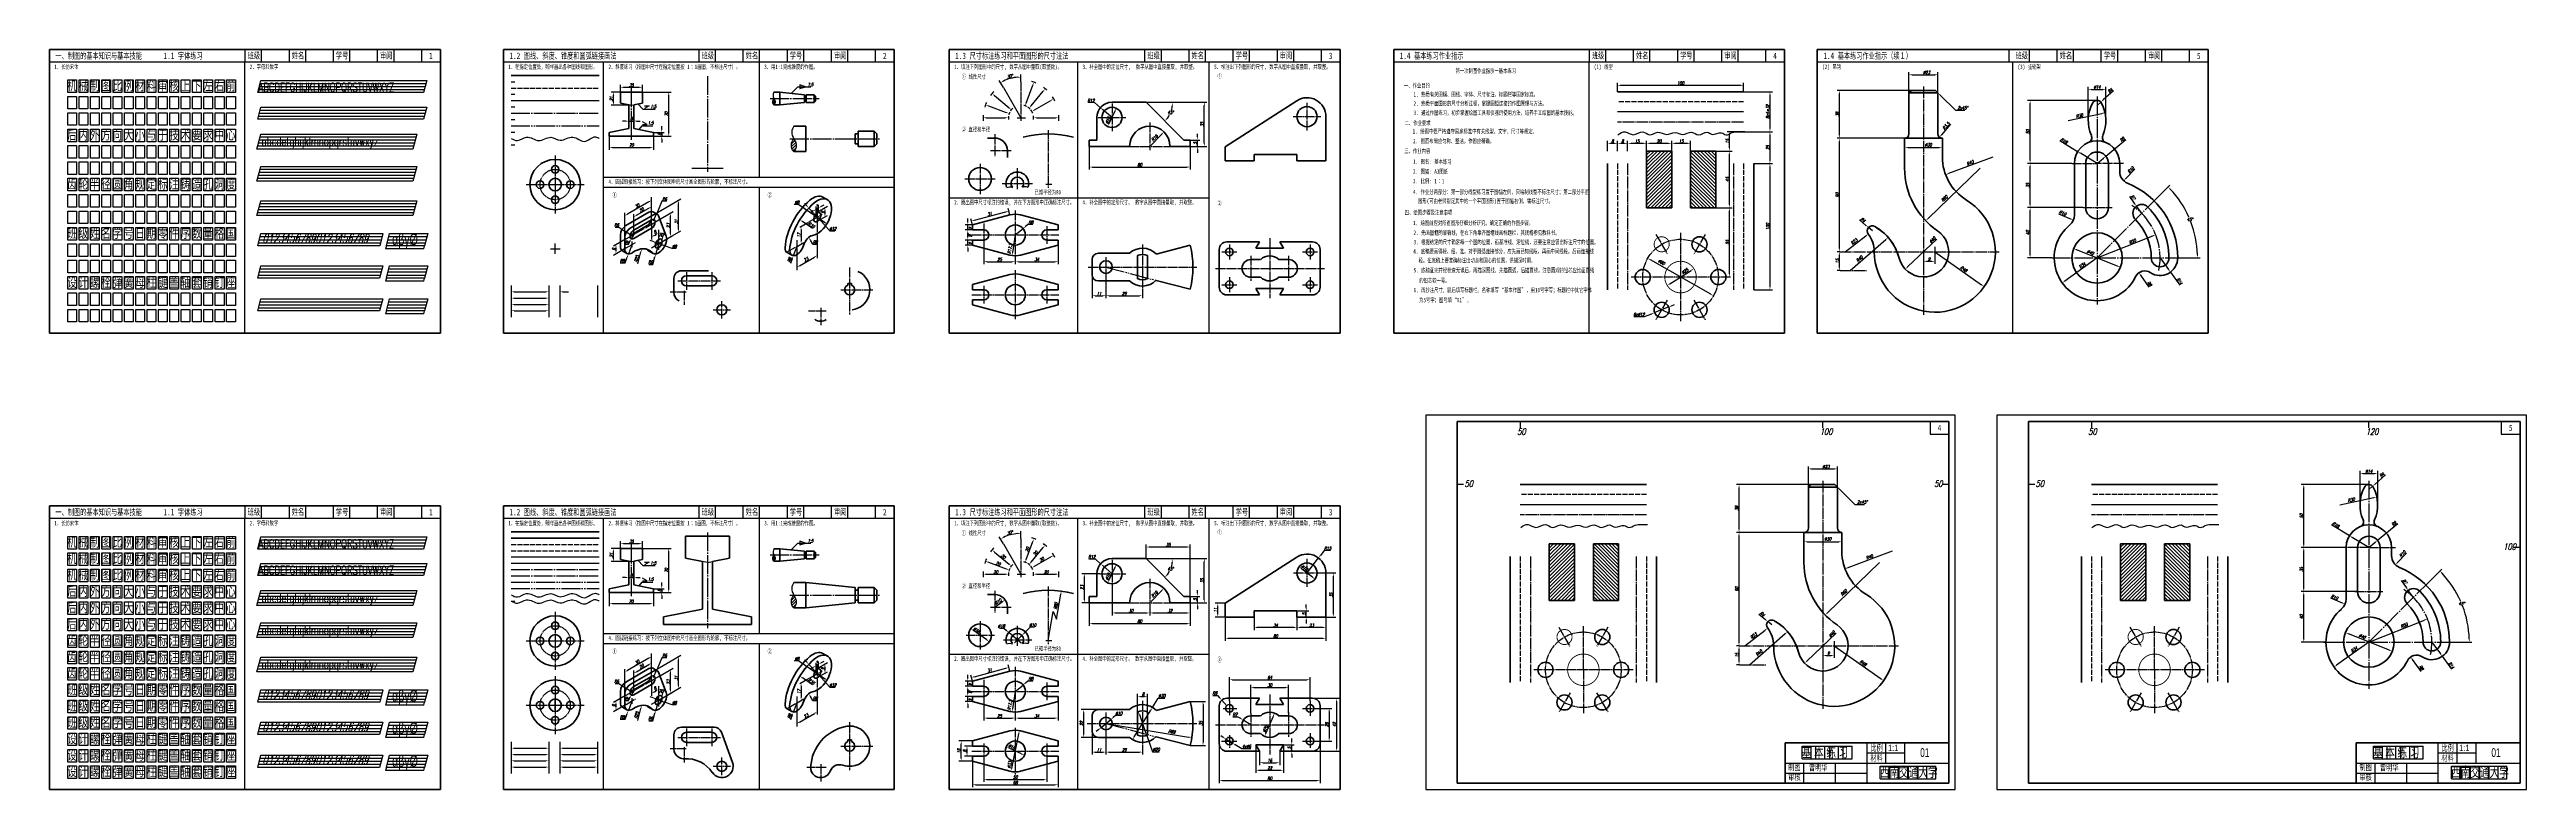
# Model space of a CAD drawing. Header units: millimetres. Extents: x 0 to 1965, y 254 to 841.
import ezdxf

# ---------------------------------------------------------------- set-up
doc = ezdxf.new("R2010")
doc.units = ezdxf.units.MM
doc.header["$PDMODE"] = 33
doc.header["$PDSIZE"] = 1.5
for name, pattern in [('myCENTER', [18, 15, -1, 1, -1]), ('myHIDDEN', [5, 4, -1]), ('myPHANTOM', [20, 15, -1, 1, -1, 1, -1])]:
    doc.linetypes.add(name, pattern=pattern)
doc.layers.get('Defpoints').update_dxf_attribs({"lineweight": 20})
for name, color, linetype, lineweight in [('中心线', 7, 'myCENTER', 25), ('剖面线', 7, 'Continuous', 25), ('双点画线', 7, 'myPHANTOM', 25), ('尺寸', 7, 'Continuous', 25), ('文字', 7, 'Continuous', 25), ('标注', 7, 'Continuous', 25), ('标题文字', 7, 'Continuous', 25), ('答案中心线', 1, 'myCENTER', 25), ('答案剖面线', 1, 'Continuous', 25), ('答案双点画线', 1, 'myPHANTOM', 25), ('答案尺寸', 1, 'Continuous', 25), ('答案文字', 1, 'Continuous', 25), ('答案标注', 1, 'Continuous', 25), ('答案粗实线', 1, 'Continuous', 50), ('答案细实线', 1, 'Continuous', 25), ('答案虚线', 1, 'myHIDDEN', 25), ('粗实线', 7, 'Continuous', 50), ('细实线', 7, 'Continuous', 25), ('虚线', 7, 'myHIDDEN', 25)]:
    doc.layers.add(name, color=color, linetype=linetype, lineweight=lineweight)
doc.styles.add('图中汉字1-5号', font='', dxfattribs={"width": 0.7, "height": 5})
doc.styles.add('字母标注-2.5号', font='txt.shx', dxfattribs={"width": 0.7, "oblique": 15, "height": 2.5})
doc.styles.add('尺寸文字1-2.5号', font='txt.shx', dxfattribs={"width": 0.7, "oblique": 15, "height": 2.5})
doc.styles.add('希腊字母-10号', font='greekc.shx', dxfattribs={"width": 0.7, "oblique": 15, "height": 10})
doc.styles.add('标题汉字1-5号', font='SimSun.ttf', dxfattribs={"width": 0.7, "height": 5})
doc.styles.add('标题汉字2-3.5号', font='SimSun.ttf', dxfattribs={"width": 0.7, "height": 3.5})
doc.styles.get('图中汉字1-5号').set_extended_font_data('FZFangSong-Z02')
doc.dimstyles.new('尺寸25', dxfattribs={"dimtxt": 2.5, "dimasz": 2.5, "dimexe": 2, "dimexo": 0, "dimgap": 0.5, "dimtad": 1, "dimdec": 0, "dimdsep": 46, "dimtxsty": '尺寸文字1-2.5号', "dimcen": 0, "dimadec": 0, "dimazin": 0, "dimtfac": 1, "dimtdec": 0, "dimtmove": 0, "dimatfit": 3, "dimfxl": 0, "dimarcsym": 0})
doc.dimstyles.new('水平标注25', dxfattribs={"dimtxt": 2.5, "dimasz": 2.5, "dimexe": 2, "dimexo": 0, "dimgap": 0.5, "dimtad": 1, "dimtih": 1, "dimtoh": 1, "dimdec": 0, "dimzin": 0, "dimdsep": 46, "dimtxsty": '尺寸文字1-2.5号', "dimcen": 0, "dimadec": 0, "dimazin": 0, "dimtfac": 1, "dimtdec": 0, "dimtmove": 1, "dimatfit": 3, "dimfxl": 0, "dimtolj": 1, "dimtzin": 0, "dimarcsym": 0})
pattern_1 = [(45, (0, 0), (-1.4142136, 1.4142136), [])]
pattern_2 = [(135, (0, 0), (-1.4142136, -1.4142136), [])]

msp = doc.modelspace()

# ---------------------------------------------------------------- texts
at = {"layer": '尺寸', "style": '尺寸文字1-2.5号', "oblique": 15, "width": 0.7}
for p in [(476.6, 794.9), (474.6, 781.9), (476.6, 432.7), (474.6, 419.8)]:
    msp.add_text('1:5', height=2.5, dxfattribs=at).set_placement(p)
at = {"layer": '尺寸', "char_height": 2.5, "style": '尺寸文字1-2.5号'}
for s, insert, attachment_point in [('2x45%%d', (1513.6, 796.3), 1), ('∅8', (592.9, 720.1), 5), ('R6', (449.8, 702.1), 5), ('R4', (458.3, 688.4), 5), ('70°', (485.5, 694.3), 5), ('R8', (607.3, 688.5), 5), ('∅32', (621.3, 699.1), 5), ('R9', (476.8, 672.6), 5), ('∅8', (495.7, 685.1), 5), ('∅8', (592.9, 357.9), 5), ('R6', (449.8, 340), 5), ('∅32', (621.3, 337), 5), ('R4', (458.3, 326.3), 5), ('70°', (485.5, 332.2), 5), ('∅8', (495.7, 323), 5), ('R8', (607.3, 326.4), 5), ('R9', (476.8, 310.5), 5)]:
    msp.add_mtext(s, dxfattribs=dict(at, insert=insert, attachment_point=attachment_point))
at = {"layer": '尺寸', "char_height": 2.5, "attachment_point": 5, "style": '尺寸文字1-2.5号'}
for s, insert, rotation in [('8', (480.3, 696.4), 30), ('17', (594.5, 694), 90), ('R35', (604.3, 702), 324.7273), ('4', (730.3, 700.2), 270), ('8', (730.3, 694.2), 270), ('4', (730.3, 688.2), 270), ('R25', (465.7, 675.3), 75.7787), ('R8', (587.1, 674.4), 69.7553), ('8', (480.3, 334.3), 30), ('R35', (604.3, 339.9), 324.7273), ('4', (730.3, 338.1), 270), ('R25', (465.7, 313.2), 75.7787), ('R8', (587.1, 312.3), 69.7553), ('17', (594.5, 331.9), 90), ('8', (730.3, 332.1), 270), ('4', (730.3, 326.1), 270)]:
    msp.add_mtext(s, dxfattribs=dict(at, insert=insert, rotation=rotation))
at = {"layer": '文字', "width": 0.7}
for s, height, style, p in [('机', 7.5, '标题汉字1-5号', (14.1, 808.9)), ('械', 7.5, '标题汉字1-5号', (23.1, 808.9)), ('制', 7.5, '标题汉字1-5号', (32.1, 808.9)), ('图', 7.5, '标题汉字1-5号', (41.1, 808.9)), ('比', 7.5, '标题汉字1-5号', (50.1, 808.9)), ('例', 7.5, '标题汉字1-5号', (59.1, 808.9)), ('材', 7.5, '标题汉字1-5号', (68.1, 808.9)), ('料', 7.5, '标题汉字1-5号', (77.1, 808.9)), ('审', 7.5, '标题汉字1-5号', (86.1, 808.9)), ('核', 7.5, '标题汉字1-5号', (95.1, 808.9)), ('上', 7.5, '标题汉字1-5号', (104.1, 808.9)), ('下', 7.5, '标题汉字1-5号', (113.1, 808.9)), ('左', 7.5, '标题汉字1-5号', (122.1, 808.9)), ('右', 7.5, '标题汉字1-5号', (131.1, 808.9)), ('前', 7.5, '标题汉字1-5号', (140.1, 808.9)), ('3. 通过作图练习，初步掌握绘图工具和仪器的使用方法，培养手工绘图的基本技能。', 3.5, '标题汉字2-3.5号', (1082, 789.4)), ('后', 7.5, '标题汉字1-5号', (14.1, 769.9)), ('内', 7.5, '标题汉字1-5号', (23.1, 769.9)), ('外', 7.5, '标题汉字1-5号', (32.1, 769.9)), ('方', 7.5, '标题汉字1-5号', (41.1, 769.9)), ('向', 7.5, '标题汉字1-5号', (50.1, 769.9)), ('大', 7.5, '标题汉字1-5号', (59.1, 769.9)), ('小', 7.5, '标题汉字1-5号', (68.1, 769.9)), ('与', 7.5, '标题汉字1-5号', (77.1, 769.9)), ('于', 7.5, '标题汉字1-5号', (86.1, 769.9)), ('技', 7.5, '标题汉字1-5号', (95.1, 769.9)), ('术', 7.5, '标题汉字1-5号', (104.1, 769.9)), ('要', 7.5, '标题汉字1-5号', (113.1, 769.9)), ('求', 7.5, '标题汉字1-5号', (122.1, 769.9)), ('中', 7.5, '标题汉字1-5号', (131.1, 769.9)), ('心', 7.5, '标题汉字1-5号', (140.1, 769.9)), ('齿', 7.5, '标题汉字1-5号', (14.1, 730.9)), ('轮', 7.5, '标题汉字1-5号', (23.1, 730.9)), ('半', 7.5, '标题汉字1-5号', (32.1, 730.9)), ('径', 7.5, '标题汉字1-5号', (41.1, 730.9)), ('圆', 7.5, '标题汉字1-5号', (50.1, 730.9)), ('角', 7.5, '标题汉字1-5号', (59.1, 730.9)), ('规', 7.5, '标题汉字1-5号', (68.1, 730.9)), ('定', 7.5, '标题汉字1-5号', (77.1, 730.9)), ('标', 7.5, '标题汉字1-5号', (86.1, 730.9)), ('注', 7.5, '标题汉字1-5号', (95.1, 730.9)), ('铸', 7.5, '标题汉字1-5号', (104.1, 730.9)), ('造', 7.5, '标题汉字1-5号', (113.1, 730.9)), ('孔', 7.5, '标题汉字1-5号', (122.1, 730.9)), ('洞', 7.5, '标题汉字1-5号', (131.1, 730.9)), ('度', 7.5, '标题汉字1-5号', (140.1, 730.9)), ('4. 作业分两部分：第一部分线型练习置于图幅左侧，只绘制线型不标注尺寸；第二部分平面', 3.5, '标题汉字2-3.5号', (1081.6, 726.6)), ('班', 7.5, '标题汉字1-5号', (14.1, 691.9)), ('级', 7.5, '标题汉字1-5号', (23.1, 691.9)), ('姓', 7.5, '标题汉字1-5号', (32.1, 691.9)), ('名', 7.5, '标题汉字1-5号', (41.1, 691.9)), ('学', 7.5, '标题汉字1-5号', (50.1, 691.9)), ('号', 7.5, '标题汉字1-5号', (59.1, 691.9)), ('日', 7.5, '标题汉字1-5号', (68.1, 691.9)), ('期', 7.5, '标题汉字1-5号', (77.1, 691.9)), ('零', 7.5, '标题汉字1-5号', (86.1, 691.9)), ('件', 7.5, '标题汉字1-5号', (95.1, 691.9)), ('序', 7.5, '标题汉字1-5号', (104.1, 691.9)), ('数', 7.5, '标题汉字1-5号', (113.1, 691.9)), ('量', 7.5, '标题汉字1-5号', (122.1, 691.9)), ('格', 7.5, '标题汉字1-5号', (131.1, 691.9)), ('国', 7.5, '标题汉字1-5号', (140.1, 691.9)), ('abg%%C', 9, '希腊字母-10号', (271.7, 686.2)), ('设', 7.5, '标题汉字1-5号', (14.1, 652.9)), ('计', 7.5, '标题汉字1-5号', (23.1, 652.9)), ('螺', 7.5, '标题汉字1-5号', (32.1, 652.9)), ('栓', 7.5, '标题汉字1-5号', (41.1, 652.9)), ('弹', 7.5, '标题汉字1-5号', (50.1, 652.9)), ('簧', 7.5, '标题汉字1-5号', (59.1, 652.9)), ('母', 7.5, '标题汉字1-5号', (68.1, 652.9)), ('柱', 7.5, '标题汉字1-5号', (77.1, 652.9)), ('键', 7.5, '标题汉字1-5号', (86.1, 652.9)), ('盖', 7.5, '标题汉字1-5号', (95.1, 652.9)), ('轴', 7.5, '标题汉字1-5号', (104.1, 652.9)), ('套', 7.5, '标题汉字1-5号', (113.1, 652.9)), ('销', 7.5, '标题汉字1-5号', (122.1, 652.9)), ('钉', 7.5, '标题汉字1-5号', (131.1, 652.9)), ('座', 7.5, '标题汉字1-5号', (140.1, 652.9)), ('6. 再抄注尺寸，最后填写标题栏。名称填写“基本作图”，用10号字写；标题栏中其它字体', 3.5, '标题汉字2-3.5号', (1082, 648.7)), ('为5号字；图号填“01”。', 3.5, '标题汉字2-3.5号', (1086.4, 640.8)), ('机', 7.5, '标题汉字1-5号', (14.1, 446.8)), ('械', 7.5, '标题汉字1-5号', (23.1, 446.8)), ('制', 7.5, '标题汉字1-5号', (32.1, 446.8)), ('图', 7.5, '标题汉字1-5号', (41.1, 446.8)), ('比', 7.5, '标题汉字1-5号', (50.1, 446.8)), ('例', 7.5, '标题汉字1-5号', (59.1, 446.8)), ('材', 7.5, '标题汉字1-5号', (68.1, 446.8)), ('料', 7.5, '标题汉字1-5号', (77.1, 446.8)), ('审', 7.5, '标题汉字1-5号', (86.1, 446.8)), ('核', 7.5, '标题汉字1-5号', (95.1, 446.8)), ('上', 7.5, '标题汉字1-5号', (104.1, 446.8)), ('下', 7.5, '标题汉字1-5号', (113.1, 446.8)), ('左', 7.5, '标题汉字1-5号', (122.1, 446.8)), ('右', 7.5, '标题汉字1-5号', (131.1, 446.8)), ('前', 7.5, '标题汉字1-5号', (140.1, 446.8)), ('后', 7.5, '标题汉字1-5号', (14.1, 407.8)), ('内', 7.5, '标题汉字1-5号', (23.1, 407.8)), ('外', 7.5, '标题汉字1-5号', (32.1, 407.8)), ('方', 7.5, '标题汉字1-5号', (41.1, 407.8)), ('向', 7.5, '标题汉字1-5号', (50.1, 407.8)), ('大', 7.5, '标题汉字1-5号', (59.1, 407.8)), ('小', 7.5, '标题汉字1-5号', (68.1, 407.8)), ('与', 7.5, '标题汉字1-5号', (77.1, 407.8)), ('于', 7.5, '标题汉字1-5号', (86.1, 407.8)), ('技', 7.5, '标题汉字1-5号', (95.1, 407.8)), ('术', 7.5, '标题汉字1-5号', (104.1, 407.8)), ('要', 7.5, '标题汉字1-5号', (113.1, 407.8)), ('求', 7.5, '标题汉字1-5号', (122.1, 407.8)), ('中', 7.5, '标题汉字1-5号', (131.1, 407.8)), ('心', 7.5, '标题汉字1-5号', (140.1, 407.8)), ('齿', 7.5, '标题汉字1-5号', (14.1, 368.8)), ('轮', 7.5, '标题汉字1-5号', (23.1, 368.8)), ('半', 7.5, '标题汉字1-5号', (32.1, 368.8)), ('径', 7.5, '标题汉字1-5号', (41.1, 368.8)), ('圆', 7.5, '标题汉字1-5号', (50.1, 368.8)), ('角', 7.5, '标题汉字1-5号', (59.1, 368.8)), ('规', 7.5, '标题汉字1-5号', (68.1, 368.8)), ('定', 7.5, '标题汉字1-5号', (77.1, 368.8)), ('标', 7.5, '标题汉字1-5号', (86.1, 368.8)), ('注', 7.5, '标题汉字1-5号', (95.1, 368.8)), ('铸', 7.5, '标题汉字1-5号', (104.1, 368.8)), ('造', 7.5, '标题汉字1-5号', (113.1, 368.8)), ('孔', 7.5, '标题汉字1-5号', (122.1, 368.8)), ('洞', 7.5, '标题汉字1-5号', (131.1, 368.8)), ('度', 7.5, '标题汉字1-5号', (140.1, 368.8)), ('班', 7.5, '标题汉字1-5号', (14.1, 329.8)), ('级', 7.5, '标题汉字1-5号', (23.1, 329.8)), ('姓', 7.5, '标题汉字1-5号', (32.1, 329.8)), ('名', 7.5, '标题汉字1-5号', (41.1, 329.8)), ('学', 7.5, '标题汉字1-5号', (50.1, 329.8)), ('号', 7.5, '标题汉字1-5号', (59.1, 329.8)), ('日', 7.5, '标题汉字1-5号', (68.1, 329.8)), ('期', 7.5, '标题汉字1-5号', (77.1, 329.8)), ('零', 7.5, '标题汉字1-5号', (86.1, 329.8)), ('件', 7.5, '标题汉字1-5号', (95.1, 329.8)), ('序', 7.5, '标题汉字1-5号', (104.1, 329.8)), ('数', 7.5, '标题汉字1-5号', (113.1, 329.8)), ('量', 7.5, '标题汉字1-5号', (122.1, 329.8)), ('格', 7.5, '标题汉字1-5号', (131.1, 329.8)), ('国', 7.5, '标题汉字1-5号', (140.1, 329.8)), ('abg%%C', 9, '希腊字母-10号', (271.7, 324)), ('设', 7.5, '标题汉字1-5号', (14.1, 290.8)), ('计', 7.5, '标题汉字1-5号', (23.1, 290.8)), ('螺', 7.5, '标题汉字1-5号', (32.1, 290.8)), ('栓', 7.5, '标题汉字1-5号', (41.1, 290.8)), ('弹', 7.5, '标题汉字1-5号', (50.1, 290.8)), ('簧', 7.5, '标题汉字1-5号', (59.1, 290.8)), ('母', 7.5, '标题汉字1-5号', (68.1, 290.8)), ('柱', 7.5, '标题汉字1-5号', (77.1, 290.8)), ('键', 7.5, '标题汉字1-5号', (86.1, 290.8)), ('盖', 7.5, '标题汉字1-5号', (95.1, 290.8)), ('轴', 7.5, '标题汉字1-5号', (104.1, 290.8)), ('套', 7.5, '标题汉字1-5号', (113.1, 290.8)), ('销', 7.5, '标题汉字1-5号', (122.1, 290.8)), ('钉', 7.5, '标题汉字1-5号', (131.1, 290.8)), ('座', 7.5, '标题汉字1-5号', (140.1, 290.8))]:
    msp.add_text(s, height=height, dxfattribs=dict(at, style=style)).set_placement(p)
at = {"layer": '文字', "lineweight": 30, "style": '字母标注-2.5号', "width": 0.7}
for s, p in [('ABCDEFGHIJKLMNOPQRSTUVWXYZ', (165.8, 807.9)), ('abcdefghijklmnopqrstuvwxyz', (168.2, 764.9)), ('ABCDEFGHIJKLMNOPQRSTUVWXYZ', (165.8, 445.7)), ('abcdefghijklmnopqrstuvwxyz', (168.2, 402.7))]:
    msp.add_text(s, height=7, dxfattribs=at).set_placement(p)
at = {"layer": '文字', "lineweight": 30, "style": '尺寸文字1-2.5号', "oblique": 15, "width": 0.7}
for p in [(168.9, 688), (168.9, 325.9)]:
    msp.add_text('01234567890123456789', height=7, dxfattribs=at).set_placement(p)
at = {"layer": '标注', "style": '尺寸文字1-2.5号', "oblique": 15, "width": 0.7}
for p in [(601.3, 812.4), (601.3, 450.3)]:
    msp.add_text('1:5', height=2.5, dxfattribs=at).set_placement(p)
at = {"layer": '标题文字', "width": 0.7}
for s, height, style, p in [('1．长仿宋体', 3.5, '标题汉字2-3.5号', (3.8, 825.9)), ('一、制图的基本知识与基本技能      1.1 字体练习', 5, '标题汉字1-5号', (4.7, 833.9)), ('班级', 5, '标题汉字1-5号', (157.2, 834.1)), ('2．字母和数字', 3.5, '标题汉字2-3.5号', (158.8, 825.9)), ('姓名', 5, '标题汉字1-5号', (192.2, 834.1)), ('学号', 5, '标题汉字1-5号', (227.2, 834.1)), ('审阅', 5, '标题汉字1-5号', (262.2, 834.1)), ('1', 5, '标题汉字1-5号', (301.1, 833.8)), ('1．在指定位置处，照样画出各种图线和图形。', 3.5, '标题汉字2-3.5号', (363.9, 825.9)), ('1.2 图线、斜度、锥度和圆弧链接画法', 5, '标题汉字1-5号', (364.8, 833.9)), ('2．斜度练习（按图中尺寸在指定位置按 1∶1画图，不标注尺寸）。', 3.5, '标题汉字2-3.5号', (443.4, 825.9)), ('班级', 5, '标题汉字1-5号', (517.3, 834.1)), ('姓名', 5, '标题汉字1-5号', (552.3, 834.1)), ('3．用1:1完成锥度的作图。', 3.5, '标题汉字2-3.5号', (566.9, 825.9)), ('学号', 5, '标题汉字1-5号', (587.3, 834.1)), ('审阅', 5, '标题汉字1-5号', (622.3, 834.1)), ('2', 5, '标题汉字1-5号', (661.1, 833.8)), ('1．填注下列图形中的尺寸, 数字从图中量取(取整数)。', 3.5, '标题汉字2-3.5号', (717.6, 825.9)), ('1.3 尺寸标注练习和平面图形的尺寸注法', 5, '标题汉字1-5号', (718.4, 833.9)), ('3．补全图中的定位尺寸,  数字从图中直接量取, 并取整。', 3.5, '标题汉字2-3.5号', (819.4, 825.9)), ('班级', 5, '标题汉字1-5号', (870.9, 834.1)), ('姓名', 5, '标题汉字1-5号', (905.9, 834.1)), ('5．标注出下列图形的尺寸, 数字从图中直接量取, 并取整。', 3.5, '标题汉字2-3.5号', (923.8, 825.9)), ('学号', 5, '标题汉字1-5号', (940.9, 834.1)), ('审阅', 5, '标题汉字1-5号', (975.9, 834.1)), ('3', 5, '标题汉字1-5号', (1014.8, 833.8)), ('1.4 基本练习作业指示', 5, '标题汉字1-5号', (1071, 833.9)), ('第一次制图作业指示－基本练习 ', 3.5, '标题汉字2-3.5号', (1115.3, 822.7)), ('班级', 5, '标题汉字1-5号', (1223.5, 834.1)), ('(1) 线型', 3.5, '标题汉字2-3.5号', (1225.1, 825.9)), ('姓名', 5, '标题汉字1-5号', (1258.5, 834.1)), ('学号', 5, '标题汉字1-5号', (1293.5, 834.1)), ('审阅', 5, '标题汉字1-5号', (1328.5, 834.1)), ('4', 5, '标题汉字1-5号', (1367.3, 833.8)), ('(2) 吊钩', 3.5, '标题汉字2-3.5号', (1406.2, 825.9)), ('1.4 基本练习作业指示（续１）', 5, '标题汉字1-5号', (1407.1, 833.9)), ('班级', 5, '标题汉字1-5号', (1559.6, 834.1)), ('(3) 挂轮架', 3.5, '标题汉字2-3.5号', (1561.2, 825.9)), ('姓名', 5, '标题汉字1-5号', (1594.6, 834.1)), ('学号', 5, '标题汉字1-5号', (1629.6, 834.1)), ('审阅', 5, '标题汉字1-5号', (1664.6, 834.1)), ('5', 5, '标题汉字1-5号', (1703.4, 833.8)), ('① 线性尺寸', 3.5, '标题汉字2-3.5号', (723.6, 818.1)), ('①', 3.5, '标题汉字2-3.5号', (926.5, 818.6)), ('一、作业目的', 3.5, '标题汉字2-3.5号', (1074.4, 811)), ('1. 熟悉有关图幅、图线、字体、尺寸标注、标题栏等国家标准。', 3.5, '标题汉字2-3.5号', (1082, 804)), ('2. 熟悉平面图形的尺寸分析过程，掌握圆弧连接的作图原理与方法。', 3.5, '标题汉字2-3.5号', (1082, 796.8)), ('② 直径和半径', 3.5, '标题汉字2-3.5号', (723.6, 776.2)), ('二、作业要求', 3.5, '标题汉字2-3.5号', (1074.9, 781.3)), ('1. 绘图中要严格遵守国家标准中有关线型、文字、尺寸等规定。', 3.5, '标题汉字2-3.5号', (1081.3, 774.7)), ('2. 图面布局应匀称、整洁，作图应精确。', 3.5, '标题汉字2-3.5号', (1081.6, 767)), ('三、作业内容', 3.5, '标题汉字2-3.5号', (1074.7, 759.1)), ('1. 图名: 基本练习', 3.5, '标题汉字2-3.5号', (1081.6, 750.7)), ('2. 图幅: A3图纸', 3.5, '标题汉字2-3.5号', (1081.6, 742.8)), ('4．圆弧链接练习：按下列立体图中的尺寸画全图形的轮廓, 不标注尺寸。', 3.5, '标题汉字2-3.5号', (443.4, 734.8)), ('①', 3.5, '标题汉字2-3.5号', (446.5, 724.2)), ('②', 3.5, '标题汉字2-3.5号', (569.6, 724.2)), ('已知半径为80', 3.5, '标题汉字2-3.5号', (781.3, 726.4)), ('3. 比例: 1∶1', 3.5, '标题汉字2-3.5号', (1081.6, 735.2)), ('2．圈出图中尺寸标注的错误, 并在下方图形中正确标注尺寸。', 3.5, '标题汉字2-3.5号', (717.6, 718.4)), ('4．补全图中的定形尺寸。 数字从图中直接量取, 并取整。', 3.5, '标题汉字2-3.5号', (819.4, 718.4)), ('②', 3.5, '标题汉字2-3.5号', (926.4, 717.7)), ('四、绘图步骤及注意事项', 3.5, '标题汉字2-3.5号', (1075, 710.3)), ('图形(可由老师指定其中的一个平面图形)置于图幅右侧，需标注尺寸。', 3.5, '标题汉字2-3.5号', (1085.6, 719.4)), ('1. 绘图前应对所画图形仔细分析研究，确定正确的作图步骤。', 3.5, '标题汉字2-3.5号', (1081.6, 702)), ('2. 先画图框的底稿线，在右下角靠齐图框线画标题栏，其规格参见教科书。', 3.5, '标题汉字2-3.5号', (1082, 694.2)), ('3. 根据给定的尺寸确定每一个图的位置，画基准线、定位线，还要注意应留出标注尺寸的位置。', 3.5, '标题汉字2-3.5号', (1082, 686.8)), ('4. 底稿要画得轻、细、准。对于圆弧连接部分，应先画已知线段，再画中间线段，后画连接线', 3.5, '标题汉字2-3.5号', (1081.8, 679.5)), ('5. 底稿画完并经检查无误后，再描深图线，先描圆弧，后描直线，注意圆规的铅芯应比画直线', 3.5, '标题汉字2-3.5号', (1082.1, 664.5)), ('段。在底稿上要准确标注出切点和圆心的位置，供描深时用。', 3.5, '标题汉字2-3.5号', (1086, 672.3)), ('的铅芯软一号。', 3.5, '标题汉字2-3.5号', (1086.5, 656.3)), ('一、制图的基本知识与基本技能      1.1 字体练习', 5, '标题汉字1-5号', (4.7, 471.8)), ('班级', 5, '标题汉字1-5号', (157.2, 472)), ('姓名', 5, '标题汉字1-5号', (192.2, 472)), ('学号', 5, '标题汉字1-5号', (227.2, 472)), ('审阅', 5, '标题汉字1-5号', (262.2, 472)), ('1', 5, '标题汉字1-5号', (301.1, 471.7)), ('1.2 图线、斜度、锥度和圆弧链接画法', 5, '标题汉字1-5号', (364.8, 471.8)), ('班级', 5, '标题汉字1-5号', (517.3, 472)), ('姓名', 5, '标题汉字1-5号', (552.3, 472)), ('学号', 5, '标题汉字1-5号', (587.3, 472)), ('审阅', 5, '标题汉字1-5号', (622.3, 472)), ('2', 5, '标题汉字1-5号', (661.1, 471.7)), ('1.3 尺寸标注练习和平面图形的尺寸注法', 5, '标题汉字1-5号', (718.4, 471.8)), ('班级', 5, '标题汉字1-5号', (870.9, 472)), ('姓名', 5, '标题汉字1-5号', (905.9, 472)), ('学号', 5, '标题汉字1-5号', (940.9, 472)), ('审阅', 5, '标题汉字1-5号', (975.9, 472)), ('3', 5, '标题汉字1-5号', (1014.8, 471.7)), ('1．长仿宋体', 3.5, '标题汉字2-3.5号', (3.8, 463.8)), ('2．字母和数字', 3.5, '标题汉字2-3.5号', (158.8, 463.8)), ('1．在指定位置处，照样画出各种图线和图形。', 3.5, '标题汉字2-3.5号', (363.9, 463.8)), ('2．斜度练习（按图中尺寸在指定位置按 1∶1画图，不标注尺寸）。', 3.5, '标题汉字2-3.5号', (443.4, 463.8)), ('3．用1:1完成锥度的作图。', 3.5, '标题汉字2-3.5号', (566.9, 463.8)), ('1．填注下列图形中的尺寸, 数字从图中量取(取整数)。', 3.5, '标题汉字2-3.5号', (717.6, 463.8)), ('① 线性尺寸', 3.5, '标题汉字2-3.5号', (723.6, 456)), ('3．补全图中的定位尺寸,  数字从图中直接量取, 并取整。', 3.5, '标题汉字2-3.5号', (819.4, 463.8)), ('5．标注出下列图形的尺寸, 数字从图中直接量取, 并取整。', 3.5, '标题汉字2-3.5号', (923.8, 463.8)), ('①', 3.5, '标题汉字2-3.5号', (926.5, 456.5)), ('② 直径和半径', 3.5, '标题汉字2-3.5号', (723.6, 414.1)), ('4．圆弧链接练习：按下列立体图中的尺寸画全图形的轮廓, 不标注尺寸。', 3.5, '标题汉字2-3.5号', (443.4, 372.7)), ('①', 3.5, '标题汉字2-3.5号', (446.5, 362.1)), ('②', 3.5, '标题汉字2-3.5号', (569.6, 362.1)), ('2．圈出图中尺寸标注的错误, 并在下方图形中正确标注尺寸。', 3.5, '标题汉字2-3.5号', (717.6, 356.3)), ('已知半径为80', 3.5, '标题汉字2-3.5号', (781.3, 364.3)), ('4．补全图中的定形尺寸。 数字从图中直接量取, 并取整。', 3.5, '标题汉字2-3.5号', (819.4, 356.3)), ('②', 3.5, '标题汉字2-3.5号', (926.4, 355.5))]:
    msp.add_text(s, height=height, dxfattribs=dict(at, style=style)).set_placement(p)
at = {"layer": '答案尺寸', "char_height": 2.5, "style": '尺寸文字1-2.5号'}
for s, insert, attachment_point in [('2x45%%d', (1433.9, 483.6), 1), ('20', (750.6, 426.8), 5), ('20', (790.6, 426.8), 5), ('∅18', (755, 383.8), 5), ('∅10', (779.9, 384.7), 5)]:
    msp.add_mtext(s, dxfattribs=dict(at, insert=insert, attachment_point=attachment_point))
at = {"layer": '答案尺寸', "char_height": 2.5, "attachment_point": 5, "style": '尺寸文字1-2.5号'}
for s, insert, rotation in [('20', (752.4, 433.5), 340), ('20', (756.5, 439.2), 320), ('20', (775.7, 444.5), 70), ('20', (782.1, 441.5), 50), ('20', (787, 436.6), 30), ('R80', (798.2, 399.8), 80.2065)]:
    msp.add_mtext(s, dxfattribs=dict(at, insert=insert, rotation=rotation))
at = {"layer": '答案文字', "style": '尺寸文字1-2.5号', "oblique": 15, "width": 0.7}
for s, p in [('50', (1164.2, 535.7)), ('100', (1404.2, 535.7)), ('50', (1617.2, 535.7)), ('120', (1837.3, 535.7)), ('50', (1122.4, 494.4)), ('50', (1494.9, 494.4)), ('50', (1575.4, 494.4)), ('100', (1946.4, 444.4))]:
    msp.add_text(s, height=5, dxfattribs=at).set_placement(p)
at = {"layer": '答案文字', "width": 0.7}
for s, height, style, p in [('4', 5, '标题汉字1-5号', (1497.8, 538.7)), ('5', 5, '标题汉字1-5号', (1950.9, 538.7)), ('机', 7.5, '标题汉字1-5号', (14.1, 433.8)), ('械', 7.5, '标题汉字1-5号', (23.1, 433.8)), ('制', 7.5, '标题汉字1-5号', (32.1, 433.8)), ('图', 7.5, '标题汉字1-5号', (41.1, 433.8)), ('比', 7.5, '标题汉字1-5号', (50.1, 433.8)), ('例', 7.5, '标题汉字1-5号', (59.1, 433.8)), ('材', 7.5, '标题汉字1-5号', (68.1, 433.8)), ('料', 7.5, '标题汉字1-5号', (77.1, 433.8)), ('审', 7.5, '标题汉字1-5号', (86.1, 433.8)), ('核', 7.5, '标题汉字1-5号', (95.1, 433.8)), ('上', 7.5, '标题汉字1-5号', (104.1, 433.8)), ('下', 7.5, '标题汉字1-5号', (113.1, 433.8)), ('左', 7.5, '标题汉字1-5号', (122.1, 433.8)), ('右', 7.5, '标题汉字1-5号', (131.1, 433.8)), ('前', 7.5, '标题汉字1-5号', (140.1, 433.8)), ('机', 7.5, '标题汉字1-5号', (14.1, 420.8)), ('械', 7.5, '标题汉字1-5号', (23.1, 420.8)), ('制', 7.5, '标题汉字1-5号', (32.1, 420.8)), ('图', 7.5, '标题汉字1-5号', (41.1, 420.8)), ('比', 7.5, '标题汉字1-5号', (50.1, 420.8)), ('例', 7.5, '标题汉字1-5号', (59.1, 420.8)), ('材', 7.5, '标题汉字1-5号', (68.1, 420.8)), ('料', 7.5, '标题汉字1-5号', (77.1, 420.8)), ('审', 7.5, '标题汉字1-5号', (86.1, 420.8)), ('核', 7.5, '标题汉字1-5号', (95.1, 420.8)), ('上', 7.5, '标题汉字1-5号', (104.1, 420.8)), ('下', 7.5, '标题汉字1-5号', (113.1, 420.8)), ('左', 7.5, '标题汉字1-5号', (122.1, 420.8)), ('右', 7.5, '标题汉字1-5号', (131.1, 420.8)), ('前', 7.5, '标题汉字1-5号', (140.1, 420.8)), ('后', 7.5, '标题汉字1-5号', (14.1, 394.8)), ('内', 7.5, '标题汉字1-5号', (23.1, 394.8)), ('外', 7.5, '标题汉字1-5号', (32.1, 394.8)), ('方', 7.5, '标题汉字1-5号', (41.1, 394.8)), ('向', 7.5, '标题汉字1-5号', (50.1, 394.8)), ('大', 7.5, '标题汉字1-5号', (59.1, 394.8)), ('小', 7.5, '标题汉字1-5号', (68.1, 394.8)), ('与', 7.5, '标题汉字1-5号', (77.1, 394.8)), ('于', 7.5, '标题汉字1-5号', (86.1, 394.8)), ('技', 7.5, '标题汉字1-5号', (95.1, 394.8)), ('术', 7.5, '标题汉字1-5号', (104.1, 394.8)), ('要', 7.5, '标题汉字1-5号', (113.1, 394.8)), ('求', 7.5, '标题汉字1-5号', (122.1, 394.8)), ('中', 7.5, '标题汉字1-5号', (131.1, 394.8)), ('心', 7.5, '标题汉字1-5号', (140.1, 394.8)), ('后', 7.5, '标题汉字1-5号', (14.1, 381.8)), ('内', 7.5, '标题汉字1-5号', (23.1, 381.8)), ('外', 7.5, '标题汉字1-5号', (32.1, 381.8)), ('方', 7.5, '标题汉字1-5号', (41.1, 381.8)), ('向', 7.5, '标题汉字1-5号', (50.1, 381.8)), ('大', 7.5, '标题汉字1-5号', (59.1, 381.8)), ('小', 7.5, '标题汉字1-5号', (68.1, 381.8)), ('与', 7.5, '标题汉字1-5号', (77.1, 381.8)), ('于', 7.5, '标题汉字1-5号', (86.1, 381.8)), ('技', 7.5, '标题汉字1-5号', (95.1, 381.8)), ('术', 7.5, '标题汉字1-5号', (104.1, 381.8)), ('要', 7.5, '标题汉字1-5号', (113.1, 381.8)), ('求', 7.5, '标题汉字1-5号', (122.1, 381.8)), ('中', 7.5, '标题汉字1-5号', (131.1, 381.8)), ('心', 7.5, '标题汉字1-5号', (140.1, 381.8)), ('齿', 7.5, '标题汉字1-5号', (14.1, 355.8)), ('轮', 7.5, '标题汉字1-5号', (23.1, 355.8)), ('半', 7.5, '标题汉字1-5号', (32.1, 355.8)), ('径', 7.5, '标题汉字1-5号', (41.1, 355.8)), ('圆', 7.5, '标题汉字1-5号', (50.1, 355.8)), ('角', 7.5, '标题汉字1-5号', (59.1, 355.8)), ('规', 7.5, '标题汉字1-5号', (68.1, 355.8)), ('定', 7.5, '标题汉字1-5号', (77.1, 355.8)), ('标', 7.5, '标题汉字1-5号', (86.1, 355.8)), ('注', 7.5, '标题汉字1-5号', (95.1, 355.8)), ('铸', 7.5, '标题汉字1-5号', (104.1, 355.8)), ('造', 7.5, '标题汉字1-5号', (113.1, 355.8)), ('孔', 7.5, '标题汉字1-5号', (122.1, 355.8)), ('洞', 7.5, '标题汉字1-5号', (131.1, 355.8)), ('度', 7.5, '标题汉字1-5号', (140.1, 355.8)), ('齿', 7.5, '标题汉字1-5号', (14.1, 342.8)), ('轮', 7.5, '标题汉字1-5号', (23.1, 342.8)), ('半', 7.5, '标题汉字1-5号', (32.1, 342.8)), ('径', 7.5, '标题汉字1-5号', (41.1, 342.8)), ('圆', 7.5, '标题汉字1-5号', (50.1, 342.8)), ('角', 7.5, '标题汉字1-5号', (59.1, 342.8)), ('规', 7.5, '标题汉字1-5号', (68.1, 342.8)), ('定', 7.5, '标题汉字1-5号', (77.1, 342.8)), ('标', 7.5, '标题汉字1-5号', (86.1, 342.8)), ('注', 7.5, '标题汉字1-5号', (95.1, 342.8)), ('铸', 7.5, '标题汉字1-5号', (104.1, 342.8)), ('造', 7.5, '标题汉字1-5号', (113.1, 342.8)), ('孔', 7.5, '标题汉字1-5号', (122.1, 342.8)), ('洞', 7.5, '标题汉字1-5号', (131.1, 342.8)), ('度', 7.5, '标题汉字1-5号', (140.1, 342.8)), ('班', 7.5, '标题汉字1-5号', (14.1, 316.8)), ('级', 7.5, '标题汉字1-5号', (23.1, 316.8)), ('姓', 7.5, '标题汉字1-5号', (32.1, 316.8)), ('名', 7.5, '标题汉字1-5号', (41.1, 316.8)), ('学', 7.5, '标题汉字1-5号', (50.1, 316.8)), ('号', 7.5, '标题汉字1-5号', (59.1, 316.8)), ('日', 7.5, '标题汉字1-5号', (68.1, 316.8)), ('期', 7.5, '标题汉字1-5号', (77.1, 316.8)), ('零', 7.5, '标题汉字1-5号', (86.1, 316.8)), ('件', 7.5, '标题汉字1-5号', (95.1, 316.8)), ('序', 7.5, '标题汉字1-5号', (104.1, 316.8)), ('数', 7.5, '标题汉字1-5号', (113.1, 316.8)), ('量', 7.5, '标题汉字1-5号', (122.1, 316.8)), ('格', 7.5, '标题汉字1-5号', (131.1, 316.8)), ('国', 7.5, '标题汉字1-5号', (140.1, 316.8)), ('班', 7.5, '标题汉字1-5号', (14.1, 303.8)), ('级', 7.5, '标题汉字1-5号', (23.1, 303.8)), ('姓', 7.5, '标题汉字1-5号', (32.1, 303.8)), ('名', 7.5, '标题汉字1-5号', (41.1, 303.8)), ('学', 7.5, '标题汉字1-5号', (50.1, 303.8)), ('号', 7.5, '标题汉字1-5号', (59.1, 303.8)), ('日', 7.5, '标题汉字1-5号', (68.1, 303.8)), ('期', 7.5, '标题汉字1-5号', (77.1, 303.8)), ('零', 7.5, '标题汉字1-5号', (86.1, 303.8)), ('件', 7.5, '标题汉字1-5号', (95.1, 303.8)), ('序', 7.5, '标题汉字1-5号', (104.1, 303.8)), ('数', 7.5, '标题汉字1-5号', (113.1, 303.8)), ('量', 7.5, '标题汉字1-5号', (122.1, 303.8)), ('格', 7.5, '标题汉字1-5号', (131.1, 303.8)), ('国', 7.5, '标题汉字1-5号', (140.1, 303.8)), ('abg%%C', 9, '希腊字母-10号', (271.7, 298.4)), ('设', 7.5, '标题汉字1-5号', (14.1, 277.8)), ('计', 7.5, '标题汉字1-5号', (23.1, 277.8)), ('螺', 7.5, '标题汉字1-5号', (32.1, 277.8)), ('栓', 7.5, '标题汉字1-5号', (41.1, 277.8)), ('弹', 7.5, '标题汉字1-5号', (50.1, 277.8)), ('簧', 7.5, '标题汉字1-5号', (59.1, 277.8)), ('母', 7.5, '标题汉字1-5号', (68.1, 277.8)), ('柱', 7.5, '标题汉字1-5号', (77.1, 277.8)), ('键', 7.5, '标题汉字1-5号', (86.1, 277.8)), ('盖', 7.5, '标题汉字1-5号', (95.1, 277.8)), ('轴', 7.5, '标题汉字1-5号', (104.1, 277.8)), ('套', 7.5, '标题汉字1-5号', (113.1, 277.8)), ('销', 7.5, '标题汉字1-5号', (122.1, 277.8)), ('钉', 7.5, '标题汉字1-5号', (131.1, 277.8)), ('座', 7.5, '标题汉字1-5号', (140.1, 277.8)), ('abg%%C', 9, '希腊字母-10号', (271.7, 272.3)), ('制图', 5, '图中汉字1-5号', (1379.2, 269.5)), ('基 本 练 习', 8, '图中汉字1-5号', (1390, 279.8)), ('材料', 5, '图中汉字1-5号', (1444.4, 276.8)), ('比例', 5, '图中汉字1-5号', (1444.4, 284.7)), ('1:1', 5, '图中汉字1-5号', (1458.4, 284.7)), ('01', 7, '图中汉字1-5号', (1483.9, 280)), ('制图', 5, '图中汉字1-5号', (1832.3, 269.5)), ('基 本 练 习', 8, '图中汉字1-5号', (1843.1, 279.8)), ('材料', 5, '图中汉字1-5号', (1897.4, 276.8)), ('比例', 5, '图中汉字1-5号', (1897.4, 284.7)), ('1:1', 5, '图中汉字1-5号', (1911.5, 284.7)), ('01', 7, '图中汉字1-5号', (1937, 280)), ('设', 7.5, '标题汉字1-5号', (14.1, 264.8)), ('计', 7.5, '标题汉字1-5号', (23.1, 264.8)), ('螺', 7.5, '标题汉字1-5号', (32.1, 264.8)), ('栓', 7.5, '标题汉字1-5号', (41.1, 264.8)), ('弹', 7.5, '标题汉字1-5号', (50.1, 264.8)), ('簧', 7.5, '标题汉字1-5号', (59.1, 264.8)), ('母', 7.5, '标题汉字1-5号', (68.1, 264.8)), ('柱', 7.5, '标题汉字1-5号', (77.1, 264.8)), ('键', 7.5, '标题汉字1-5号', (86.1, 264.8)), ('盖', 7.5, '标题汉字1-5号', (95.1, 264.8)), ('轴', 7.5, '标题汉字1-5号', (104.1, 264.8)), ('套', 7.5, '标题汉字1-5号', (113.1, 264.8)), ('销', 7.5, '标题汉字1-5号', (122.1, 264.8)), ('钉', 7.5, '标题汉字1-5号', (131.1, 264.8)), ('座', 7.5, '标题汉字1-5号', (140.1, 264.8)), ('审核', 5, '图中汉字1-5号', (1379.2, 261.6)), ('曾明华', 5, '图中汉字1-5号', (1395.6, 269.2)), ('西南交通大学', 8, '图中汉字1-5号', (1451.9, 264.1)), ('审核', 5, '图中汉字1-5号', (1832.3, 261.6)), ('曾明华', 5, '图中汉字1-5号', (1848.6, 269.2)), ('西南交通大学', 8, '图中汉字1-5号', (1905, 264.1))]:
    msp.add_text(s, height=height, dxfattribs=dict(at, style=style)).set_placement(p)
at = {"layer": '答案文字', "lineweight": 30, "style": '字母标注-2.5号', "width": 0.7}
for s, p in [('ABCDEFGHIJKLMNOPQRSTUVWXYZ', (165.8, 424.7)), ('abcdefghijklmnopqrstuvwxyz', (168.2, 377.1)), ('abcdefghijklmnopqrstuvwxyz', (168.2, 350))]:
    msp.add_text(s, height=7, dxfattribs=at).set_placement(p)
at = {"layer": '答案文字', "lineweight": 30, "style": '尺寸文字1-2.5号', "oblique": 15, "width": 0.7}
for p in [(168.9, 300.3), (168.9, 274.2)]:
    msp.add_text('01234567890123456789', height=7, dxfattribs=at).set_placement(p)

# ---------------------------------------------------------------- blocks, each defined once
blk = doc.blocks.new('*D2')
at = {"layer": 'Defpoints', "color": 0}
for p in [(452.8, 445.5), (470.3, 449.3), (470.3, 445.5)]:
    blk.add_point(p, dxfattribs=at)
at = {"layer": '尺寸', "color": 0, "lineweight": -2}
for p, q in [((452.8, 445.5), (452.8, 451.3)), ((455.3, 449.3), (467.8, 449.3)), ((470.3, 445.5), (470.3, 451.3))]:
    blk.add_line(p, q, dxfattribs=at)
at = {"layer": '尺寸', "color": 0}
for points in [[(455.3, 449.7), (455.3, 448.9), (452.8, 449.3)], [(467.8, 449.7), (467.8, 448.9), (470.3, 449.3)]]:
    blk.add_solid(points, dxfattribs=at)
at = {"layer": '尺寸', "color": 0, "insert": (461.5, 451), "char_height": 2.5, "attachment_point": 5, "style": '尺寸文字1-2.5号'}
blk.add_mtext('35', dxfattribs=at)
blk = doc.blocks.new('*D3')
at = {"layer": 'Defpoints', "color": 0}
for p in [(479, 413.5), (479, 410.5), (485.6, 410.5)]:
    blk.add_point(p, dxfattribs=at)
at = {"layer": '尺寸', "color": 0, "lineweight": -2}
for p, q in [((479, 413.5), (487.6, 413.5)), ((485.6, 416), (485.6, 418.5)), ((485.6, 413.5), (485.6, 410.5)), ((479, 410.5), (487.6, 410.5)), ((485.6, 408), (485.6, 405.5))]:
    blk.add_line(p, q, dxfattribs=at)
at = {"layer": '尺寸', "color": 0}
for points in [[(485.2, 416), (486.1, 416), (485.6, 413.5)], [(485.2, 408), (486.1, 408), (485.6, 410.5)]]:
    blk.add_solid(points, dxfattribs=at)
at = {"layer": '尺寸', "color": 0, "insert": (483.9, 412), "char_height": 2.5, "attachment_point": 5, "rotation": 90, "style": '尺寸文字1-2.5号'}
blk.add_mtext('6', dxfattribs=at)
blk = doc.blocks.new('*D1')
at = {"layer": 'Defpoints', "color": 0}
for p in [(470.3, 445.5), (491.2, 445.5), (487.6, 410.5)]:
    blk.add_point(p, dxfattribs=at)
at = {"layer": '尺寸', "color": 0, "lineweight": -2}
for p, q in [((470.3, 445.5), (493.2, 445.5)), ((491.2, 413), (491.2, 443)), ((487.6, 410.5), (493.2, 410.5))]:
    blk.add_line(p, q, dxfattribs=at)
at = {"layer": '尺寸', "color": 0}
for points in [[(490.7, 443), (491.6, 443), (491.2, 445.5)], [(490.7, 413), (491.6, 413), (491.2, 410.5)]]:
    blk.add_solid(points, dxfattribs=at)
at = {"layer": '尺寸', "color": 0, "insert": (489.4, 428), "char_height": 2.5, "attachment_point": 5, "rotation": 90, "style": '尺寸文字1-2.5号'}
blk.add_mtext('70', dxfattribs=at)
blk = doc.blocks.new('*D4')
at = {"layer": 'Defpoints', "color": 0}
for p in [(447.4, 445.5), (452.8, 445.5), (461.5, 435)]:
    blk.add_point(p, dxfattribs=at)
at = {"layer": '尺寸', "color": 0, "lineweight": -2}
for p, q in [((452.8, 445.5), (445.4, 445.5)), ((461.5, 435), (445.4, 435)), ((447.4, 437.5), (447.4, 443))]:
    blk.add_line(p, q, dxfattribs=at)
at = {"layer": '尺寸', "color": 0}
for points in [[(447, 443), (447.9, 443), (447.4, 445.5)], [(447, 437.5), (447.9, 437.5), (447.4, 435)]]:
    blk.add_solid(points, dxfattribs=at)
at = {"layer": '尺寸', "color": 0, "insert": (445.7, 440.2), "char_height": 2.5, "attachment_point": 5, "rotation": 90, "style": '尺寸文字1-2.5号'}
blk.add_mtext('21', dxfattribs=at)
blk = doc.blocks.new('*D5')
at = {"layer": 'Defpoints', "color": 0}
for p in [(459.5, 416.6), (463.5, 422.4), (463.5, 416.6)]:
    blk.add_point(p, dxfattribs=at)
at = {"layer": '尺寸', "color": 0, "lineweight": -2}
for p, q in [((457, 422.4), (454.5, 422.4)), ((459.5, 416.6), (459.5, 424.4)), ((459.5, 422.4), (463.5, 422.4)), ((463.5, 416.6), (463.5, 424.4)), ((466, 422.4), (468.5, 422.4))]:
    blk.add_line(p, q, dxfattribs=at)
at = {"layer": '尺寸', "color": 0}
for points in [[(457, 422.9), (457, 422), (459.5, 422.4)], [(466, 422.9), (466, 422), (463.5, 422.4)]]:
    blk.add_solid(points, dxfattribs=at)
at = {"layer": '尺寸', "color": 0, "insert": (461.5, 424.2), "char_height": 2.5, "attachment_point": 5, "style": '尺寸文字1-2.5号'}
blk.add_mtext('8', dxfattribs=at)
blk = doc.blocks.new('*D6')
at = {"layer": 'Defpoints', "color": 0}
for p in [(444, 410.5), (479, 410.5), (479, 401.7)]:
    blk.add_point(p, dxfattribs=at)
at = {"layer": '尺寸', "color": 0, "lineweight": -2}
for p, q in [((444, 410.5), (444, 399.7)), ((446.5, 401.7), (476.5, 401.7)), ((479, 410.5), (479, 399.7))]:
    blk.add_line(p, q, dxfattribs=at)
at = {"layer": '尺寸', "color": 0}
for points in [[(446.5, 402.1), (446.5, 401.3), (444, 401.7)], [(476.5, 402.1), (476.5, 401.3), (479, 401.7)]]:
    blk.add_solid(points, dxfattribs=at)
at = {"layer": '尺寸', "color": 0, "insert": (461.3, 403.4), "char_height": 2.5, "attachment_point": 5, "style": '尺寸文字1-2.5号'}
blk.add_mtext('70', dxfattribs=at)
blk = doc.blocks.new('*D7')
at = {"layer": 'Defpoints', "color": 0}
for p in [(764.9, 456.8), (770.6, 453.5), (756.7, 449.1), (770.6, 425.1), (770.6, 422.6)]:
    blk.add_point(p, dxfattribs=at)
at = {"layer": '尺寸', "color": 0, "lineweight": -2}
for p, q in [((756.7, 449.1), (753.4, 454.7)), ((770.6, 453.5), (770.6, 459.3))]:
    blk.add_line(p, q, dxfattribs=at)
blk.add_arc((770.6, 425.1), 32.3, 94.439, 115.561, dxfattribs=at)
at = {"layer": '尺寸', "color": 0}
for points in [[(756.8, 453.8), (756.4, 454.5), (754.4, 453)], [(768, 457.7), (768.1, 456.8), (770.6, 457.3)]]:
    blk.add_solid(points, dxfattribs=at)
at = {"layer": '尺寸', "color": 0, "insert": (761.7, 457.9), "char_height": 2.5, "attachment_point": 5, "rotation": 15, "style": '尺寸文字1-2.5号'}
blk.add_mtext('30°', dxfattribs=at)
blk = doc.blocks.new('*D8')
at = {"layer": 'Defpoints', "color": 0}
for p in [(749.8, 398.9), (757.9, 404.7)]:
    blk.add_point(p, dxfattribs=at)
at = {"layer": '答案尺寸', "color": 0, "lineweight": -2}
blk.add_line((749.8, 398.9), (755.9, 403.3), dxfattribs=at)
at = {"layer": '答案尺寸', "color": 0}
blk.add_solid([(755.7, 403.6), (756.1, 402.9), (757.9, 404.7)], dxfattribs=at)
at = {"layer": '答案尺寸', "color": 0, "insert": (752.5, 403.1), "char_height": 2.5, "attachment_point": 5, "rotation": 35.1485, "style": '尺寸文字1-2.5号'}
blk.add_mtext('R10', dxfattribs=at)
blk = doc.blocks.new('*D9')
at = {"layer": 'Defpoints', "color": 0}
for p in [(730.7, 381.7), (745.5, 371.5)]:
    blk.add_point(p, dxfattribs=at)
at = {"layer": '答案尺寸', "color": 0, "lineweight": -2}
blk.add_line((743.5, 372.9), (732.8, 380.3), dxfattribs=at)
at = {"layer": '答案尺寸', "color": 0}
for points in [[(733, 380.7), (732.6, 380), (730.7, 381.7)], [(743.7, 373.2), (743.2, 372.5), (745.5, 371.5)]]:
    blk.add_solid(points, dxfattribs=at)
at = {"layer": '答案尺寸', "color": 0, "insert": (735.5, 380.7), "char_height": 2.5, "attachment_point": 5, "rotation": 325.1517, "style": '尺寸文字1-2.5号'}
blk.add_mtext('∅18', dxfattribs=at)
blk = doc.blocks.new('*D10')
at = {"layer": 'Defpoints', "color": 0}
for p in [(741.1, 278.7), (791.1, 278.7), (791.1, 262.2)]:
    blk.add_point(p, dxfattribs=at)
at = {"layer": '答案尺寸', "color": 0, "lineweight": -2}
for p, q in [((741.1, 278.7), (741.1, 260.2)), ((791.1, 278.7), (791.1, 260.2)), ((743.6, 262.2), (788.6, 262.2))]:
    blk.add_line(p, q, dxfattribs=at)
at = {"layer": '答案尺寸', "color": 0}
for points in [[(743.6, 262.6), (743.6, 261.8), (741.1, 262.2)], [(788.6, 262.6), (788.6, 261.8), (791.1, 262.2)]]:
    blk.add_solid(points, dxfattribs=at)
at = {"layer": '答案尺寸', "color": 0, "insert": (766.1, 264), "char_height": 2.5, "attachment_point": 5, "style": '尺寸文字1-2.5号'}
blk.add_mtext('50', dxfattribs=at)
blk = doc.blocks.new('*D11')
at = {"layer": 'Defpoints', "color": 0}
for p in [(732.1, 276.7), (800.1, 276.7), (800.1, 258)]:
    blk.add_point(p, dxfattribs=at)
at = {"layer": '答案尺寸', "color": 0, "lineweight": -2}
for p, q in [((732.1, 276.7), (732.1, 256)), ((800.1, 276.7), (800.1, 256)), ((734.6, 258), (797.6, 258))]:
    blk.add_line(p, q, dxfattribs=at)
at = {"layer": '答案尺寸', "color": 0}
for points in [[(734.6, 258.4), (734.6, 257.6), (732.1, 258)], [(797.6, 258.4), (797.6, 257.6), (800.1, 258)]]:
    blk.add_solid(points, dxfattribs=at)
at = {"layer": '答案尺寸', "color": 0, "insert": (766.1, 259.7), "char_height": 2.5, "attachment_point": 5, "style": '尺寸文字1-2.5号'}
blk.add_mtext('68', dxfattribs=at)
blk = doc.blocks.new('*D12')
at = {"layer": 'Defpoints', "color": 0}
for p in [(769.3, 300.9), (762.8, 268.6)]:
    blk.add_point(p, dxfattribs=at)
at = {"layer": '答案尺寸', "color": 0, "lineweight": -2}
blk.add_line((763.3, 271), (768.9, 298.5), dxfattribs=at)
at = {"layer": '答案尺寸', "color": 0}
for points in [[(768.4, 298.5), (769.3, 298.4), (769.3, 300.9)], [(762.9, 271.1), (763.7, 270.9), (762.8, 268.6)]]:
    blk.add_solid(points, dxfattribs=at)
at = {"layer": '答案尺寸', "color": 0, "insert": (761.5, 273.8), "char_height": 2.5, "attachment_point": 5, "rotation": 78.6019, "style": '尺寸文字1-2.5号'}
blk.add_mtext('∅33', dxfattribs=at)
blk = doc.blocks.new('*D13')
at = {"layer": 'Defpoints', "color": 0}
for p in [(758.8, 288.1), (773.3, 281.4)]:
    blk.add_point(p, dxfattribs=at)
at = {"layer": '答案尺寸', "color": 0, "lineweight": -2}
blk.add_line((771.1, 282.4), (761.1, 287), dxfattribs=at)
at = {"layer": '答案尺寸', "color": 0}
for points in [[(761.3, 287.4), (760.9, 286.7), (758.8, 288.1)], [(771.2, 282.8), (770.9, 282), (773.3, 281.4)]]:
    blk.add_solid(points, dxfattribs=at)
at = {"layer": '答案尺寸', "color": 0, "insert": (763.3, 288.2), "char_height": 2.5, "attachment_point": 5, "rotation": 335.1231, "style": '尺寸文字1-2.5号'}
blk.add_mtext('∅16', dxfattribs=at)
blk = doc.blocks.new('*D14')
at = {"layer": 'Defpoints', "color": 0}
for p in [(727.8, 288.7), (732.1, 288.7), (732.1, 280.7)]:
    blk.add_point(p, dxfattribs=at)
at = {"layer": '答案尺寸', "color": 0, "lineweight": -2}
for p, q in [((732.1, 288.7), (725.8, 288.7)), ((732.1, 280.7), (725.8, 280.7)), ((727.8, 283.2), (727.8, 286.2))]:
    blk.add_line(p, q, dxfattribs=at)
at = {"layer": '答案尺寸', "color": 0}
for points in [[(727.3, 286.2), (728.2, 286.2), (727.8, 288.7)], [(727.3, 283.2), (728.2, 283.2), (727.8, 280.7)]]:
    blk.add_solid(points, dxfattribs=at)
at = {"layer": '答案尺寸', "color": 0, "insert": (726, 284.7), "char_height": 2.5, "attachment_point": 5, "rotation": 90, "style": '尺寸文字1-2.5号'}
blk.add_mtext('8', dxfattribs=at)
blk = doc.blocks.new('*D15')
at = {"layer": 'Defpoints', "color": 0}
for p in [(723.2, 292.7), (732.1, 292.7), (732.1, 276.7)]:
    blk.add_point(p, dxfattribs=at)
at = {"layer": '答案尺寸', "color": 0, "lineweight": -2}
for p, q in [((732.1, 292.7), (721.2, 292.7)), ((732.1, 276.7), (721.2, 276.7)), ((723.2, 279.2), (723.2, 290.2))]:
    blk.add_line(p, q, dxfattribs=at)
at = {"layer": '答案尺寸', "color": 0}
for points in [[(722.7, 290.2), (723.6, 290.2), (723.2, 292.7)], [(722.7, 279.2), (723.6, 279.2), (723.2, 276.7)]]:
    blk.add_solid(points, dxfattribs=at)
at = {"layer": '答案尺寸', "color": 0, "insert": (721.4, 284.7), "char_height": 2.5, "attachment_point": 5, "rotation": 90, "style": '尺寸文字1-2.5号'}
blk.add_mtext('16', dxfattribs=at)
blk = doc.blocks.new('*D16')
at = {"layer": 'Defpoints', "color": 0}
for p in [(824.8, 402.4), (904.8, 402.4), (904.8, 386)]:
    blk.add_point(p, dxfattribs=at)
at = {"layer": '尺寸', "color": 0, "lineweight": -2}
for p, q in [((824.8, 402.4), (824.8, 384)), ((904.8, 402.4), (904.8, 384)), ((827.3, 386), (902.3, 386))]:
    blk.add_line(p, q, dxfattribs=at)
at = {"layer": '尺寸', "color": 0}
for points in [[(827.3, 386.4), (827.3, 385.6), (824.8, 386)], [(902.3, 386.4), (902.3, 385.6), (904.8, 386)]]:
    blk.add_solid(points, dxfattribs=at)
at = {"layer": '尺寸', "color": 0, "insert": (864.8, 387.7), "char_height": 2.5, "attachment_point": 5, "style": '尺寸文字1-2.5号'}
blk.add_mtext('80', dxfattribs=at)
blk = doc.blocks.new('*D17')
at = {"layer": 'Defpoints', "color": 0}
for p in [(904.8, 407.4), (904.8, 402.4), (910.5, 407.4)]:
    blk.add_point(p, dxfattribs=at)
at = {"layer": '尺寸', "color": 0, "lineweight": -2}
for p, q in [((904.8, 407.4), (912.5, 407.4)), ((904.8, 402.4), (912.5, 402.4)), ((910.5, 409.9), (910.5, 412.4)), ((910.5, 402.4), (910.5, 407.4)), ((910.5, 399.9), (910.5, 397.4))]:
    blk.add_line(p, q, dxfattribs=at)
at = {"layer": '尺寸', "color": 0}
for points in [[(910.1, 409.9), (910.9, 409.9), (910.5, 407.4)], [(910.1, 399.9), (910.9, 399.9), (910.5, 402.4)]]:
    blk.add_solid(points, dxfattribs=at)
at = {"layer": '尺寸', "color": 0, "insert": (908.7, 404.9), "char_height": 2.5, "attachment_point": 5, "rotation": 90, "style": '尺寸文字1-2.5号'}
blk.add_mtext('5', dxfattribs=at)
blk = doc.blocks.new('*D18')
at = {"layer": 'Defpoints', "color": 0}
for p in [(869.8, 437.4), (916, 437.4), (904.8, 402.4)]:
    blk.add_point(p, dxfattribs=at)
at = {"layer": '尺寸', "color": 0, "lineweight": -2}
for p, q in [((869.8, 437.4), (918, 437.4)), ((916, 404.9), (916, 434.9)), ((904.8, 402.4), (918, 402.4))]:
    blk.add_line(p, q, dxfattribs=at)
at = {"layer": '尺寸', "color": 0}
for points in [[(915.6, 434.9), (916.5, 434.9), (916, 437.4)], [(915.6, 404.9), (916.5, 404.9), (916, 402.4)]]:
    blk.add_solid(points, dxfattribs=at)
at = {"layer": '尺寸', "color": 0, "insert": (914.3, 419.8), "char_height": 2.5, "attachment_point": 5, "rotation": 90, "style": '尺寸文字1-2.5号'}
blk.add_mtext('35', dxfattribs=at)
blk = doc.blocks.new('*D19')
at = {"layer": 'Defpoints', "color": 0}
for p in [(883.9, 413.9), (872.8, 402.4)]:
    blk.add_point(p, dxfattribs=at)
at = {"layer": '尺寸', "color": 0, "lineweight": -2}
blk.add_line((872.8, 402.4), (882.2, 412.1), dxfattribs=at)
at = {"layer": '尺寸', "color": 0}
blk.add_solid([(881.9, 412.4), (882.5, 411.8), (883.9, 413.9)], dxfattribs=at)
at = {"layer": '尺寸', "color": 0, "insert": (876.6, 409), "char_height": 2.5, "attachment_point": 5, "rotation": 45.9312, "style": '尺寸文字1-2.5号'}
blk.add_mtext('R16', dxfattribs=at)
blk = doc.blocks.new('*D20')
at = {"layer": 'Defpoints', "color": 0}
for p in [(833.8, 433.4), (842.8, 425.4)]:
    blk.add_point(p, dxfattribs=at)
at = {"layer": '尺寸', "color": 0, "lineweight": -2}
for p, q in [((829.6, 437.1), (824.5, 437.1)), ((833.8, 433.4), (829.6, 437.1)), ((842.8, 425.4), (835.7, 431.7))]:
    blk.add_line(p, q, dxfattribs=at)
at = {"layer": '尺寸', "color": 0}
blk.add_solid([(835.9, 432), (835.4, 431.4), (833.8, 433.4)], dxfattribs=at)
at = {"layer": '尺寸', "color": 0, "insert": (826.8, 438.8), "char_height": 2.5, "attachment_point": 5, "style": '尺寸文字1-2.5号'}
blk.add_mtext('R12', dxfattribs=at)
blk = doc.blocks.new('*D21')
at = {"layer": 'Defpoints', "color": 0}
for p in [(846.1, 432.7), (839.4, 418.1)]:
    blk.add_point(p, dxfattribs=at)
at = {"layer": '尺寸', "color": 0, "lineweight": -2}
blk.add_line((845.1, 430.4), (840.4, 420.4), dxfattribs=at)
at = {"layer": '尺寸', "color": 0}
for points in [[(844.7, 430.6), (845.5, 430.2), (846.1, 432.7)], [(840.1, 420.6), (840.8, 420.2), (839.4, 418.1)]]:
    blk.add_solid(points, dxfattribs=at)
at = {"layer": '尺寸', "color": 0, "insert": (839.6, 423.1), "char_height": 2.5, "attachment_point": 5, "rotation": 65.0741, "style": '尺寸文字1-2.5号'}
blk.add_mtext('∅16', dxfattribs=at)
blk = doc.blocks.new('*D22')
at = {"layer": 'Defpoints', "color": 0}
for p in [(842.8, 437.4), (869.8, 437.4), (869.8, 437.4), (888, 426.9), (899.8, 407.4)]:
    blk.add_point(p, dxfattribs=at)
at = {"layer": '尺寸', "color": 0, "lineweight": -2}
blk.add_line((869.8, 437.4), (892.8, 437.4), dxfattribs=at)
for start, end in [(342.5628, 353.2005), (321.7995, 332.2441)]:
    blk.add_arc((869.8, 437.4), 21.1, start, end, dxfattribs=at)
at = {"layer": '尺寸', "color": 0}
for points in [[(890.3, 434.9), (891.1, 434.9), (890.8, 437.4)], [(886.6, 424.1), (886, 424.6), (884.7, 422.5)]]:
    blk.add_solid(points, dxfattribs=at)
at = {"layer": '尺寸', "color": 0, "insert": (889.2, 429.3), "char_height": 2.5, "attachment_point": 5, "style": '尺寸文字1-2.5号'}
blk.add_mtext('\\A1;45°', dxfattribs=at)
blk = doc.blocks.new('*D23')
at = {"layer": 'Defpoints', "color": 0}
for p in [(842.8, 414.1), (872.8, 399.4), (872.8, 394.3)]:
    blk.add_point(p, dxfattribs=at)
at = {"layer": '答案尺寸', "color": 0, "lineweight": -2}
for p, q in [((842.8, 414.1), (842.8, 392.3)), ((845.3, 394.3), (870.3, 394.3)), ((872.8, 399.4), (872.8, 392.3))]:
    blk.add_line(p, q, dxfattribs=at)
at = {"layer": '答案尺寸', "color": 0}
for points in [[(845.3, 394.7), (845.3, 393.9), (842.8, 394.3)], [(870.3, 394.7), (870.3, 393.9), (872.8, 394.3)]]:
    blk.add_solid(points, dxfattribs=at)
at = {"layer": '答案尺寸', "color": 0, "insert": (857.8, 396), "char_height": 2.5, "attachment_point": 5, "style": '尺寸文字1-2.5号'}
blk.add_mtext('30', dxfattribs=at)
blk = doc.blocks.new('*D24')
at = {"layer": 'Defpoints', "color": 0}
for p in [(872.8, 399.4), (904.8, 402.4), (904.8, 394.3)]:
    blk.add_point(p, dxfattribs=at)
at = {"layer": '答案尺寸', "color": 0, "lineweight": -2}
for p, q in [((872.8, 399.4), (872.8, 392.3)), ((875.3, 394.3), (902.3, 394.3)), ((904.8, 402.4), (904.8, 392.3))]:
    blk.add_line(p, q, dxfattribs=at)
at = {"layer": '答案尺寸', "color": 0}
for points in [[(875.3, 394.7), (875.3, 393.9), (872.8, 394.3)], [(902.3, 394.7), (902.3, 393.9), (904.8, 394.3)]]:
    blk.add_solid(points, dxfattribs=at)
at = {"layer": '答案尺寸', "color": 0, "insert": (888.8, 396), "char_height": 2.5, "attachment_point": 5, "style": '尺寸文字1-2.5号'}
blk.add_mtext('32', dxfattribs=at)
blk = doc.blocks.new('*D25')
at = {"layer": 'Defpoints', "color": 0}
for p in [(820.9, 425.4), (833.1, 425.4), (824.8, 402.4)]:
    blk.add_point(p, dxfattribs=at)
at = {"layer": '答案尺寸', "color": 0, "lineweight": -2}
for p, q in [((833.1, 425.4), (818.9, 425.4)), ((820.9, 404.9), (820.9, 422.9)), ((824.8, 402.4), (818.9, 402.4))]:
    blk.add_line(p, q, dxfattribs=at)
at = {"layer": '答案尺寸', "color": 0}
for points in [[(820.4, 422.9), (821.3, 422.9), (820.9, 425.4)], [(820.4, 404.9), (821.3, 404.9), (820.9, 402.4)]]:
    blk.add_solid(points, dxfattribs=at)
at = {"layer": '答案尺寸', "color": 0, "insert": (819.1, 414.4), "char_height": 2.5, "attachment_point": 5, "rotation": 90, "style": '尺寸文字1-2.5号'}
blk.add_mtext('23', dxfattribs=at)
blk = doc.blocks.new('*D26')
at = {"layer": 'Defpoints', "color": 0}
for p in [(869.8, 446.6), (869.8, 437.4), (904.8, 407.4)]:
    blk.add_point(p, dxfattribs=at)
at = {"layer": '答案尺寸', "color": 0, "lineweight": -2}
for p, q in [((869.8, 437.4), (869.8, 448.6)), ((902.3, 446.6), (872.3, 446.6)), ((904.8, 407.4), (904.8, 448.6))]:
    blk.add_line(p, q, dxfattribs=at)
at = {"layer": '答案尺寸', "color": 0}
for points in [[(872.3, 447), (872.3, 446.2), (869.8, 446.6)], [(902.3, 447), (902.3, 446.2), (904.8, 446.6)]]:
    blk.add_solid(points, dxfattribs=at)
at = {"layer": '答案尺寸', "color": 0, "insert": (887.3, 448.4), "char_height": 2.5, "attachment_point": 5, "style": '尺寸文字1-2.5号'}
blk.add_mtext('35', dxfattribs=at)
blk = doc.blocks.new('*D27')
at = {"layer": 'Defpoints', "color": 0}
for p in [(827, 300.6), (838, 299.5), (838, 283.9)]:
    blk.add_point(p, dxfattribs=at)
at = {"layer": '尺寸', "color": 0, "lineweight": -2}
for p, q in [((827, 300.6), (827, 281.9)), ((838, 299.5), (838, 281.9)), ((829.5, 283.9), (835.5, 283.9))]:
    blk.add_line(p, q, dxfattribs=at)
at = {"layer": '尺寸', "color": 0}
for points in [[(829.5, 284.3), (829.5, 283.4), (827, 283.9)], [(835.5, 284.3), (835.5, 283.4), (838, 283.9)]]:
    blk.add_solid(points, dxfattribs=at)
at = {"layer": '尺寸', "color": 0, "insert": (832.5, 285.6), "char_height": 2.5, "attachment_point": 5, "style": '尺寸文字1-2.5号'}
blk.add_mtext('11', dxfattribs=at)
blk = doc.blocks.new('*D28')
at = {"layer": 'Defpoints', "color": 0}
for p in [(838, 299.5), (867, 289), (867, 283.9)]:
    blk.add_point(p, dxfattribs=at)
at = {"layer": '尺寸', "color": 0, "lineweight": -2}
for p, q in [((838, 299.5), (838, 281.9)), ((840.5, 283.9), (864.5, 283.9)), ((867, 289), (867, 281.9))]:
    blk.add_line(p, q, dxfattribs=at)
at = {"layer": '尺寸', "color": 0}
for points in [[(840.5, 284.3), (840.5, 283.4), (838, 283.9)], [(864.5, 284.3), (864.5, 283.4), (867, 283.9)]]:
    blk.add_solid(points, dxfattribs=at)
at = {"layer": '尺寸', "color": 0, "insert": (852.5, 285.6), "char_height": 2.5, "attachment_point": 5, "style": '尺寸文字1-2.5号'}
blk.add_mtext('29', dxfattribs=at)
blk = doc.blocks.new('*D29')
at = {"layer": 'Defpoints', "color": 0}
for p in [(820.4, 317.6), (832, 317.6), (832, 295.6)]:
    blk.add_point(p, dxfattribs=at)
at = {"layer": '答案标注', "color": 0, "lineweight": -2}
for p, q in [((832, 317.6), (818.4, 317.6)), ((820.4, 298.1), (820.4, 315.1)), ((832, 295.6), (818.4, 295.6))]:
    blk.add_line(p, q, dxfattribs=at)
at = {"layer": '答案标注', "color": 0}
for points in [[(819.9, 315.1), (820.8, 315.1), (820.4, 317.6)], [(819.9, 298.1), (820.8, 298.1), (820.4, 295.6)]]:
    blk.add_solid(points, dxfattribs=at)
at = {"layer": '答案标注', "color": 0, "insert": (818.6, 306.6), "char_height": 2.5, "attachment_point": 5, "rotation": 90, "style": '尺寸文字1-2.5号'}
blk.add_mtext('22', dxfattribs=at)
blk = doc.blocks.new('*D30')
at = {"layer": 'Defpoints', "color": 0}
for p in [(904.8, 324.1), (904.8, 289.1), (915, 289.1)]:
    blk.add_point(p, dxfattribs=at)
at = {"layer": '答案标注', "color": 0, "lineweight": -2}
for p, q in [((904.8, 324.1), (917, 324.1)), ((915, 321.6), (915, 291.6)), ((904.8, 289.1), (917, 289.1))]:
    blk.add_line(p, q, dxfattribs=at)
at = {"layer": '答案标注', "color": 0}
for points in [[(914.6, 321.6), (915.4, 321.6), (915, 324.1)], [(914.6, 291.6), (915.4, 291.6), (915, 289.1)]]:
    blk.add_solid(points, dxfattribs=at)
at = {"layer": '答案标注', "color": 0, "insert": (913.3, 306.6), "char_height": 2.5, "attachment_point": 5, "rotation": 90, "style": '尺寸文字1-2.5号'}
blk.add_mtext('35', dxfattribs=at)
blk = doc.blocks.new('*D31')
at = {"layer": 'Defpoints', "color": 0}
for p in [(863, 315.7), (871, 328.1), (871, 315.7)]:
    blk.add_point(p, dxfattribs=at)
at = {"layer": '答案标注', "color": 0, "lineweight": -2}
for p, q in [((863, 315.7), (863, 330.1)), ((865.5, 328.1), (868.5, 328.1)), ((871, 315.7), (871, 330.1))]:
    blk.add_line(p, q, dxfattribs=at)
at = {"layer": '答案标注', "color": 0}
for points in [[(865.5, 328.5), (865.5, 327.7), (863, 328.1)], [(868.5, 328.5), (868.5, 327.7), (871, 328.1)]]:
    blk.add_solid(points, dxfattribs=at)
at = {"layer": '答案标注', "color": 0, "insert": (867.5, 329.9), "char_height": 2.5, "attachment_point": 5, "style": '尺寸文字1-2.5号'}
blk.add_mtext('8', dxfattribs=at)
blk = doc.blocks.new('*D32')
at = {"layer": 'Defpoints', "color": 0}
for p in [(838, 306.6), (906.1, 295.4)]:
    blk.add_point(p, dxfattribs=at)
at = {"layer": '答案标注', "color": 0, "lineweight": -2}
blk.add_line((838, 306.6), (903.6, 295.8), dxfattribs=at)
at = {"layer": '答案标注', "color": 0}
blk.add_solid([(903.7, 296.2), (903.6, 295.4), (906.1, 295.4)], dxfattribs=at)
at = {"layer": '答案标注', "color": 0, "insert": (890.3, 300.1), "char_height": 2.5, "attachment_point": 5, "rotation": 350.6543, "style": '尺寸文字1-2.5号'}
blk.add_mtext('R69', dxfattribs=at)
blk = doc.blocks.new('*D34')
at = {"layer": 'Defpoints', "color": 0}
for p in [(834.2, 303.4), (841.9, 309.8)]:
    blk.add_point(p, dxfattribs=at)
at = {"layer": '答案标注', "color": 0, "lineweight": -2}
for p, q in [((832.3, 301.8), (830.3, 300.2)), ((834.2, 303.4), (841.9, 309.8)), ((845.7, 313), (843.8, 311.4)), ((850.4, 313), (845.7, 313))]:
    blk.add_line(p, q, dxfattribs=at)
at = {"layer": '答案标注', "color": 0}
for points in [[(832, 302.1), (832.5, 301.4), (834.2, 303.4)], [(843.5, 311.7), (844, 311), (841.9, 309.8)]]:
    blk.add_solid(points, dxfattribs=at)
at = {"layer": '答案标注', "color": 0, "insert": (848.3, 314.7), "char_height": 2.5, "attachment_point": 5, "style": '尺寸文字1-2.5号'}
blk.add_mtext('∅10', dxfattribs=at)
blk = doc.blocks.new('*D35')
at = {"layer": 'Defpoints', "color": 0}
for p in [(863.6, 316), (870.4, 297.1)]:
    blk.add_point(p, dxfattribs=at)
at = {"layer": '答案标注', "color": 0, "lineweight": -2}
for p, q in [((864.5, 313.6), (869.5, 299.5)), ((870.4, 297.1), (875, 284.2)), ((875, 284.2), (880.3, 284.2))]:
    blk.add_line(p, q, dxfattribs=at)
at = {"layer": '答案标注', "color": 0}
for points in [[(864.9, 313.8), (864.1, 313.5), (863.6, 316)], [(869.9, 299.6), (869.2, 299.4), (870.4, 297.1)]]:
    blk.add_solid(points, dxfattribs=at)
at = {"layer": '答案标注', "color": 0, "insert": (877.9, 285.9), "char_height": 2.5, "attachment_point": 5, "style": '尺寸文字1-2.5号'}
blk.add_mtext('∅20', dxfattribs=at)
blk = doc.blocks.new('*D36')
at = {"layer": 'Defpoints', "color": 0}
for p in [(874.9, 319.3), (859.1, 293.8)]:
    blk.add_point(p, dxfattribs=at)
at = {"layer": '答案标注', "color": 0, "lineweight": -2}
for p, q in [((860.4, 295.9), (873.6, 317.2)), ((874.9, 319.3), (879.5, 326.7)), ((879.5, 326.7), (884.8, 326.7))]:
    blk.add_line(p, q, dxfattribs=at)
at = {"layer": '答案标注', "color": 0}
for points in [[(873.3, 317.4), (874, 317), (874.9, 319.3)], [(860.1, 296.2), (860.8, 295.7), (859.1, 293.8)]]:
    blk.add_solid(points, dxfattribs=at)
at = {"layer": '答案标注', "color": 0, "insert": (882.4, 328.5), "char_height": 2.5, "attachment_point": 5, "style": '尺寸文字1-2.5号'}
blk.add_mtext('∅30', dxfattribs=at)
blk = doc.blocks.new('*D37')
at = {"layer": 'Defpoints', "color": 0}
for p in [(989.5, 391), (989.5, 382.7), (1012.5, 391)]:
    blk.add_point(p, dxfattribs=at)
at = {"layer": '答案尺寸', "color": 0, "lineweight": -2}
for p, q in [((989.5, 391), (989.5, 380.7)), ((1010, 382.7), (992, 382.7)), ((1012.5, 391), (1012.5, 380.7))]:
    blk.add_line(p, q, dxfattribs=at)
at = {"layer": '答案尺寸', "color": 0}
for points in [[(992, 383.2), (992, 382.3), (989.5, 382.7)], [(1010, 383.2), (1010, 382.3), (1012.5, 382.7)]]:
    blk.add_solid(points, dxfattribs=at)
at = {"layer": '答案尺寸', "color": 0, "insert": (1001, 384.5), "char_height": 2.5, "attachment_point": 5, "style": '尺寸文字1-2.5号'}
blk.add_mtext('23', dxfattribs=at)
blk = doc.blocks.new('*D38')
at = {"layer": 'Defpoints', "color": 0}
for p in [(955.5, 391), (955.5, 382.7), (989.5, 391)]:
    blk.add_point(p, dxfattribs=at)
at = {"layer": '答案尺寸', "color": 0, "lineweight": -2}
for p, q in [((955.5, 391), (955.5, 380.7)), ((987, 382.7), (958, 382.7)), ((989.5, 391), (989.5, 380.7))]:
    blk.add_line(p, q, dxfattribs=at)
at = {"layer": '答案尺寸', "color": 0}
for points in [[(958, 383.2), (958, 382.3), (955.5, 382.7)], [(987, 383.2), (987, 382.3), (989.5, 382.7)]]:
    blk.add_solid(points, dxfattribs=at)
at = {"layer": '答案尺寸', "color": 0, "insert": (972.5, 384.5), "char_height": 2.5, "attachment_point": 5, "style": '尺寸文字1-2.5号'}
blk.add_mtext('34', dxfattribs=at)
blk = doc.blocks.new('*D39')
at = {"layer": 'Defpoints', "color": 0}
for p in [(932.5, 391), (932.5, 374.1), (1012.5, 391)]:
    blk.add_point(p, dxfattribs=at)
at = {"layer": '答案尺寸', "color": 0, "lineweight": -2}
for p, q in [((932.5, 391), (932.5, 372.1)), ((1010, 374.1), (935, 374.1)), ((1012.5, 391), (1012.5, 372.1))]:
    blk.add_line(p, q, dxfattribs=at)
at = {"layer": '答案尺寸', "color": 0}
for points in [[(935, 374.5), (935, 373.7), (932.5, 374.1)], [(1010, 374.5), (1010, 373.7), (1012.5, 374.1)]]:
    blk.add_solid(points, dxfattribs=at)
at = {"layer": '答案尺寸', "color": 0, "insert": (972.5, 375.9), "char_height": 2.5, "attachment_point": 5, "style": '尺寸文字1-2.5号'}
blk.add_mtext('80', dxfattribs=at)
blk = doc.blocks.new('*D40')
at = {"layer": 'Defpoints', "color": 0}
for p in [(989.5, 396), (996.9, 396), (989.5, 391)]:
    blk.add_point(p, dxfattribs=at)
at = {"layer": '答案尺寸', "color": 0, "lineweight": -2}
for p, q in [((989.5, 396), (998.9, 396)), ((996.9, 398.5), (996.9, 401)), ((996.9, 391), (996.9, 396)), ((989.5, 391), (998.9, 391)), ((996.9, 388.5), (996.9, 386))]:
    blk.add_line(p, q, dxfattribs=at)
at = {"layer": '答案尺寸', "color": 0}
for points in [[(996.4, 398.5), (997.3, 398.5), (996.9, 396)], [(996.4, 388.5), (997.3, 388.5), (996.9, 391)]]:
    blk.add_solid(points, dxfattribs=at)
at = {"layer": '答案尺寸', "color": 0, "insert": (995.1, 393.5), "char_height": 2.5, "attachment_point": 5, "rotation": 90, "style": '尺寸文字1-2.5号'}
blk.add_mtext('5', dxfattribs=at)
blk = doc.blocks.new('*D41')
at = {"layer": 'Defpoints', "color": 0}
for p in [(926.7, 402), (932.5, 402), (932.5, 391)]:
    blk.add_point(p, dxfattribs=at)
at = {"layer": '答案尺寸', "color": 0, "lineweight": -2}
for p, q in [((932.5, 402), (924.7, 402)), ((926.7, 393.5), (926.7, 399.5)), ((932.5, 391), (924.7, 391))]:
    blk.add_line(p, q, dxfattribs=at)
at = {"layer": '答案尺寸', "color": 0}
for points in [[(926.3, 399.5), (927.1, 399.5), (926.7, 402)], [(926.3, 393.5), (927.1, 393.5), (926.7, 391)]]:
    blk.add_solid(points, dxfattribs=at)
at = {"layer": '答案尺寸', "color": 0, "insert": (925, 396.5), "char_height": 2.5, "attachment_point": 5, "rotation": 90, "style": '尺寸文字1-2.5号'}
blk.add_mtext('11', dxfattribs=at)
blk = doc.blocks.new('*D42')
at = {"layer": 'Defpoints', "color": 0}
for p in [(1009.4, 426), (1018.4, 426), (1012.5, 391)]:
    blk.add_point(p, dxfattribs=at)
at = {"layer": '答案尺寸', "color": 0, "lineweight": -2}
for p, q in [((1009.4, 426), (1020.4, 426)), ((1018.4, 393.5), (1018.4, 423.5)), ((1012.5, 391), (1020.4, 391))]:
    blk.add_line(p, q, dxfattribs=at)
at = {"layer": '答案尺寸', "color": 0}
for points in [[(1018, 423.5), (1018.8, 423.5), (1018.4, 426)], [(1018, 393.5), (1018.8, 393.5), (1018.4, 391)]]:
    blk.add_solid(points, dxfattribs=at)
at = {"layer": '答案尺寸', "color": 0, "insert": (1016.7, 408.5), "char_height": 2.5, "attachment_point": 5, "rotation": 90, "style": '尺寸文字1-2.5号'}
blk.add_mtext('35', dxfattribs=at)
blk = doc.blocks.new('*D43')
at = {"layer": 'Defpoints', "color": 0}
for p in [(1006.6, 438), (997.5, 426)]:
    blk.add_point(p, dxfattribs=at)
at = {"layer": '答案尺寸', "color": 0, "lineweight": -2}
for p, q in [((997.5, 426), (1006.6, 438)), ((1011, 443.8), (1008.1, 440)), ((1016.2, 443.8), (1011, 443.8))]:
    blk.add_line(p, q, dxfattribs=at)
at = {"layer": '答案尺寸', "color": 0}
blk.add_solid([(1007.7, 440.2), (1008.4, 439.7), (1006.6, 438)], dxfattribs=at)
at = {"layer": '答案尺寸', "color": 0, "insert": (1013.8, 445.6), "char_height": 2.5, "attachment_point": 5, "style": '尺寸文字1-2.5号'}
blk.add_mtext('R15', dxfattribs=at)
blk = doc.blocks.new('*D44')
at = {"layer": 'Defpoints', "color": 0}
for p in [(991.2, 430.9), (1003.9, 421.1)]:
    blk.add_point(p, dxfattribs=at)
at = {"layer": '答案尺寸', "color": 0, "lineweight": -2}
blk.add_line((1001.9, 422.6), (993.2, 429.3), dxfattribs=at)
at = {"layer": '答案尺寸', "color": 0}
for points in [[(993.4, 429.7), (992.9, 429), (991.2, 430.9)], [(1002.2, 422.9), (1001.6, 422.3), (1003.9, 421.1)]]:
    blk.add_solid(points, dxfattribs=at)
at = {"layer": '答案尺寸', "color": 0, "insert": (995.4, 430), "char_height": 2.5, "attachment_point": 5, "rotation": 322.3439, "style": '尺寸文字1-2.5号'}
blk.add_mtext('∅16', dxfattribs=at)
blk = doc.blocks.new('*D45')
at = {"layer": 'Defpoints', "color": 0}
for p in [(959.9, 284.6), (975.9, 284.6), (975.9, 275.5)]:
    blk.add_point(p, dxfattribs=at)
at = {"layer": '答案尺寸', "color": 0, "lineweight": -2}
for p, q in [((959.9, 284.6), (959.9, 273.5)), ((962.4, 275.5), (973.4, 275.5)), ((975.9, 284.6), (975.9, 273.5))]:
    blk.add_line(p, q, dxfattribs=at)
at = {"layer": '答案尺寸', "color": 0}
for points in [[(962.4, 275.9), (962.4, 275.1), (959.9, 275.5)], [(973.4, 275.9), (973.4, 275.1), (975.9, 275.5)]]:
    blk.add_solid(points, dxfattribs=at)
at = {"layer": '答案尺寸', "color": 0, "insert": (967.9, 277.3), "char_height": 2.5, "attachment_point": 5, "style": '尺寸文字1-2.5号'}
blk.add_mtext('16', dxfattribs=at)
blk = doc.blocks.new('*D46')
at = {"layer": 'Defpoints', "color": 0}
for p in [(956.9, 289.6), (978.9, 289.6), (978.9, 269.5)]:
    blk.add_point(p, dxfattribs=at)
at = {"layer": '答案尺寸', "color": 0, "lineweight": -2}
for p, q in [((956.9, 289.6), (956.9, 267.5)), ((978.9, 289.6), (978.9, 267.5)), ((959.4, 269.5), (976.4, 269.5))]:
    blk.add_line(p, q, dxfattribs=at)
at = {"layer": '答案尺寸', "color": 0}
for points in [[(959.4, 269.9), (959.4, 269.1), (956.9, 269.5)], [(976.4, 269.9), (976.4, 269.1), (978.9, 269.5)]]:
    blk.add_solid(points, dxfattribs=at)
at = {"layer": '答案尺寸', "color": 0, "insert": (967.9, 271.2), "char_height": 2.5, "attachment_point": 5, "style": '尺寸文字1-2.5号'}
blk.add_mtext('22', dxfattribs=at)
blk = doc.blocks.new('*D47')
at = {"layer": 'Defpoints', "color": 0}
for p in [(977.3, 284.6), (978.9, 289.6), (985.4, 289.6)]:
    blk.add_point(p, dxfattribs=at)
at = {"layer": '答案尺寸', "color": 0, "lineweight": -2}
for p, q in [((977.3, 284.6), (987.4, 284.6)), ((978.9, 289.6), (987.4, 289.6)), ((985.4, 292.1), (985.4, 294.6)), ((985.4, 284.6), (985.4, 289.6)), ((985.4, 282.1), (985.4, 279.6))]:
    blk.add_line(p, q, dxfattribs=at)
at = {"layer": '答案尺寸', "color": 0}
for points in [[(985, 292.1), (985.8, 292.1), (985.4, 289.6)], [(985, 282.1), (985.8, 282.1), (985.4, 284.6)]]:
    blk.add_solid(points, dxfattribs=at)
at = {"layer": '答案尺寸', "color": 0, "insert": (983.6, 287.1), "char_height": 2.5, "attachment_point": 5, "rotation": 90, "style": '尺寸文字1-2.5号'}
blk.add_mtext('5', dxfattribs=at)
blk = doc.blocks.new('*D48')
at = {"layer": 'Defpoints', "color": 0}
for p in [(982.9, 335.2), (952.9, 314.9), (982.9, 314.9)]:
    blk.add_point(p, dxfattribs=at)
at = {"layer": '答案尺寸', "color": 0, "lineweight": -2}
for p, q in [((952.9, 314.9), (952.9, 337.2)), ((955.4, 335.2), (980.4, 335.2)), ((982.9, 314.9), (982.9, 337.2))]:
    blk.add_line(p, q, dxfattribs=at)
at = {"layer": '答案尺寸', "color": 0}
for points in [[(955.4, 335.7), (955.4, 334.8), (952.9, 335.2)], [(980.4, 335.7), (980.4, 334.8), (982.9, 335.2)]]:
    blk.add_solid(points, dxfattribs=at)
at = {"layer": '答案尺寸', "color": 0, "insert": (967.9, 337), "char_height": 2.5, "attachment_point": 5, "style": '尺寸文字1-2.5号'}
blk.add_mtext('30', dxfattribs=at)
blk = doc.blocks.new('*D49')
at = {"layer": 'Defpoints', "color": 0}
for p in [(999.9, 341.3), (935.9, 324.5), (999.9, 324.5)]:
    blk.add_point(p, dxfattribs=at)
at = {"layer": '答案尺寸', "color": 0, "lineweight": -2}
for p, q in [((935.9, 324.5), (935.9, 343.3)), ((938.4, 341.3), (997.4, 341.3)), ((999.9, 324.5), (999.9, 343.3))]:
    blk.add_line(p, q, dxfattribs=at)
at = {"layer": '答案尺寸', "color": 0}
for points in [[(938.4, 341.7), (938.4, 340.9), (935.9, 341.3)], [(997.4, 341.7), (997.4, 340.9), (999.9, 341.3)]]:
    blk.add_solid(points, dxfattribs=at)
at = {"layer": '答案尺寸', "color": 0, "insert": (967.9, 343.1), "char_height": 2.5, "attachment_point": 5, "style": '尺寸文字1-2.5号'}
blk.add_mtext('64', dxfattribs=at)
blk = doc.blocks.new('*D50')
at = {"layer": 'Defpoints', "color": 0}
for p in [(927.9, 290.6), (1007.9, 290.6), (1007.9, 261.3)]:
    blk.add_point(p, dxfattribs=at)
at = {"layer": '答案尺寸', "color": 0, "lineweight": -2}
for p, q in [((927.9, 290.6), (927.9, 259.3)), ((1007.9, 290.6), (1007.9, 259.3)), ((930.4, 261.3), (1005.4, 261.3))]:
    blk.add_line(p, q, dxfattribs=at)
at = {"layer": '答案尺寸', "color": 0}
for points in [[(930.4, 261.7), (930.4, 260.8), (927.9, 261.3)], [(1005.4, 261.7), (1005.4, 260.8), (1007.9, 261.3)]]:
    blk.add_solid(points, dxfattribs=at)
at = {"layer": '答案尺寸', "color": 0, "insert": (967.9, 263), "char_height": 2.5, "attachment_point": 5, "style": '尺寸文字1-2.5号'}
blk.add_mtext('80', dxfattribs=at)
blk = doc.blocks.new('*D51')
at = {"layer": 'Defpoints', "color": 0}
for p in [(1005.4, 318.6), (1005.4, 292.6), (1015.1, 292.6)]:
    blk.add_point(p, dxfattribs=at)
at = {"layer": '答案尺寸', "color": 0, "lineweight": -2}
for p, q in [((1005.4, 318.6), (1017.1, 318.6)), ((1015.1, 316.1), (1015.1, 295.1)), ((1005.4, 292.6), (1017.1, 292.6))]:
    blk.add_line(p, q, dxfattribs=at)
at = {"layer": '答案尺寸', "color": 0}
for points in [[(1014.6, 316.1), (1015.5, 316.1), (1015.1, 318.6)], [(1014.6, 295.1), (1015.5, 295.1), (1015.1, 292.6)]]:
    blk.add_solid(points, dxfattribs=at)
at = {"layer": '答案尺寸', "color": 0, "insert": (1013.3, 305.6), "char_height": 2.5, "attachment_point": 5, "rotation": 90, "style": '尺寸文字1-2.5号'}
blk.add_mtext('26', dxfattribs=at)
blk = doc.blocks.new('*D52')
at = {"layer": 'Defpoints', "color": 0}
for p in [(1001.9, 326.6), (1001.9, 284.6), (1020.9, 284.6)]:
    blk.add_point(p, dxfattribs=at)
at = {"layer": '答案尺寸', "color": 0, "lineweight": -2}
for p, q in [((1001.9, 326.6), (1022.9, 326.6)), ((1020.9, 324.1), (1020.9, 287.1)), ((1001.9, 284.6), (1022.9, 284.6))]:
    blk.add_line(p, q, dxfattribs=at)
at = {"layer": '答案尺寸', "color": 0}
for points in [[(1020.5, 324.1), (1021.3, 324.1), (1020.9, 326.6)], [(1020.5, 287.1), (1021.3, 287.1), (1020.9, 284.6)]]:
    blk.add_solid(points, dxfattribs=at)
at = {"layer": '答案尺寸', "color": 0, "insert": (1019.2, 305.7), "char_height": 2.5, "attachment_point": 5, "rotation": 90, "style": '尺寸文字1-2.5号'}
blk.add_mtext('42', dxfattribs=at)
blk = doc.blocks.new('*D53')
at = {"layer": 'Defpoints', "color": 0}
for p in [(929.9, 325.1), (933.9, 320.6)]:
    blk.add_point(p, dxfattribs=at)
at = {"layer": '答案尺寸', "color": 0, "lineweight": -2}
for p, q in [((922.8, 328.8), (926.6, 328.8)), ((926.6, 328.8), (928.2, 327)), ((933.9, 320.6), (929.9, 325.1))]:
    blk.add_line(p, q, dxfattribs=at)
at = {"layer": '答案尺寸', "color": 0}
blk.add_solid([(928.5, 327.2), (927.9, 326.7), (929.9, 325.1)], dxfattribs=at)
at = {"layer": '答案尺寸', "color": 0, "insert": (924.4, 330.6), "char_height": 2.5, "attachment_point": 5, "style": '尺寸文字1-2.5号'}
blk.add_mtext('R6', dxfattribs=at)
blk = doc.blocks.new('*D54')
at = {"layer": 'Defpoints', "color": 0}
for p in [(933.3, 294.1), (938.4, 291)]:
    blk.add_point(p, dxfattribs=at)
at = {"layer": '答案尺寸', "color": 0, "lineweight": -2}
for p, q in [((931.1, 295.4), (929, 296.7)), ((933.3, 294.1), (938.4, 291)), ((945.7, 286.6), (940.6, 289.7)), ((952.8, 286.6), (945.7, 286.6))]:
    blk.add_line(p, q, dxfattribs=at)
at = {"layer": '答案尺寸', "color": 0}
for points in [[(931.4, 295.8), (930.9, 295.1), (933.3, 294.1)], [(940.8, 290.1), (940.3, 289.4), (938.4, 291)]]:
    blk.add_solid(points, dxfattribs=at)
at = {"layer": '答案尺寸', "color": 0, "insert": (949.5, 288.4), "char_height": 2.5, "attachment_point": 5, "style": '尺寸文字1-2.5号'}
blk.add_mtext('4x∅6', dxfattribs=at)
blk = doc.blocks.new('*D55')
at = {"layer": 'Defpoints', "color": 0}
for p in [(946.9, 309.3), (952.9, 305.6)]:
    blk.add_point(p, dxfattribs=at)
at = {"layer": '答案尺寸', "color": 0, "lineweight": -2}
for p, q in [((938.6, 312), (942.7, 312)), ((942.7, 312), (944.8, 310.7)), ((952.9, 305.6), (946.9, 309.3))]:
    blk.add_line(p, q, dxfattribs=at)
at = {"layer": '答案尺寸', "color": 0}
blk.add_solid([(945, 311), (944.6, 310.3), (946.9, 309.3)], dxfattribs=at)
at = {"layer": '答案尺寸', "color": 0, "insert": (940.4, 313.7), "char_height": 2.5, "attachment_point": 5, "style": '尺寸文字1-2.5号'}
blk.add_mtext('R7', dxfattribs=at)
blk = doc.blocks.new('*D56')
at = {"layer": 'Defpoints', "color": 0}
for p in [(971.7, 314.8), (964, 296.4)]:
    blk.add_point(p, dxfattribs=at)
at = {"layer": '答案尺寸', "color": 0, "lineweight": -2}
blk.add_line((964.9, 298.7), (970.8, 312.5), dxfattribs=at)
at = {"layer": '答案尺寸', "color": 0}
for points in [[(970.4, 312.7), (971.2, 312.3), (971.7, 314.8)], [(964.6, 298.8), (965.3, 298.5), (964, 296.4)]]:
    blk.add_solid(points, dxfattribs=at)
at = {"layer": '答案尺寸', "color": 0, "insert": (964.4, 302.3), "char_height": 2.5, "attachment_point": 5, "rotation": 67.0896, "style": '尺寸文字1-2.5号'}
blk.add_mtext('∅20', dxfattribs=at)
blk = doc.blocks.new('*D57')
at = {"layer": 'Defpoints', "color": 0}
for p in [(1395.2, 494.2), (1418.2, 508.6), (1418.2, 494.2)]:
    blk.add_point(p, dxfattribs=at)
at = {"layer": '答案尺寸', "color": 0, "lineweight": -2}
for p, q in [((1395.2, 494.2), (1395.2, 510.6)), ((1397.7, 508.6), (1415.7, 508.6)), ((1418.2, 494.2), (1418.2, 510.6))]:
    blk.add_line(p, q, dxfattribs=at)
at = {"layer": '答案尺寸', "color": 0}
for points in [[(1397.7, 509.1), (1397.7, 508.2), (1395.2, 508.6)], [(1415.7, 509.1), (1415.7, 508.2), (1418.2, 508.6)]]:
    blk.add_solid(points, dxfattribs=at)
at = {"layer": '答案尺寸', "color": 0, "insert": (1409.2, 510.4), "char_height": 2.5, "attachment_point": 5, "style": '尺寸文字1-2.5号'}
blk.add_mtext('%%C23', dxfattribs=at)
blk = doc.blocks.new('*D58')
at = {"layer": 'Defpoints', "color": 0}
for p in [(1391.8, 449.1), (1421.8, 450.8), (1421.8, 449.1)]:
    blk.add_point(p, dxfattribs=at)
at = {"layer": '答案尺寸', "color": 0, "lineweight": -2}
for p, q in [((1391.8, 449.1), (1391.8, 452.8)), ((1421.8, 449.1), (1421.8, 452.8)), ((1394.3, 450.8), (1419.3, 450.8))]:
    blk.add_line(p, q, dxfattribs=at)
at = {"layer": '答案尺寸', "color": 0}
for points in [[(1394.3, 451.2), (1394.3, 450.4), (1391.8, 450.8)], [(1419.3, 451.2), (1419.3, 450.4), (1421.8, 450.8)]]:
    blk.add_solid(points, dxfattribs=at)
at = {"layer": '答案尺寸', "color": 0, "insert": (1410.6, 453), "char_height": 2.5, "attachment_point": 5, "style": '尺寸文字1-2.5号'}
blk.add_mtext('%%C30', dxfattribs=at)
blk = doc.blocks.new('*D59')
at = {"layer": 'Defpoints', "color": 0}
for p in [(1451.7, 434.4), (1408.5, 392.7)]:
    blk.add_point(p, dxfattribs=at)
at = {"layer": '答案尺寸', "color": 0, "lineweight": -2}
blk.add_line((1451.7, 434.4), (1410.3, 394.5), dxfattribs=at)
at = {"layer": '答案尺寸', "color": 0}
blk.add_solid([(1410, 394.8), (1410.6, 394.2), (1408.5, 392.7)], dxfattribs=at)
at = {"layer": '答案尺寸', "color": 0, "insert": (1423.4, 410.3), "char_height": 2.5, "attachment_point": 5, "rotation": 43.9431, "style": '尺寸文字1-2.5号'}
blk.add_mtext('R60', dxfattribs=at)
blk = doc.blocks.new('*D60')
at = {"layer": 'Defpoints', "color": 0}
for p in [(1461.7, 443.3), (1424.2, 429.3)]:
    blk.add_point(p, dxfattribs=at)
at = {"layer": '答案尺寸', "color": 0, "lineweight": -2}
blk.add_line((1461.7, 443.3), (1426.6, 430.2), dxfattribs=at)
at = {"layer": '答案尺寸', "color": 0}
blk.add_solid([(1426.4, 430.6), (1426.7, 429.8), (1424.2, 429.3)], dxfattribs=at)
at = {"layer": '答案尺寸', "color": 0, "insert": (1443.6, 438.7), "char_height": 2.5, "attachment_point": 5, "rotation": 20.4174, "style": '尺寸文字1-2.5号'}
blk.add_mtext('R40', dxfattribs=at)
blk = doc.blocks.new('*D61')
at = {"layer": 'Defpoints', "color": 0}
for p in [(1415.7, 368.2), (1454.9, 340.5)]:
    blk.add_point(p, dxfattribs=at)
at = {"layer": '答案尺寸', "color": 0, "lineweight": -2}
blk.add_line((1415.7, 368.2), (1452.9, 341.9), dxfattribs=at)
at = {"layer": '答案尺寸', "color": 0}
blk.add_solid([(1453.1, 342.3), (1452.6, 341.6), (1454.9, 340.5)], dxfattribs=at)
at = {"layer": '答案尺寸', "color": 0, "insert": (1438.6, 354.5), "char_height": 2.5, "attachment_point": 5, "rotation": 324.6856, "style": '尺寸文字1-2.5号'}
blk.add_mtext('R48', dxfattribs=at)
blk = doc.blocks.new('*D62')
at = {"layer": 'Defpoints', "color": 0}
for p in [(1406.7, 368.2), (1415.7, 368.2), (1415.7, 360.6)]:
    blk.add_point(p, dxfattribs=at)
at = {"layer": '答案尺寸', "color": 0, "lineweight": -2}
for p, q in [((1406.7, 368.2), (1406.7, 358.6)), ((1409.2, 360.6), (1413.2, 360.6)), ((1415.7, 368.2), (1415.7, 358.6))]:
    blk.add_line(p, q, dxfattribs=at)
at = {"layer": '答案尺寸', "color": 0}
for points in [[(1409.2, 361), (1409.2, 360.1), (1406.7, 360.6)], [(1413.2, 361), (1413.2, 360.1), (1415.7, 360.6)]]:
    blk.add_solid(points, dxfattribs=at)
at = {"layer": '答案尺寸', "color": 0, "insert": (1411.2, 362.3), "char_height": 2.5, "attachment_point": 5, "style": '尺寸文字1-2.5号'}
blk.add_mtext('9', dxfattribs=at)
blk = doc.blocks.new('*D63')
at = {"layer": 'Defpoints', "color": 0}
for p in [(1421.2, 382.1), (1392.3, 354.4)]:
    blk.add_point(p, dxfattribs=at)
at = {"layer": '答案尺寸', "color": 0, "lineweight": -2}
blk.add_line((1417.2, 378.3), (1394.1, 356.1), dxfattribs=at)
at = {"layer": '答案尺寸', "color": 0}
blk.add_solid([(1393.8, 356.4), (1394.4, 355.8), (1392.3, 354.4)], dxfattribs=at)
at = {"layer": '答案尺寸', "color": 0, "insert": (1413.9, 377.5), "char_height": 2.5, "attachment_point": 5, "rotation": 43.799, "style": '尺寸文字1-2.5号'}
blk.add_mtext('∅40', dxfattribs=at)
blk = doc.blocks.new('*D64')
at = {"layer": 'Defpoints', "color": 0}
for p in [(1378.7, 379.6), (1348.6, 353.2)]:
    blk.add_point(p, dxfattribs=at)
at = {"layer": '答案尺寸', "color": 0, "lineweight": -2}
blk.add_line((1348.6, 353.2), (1376.9, 377.9), dxfattribs=at)
at = {"layer": '答案尺寸', "color": 0}
blk.add_solid([(1376.6, 378.2), (1377.1, 377.6), (1378.7, 379.6)], dxfattribs=at)
at = {"layer": '答案尺寸', "color": 0, "insert": (1356, 362.5), "char_height": 2.5, "attachment_point": 5, "rotation": 41.1764, "style": '尺寸文字1-2.5号'}
blk.add_mtext('R40', dxfattribs=at)
blk = doc.blocks.new('*D65')
at = {"layer": 'Defpoints', "color": 0}
for p in [(1363, 382.3), (1344.7, 368.2)]:
    blk.add_point(p, dxfattribs=at)
at = {"layer": '答案尺寸', "color": 0, "lineweight": -2}
blk.add_line((1344.7, 368.2), (1361, 380.7), dxfattribs=at)
at = {"layer": '答案尺寸', "color": 0}
blk.add_solid([(1360.7, 381.1), (1361.2, 380.4), (1363, 382.3)], dxfattribs=at)
at = {"layer": '答案尺寸', "color": 0, "insert": (1351.7, 376.1), "char_height": 2.5, "attachment_point": 5, "rotation": 37.5712, "style": '尺寸文字1-2.5号'}
blk.add_mtext('R23', dxfattribs=at)
blk = doc.blocks.new('*D66')
at = {"layer": 'Defpoints', "color": 0}
for p in [(1363.1, 387.5), (1366.3, 384.8)]:
    blk.add_point(p, dxfattribs=at)
at = {"layer": '答案尺寸', "color": 0, "lineweight": -2}
for p, q in [((1356, 393.4), (1361.2, 389.1)), ((1366.3, 384.8), (1363.1, 387.5))]:
    blk.add_line(p, q, dxfattribs=at)
at = {"layer": '答案尺寸', "color": 0}
blk.add_solid([(1361.4, 389.4), (1360.9, 388.8), (1363.1, 387.5)], dxfattribs=at)
at = {"layer": '答案尺寸', "color": 0, "insert": (1358.7, 393.4), "char_height": 2.5, "attachment_point": 5, "rotation": 319.9611, "style": '尺寸文字1-2.5号'}
blk.add_mtext('R4', dxfattribs=at)
blk = doc.blocks.new('*D67')
at = {"layer": 'Defpoints', "color": 0}
for p in [(1340.2, 368.2), (1340.4, 368.2), (1340.6, 353.2)]:
    blk.add_point(p, dxfattribs=at)
at = {"layer": '答案尺寸', "color": 0, "lineweight": -2}
for p, q in [((1340.4, 368.2), (1338.2, 368.2)), ((1340.2, 355.7), (1340.2, 365.7)), ((1340.6, 353.2), (1338.2, 353.2))]:
    blk.add_line(p, q, dxfattribs=at)
at = {"layer": '答案尺寸', "color": 0}
for points in [[(1339.8, 365.7), (1340.6, 365.7), (1340.2, 368.2)], [(1339.8, 355.7), (1340.6, 355.7), (1340.2, 353.2)]]:
    blk.add_solid(points, dxfattribs=at)
at = {"layer": '答案尺寸', "color": 0, "insert": (1338.5, 360.7), "char_height": 2.5, "attachment_point": 5, "rotation": 90, "style": '尺寸文字1-2.5号'}
blk.add_mtext('15', dxfattribs=at)
blk = doc.blocks.new('*D68')
at = {"layer": 'Defpoints', "color": 0}
for p in [(1340.2, 458.2), (1391.7, 458.2), (1340.4, 368.2)]:
    blk.add_point(p, dxfattribs=at)
at = {"layer": '答案尺寸', "color": 0, "lineweight": -2}
for p, q in [((1391.7, 458.2), (1338.2, 458.2)), ((1340.2, 370.7), (1340.2, 455.7)), ((1340.4, 368.2), (1338.2, 368.2))]:
    blk.add_line(p, q, dxfattribs=at)
at = {"layer": '答案尺寸', "color": 0}
for points in [[(1339.8, 455.7), (1340.6, 455.7), (1340.2, 458.2)], [(1339.8, 370.7), (1340.6, 370.7), (1340.2, 368.2)]]:
    blk.add_solid(points, dxfattribs=at)
at = {"layer": '答案尺寸', "color": 0, "insert": (1338.5, 413.2), "char_height": 2.5, "attachment_point": 5, "rotation": 90, "style": '尺寸文字1-2.5号'}
blk.add_mtext('90', dxfattribs=at)
blk = doc.blocks.new('*D69')
at = {"layer": 'Defpoints', "color": 0}
for p in [(1340.2, 496.2), (1397.2, 496.2), (1391.7, 458.2)]:
    blk.add_point(p, dxfattribs=at)
at = {"layer": '答案尺寸', "color": 0, "lineweight": -2}
for p, q in [((1397.2, 496.2), (1338.2, 496.2)), ((1340.2, 460.7), (1340.2, 493.7)), ((1391.7, 458.2), (1338.2, 458.2))]:
    blk.add_line(p, q, dxfattribs=at)
at = {"layer": '答案尺寸', "color": 0}
for points in [[(1339.8, 493.7), (1340.6, 493.7), (1340.2, 496.2)], [(1339.8, 460.7), (1340.6, 460.7), (1340.2, 458.2)]]:
    blk.add_solid(points, dxfattribs=at)
at = {"layer": '答案尺寸', "color": 0, "insert": (1338.5, 477.2), "char_height": 2.5, "attachment_point": 5, "rotation": 90, "style": '尺寸文字1-2.5号'}
blk.add_mtext('38', dxfattribs=at)
blk = doc.blocks.new('*D71')
at = {"layer": 'Defpoints', "color": 0}
for p in [(1821.2, 378.7), (1858.4, 363.8)]:
    blk.add_point(p, dxfattribs=at)
at = {"layer": '答案尺寸', "color": 0, "lineweight": -2}
blk.add_line((1856.1, 364.7), (1823.6, 377.7), dxfattribs=at)
at = {"layer": '答案尺寸', "color": 0}
for points in [[(1823.7, 378.1), (1823.4, 377.3), (1821.2, 378.7)], [(1856.2, 365.1), (1855.9, 364.3), (1858.4, 363.8)]]:
    blk.add_solid(points, dxfattribs=at)
at = {"layer": '答案尺寸', "color": 0, "insert": (1834.5, 375.7), "char_height": 2.5, "attachment_point": 5, "rotation": 338.2094, "style": '尺寸文字1-2.5号'}
blk.add_mtext('∅40', dxfattribs=at)
blk = doc.blocks.new('*D72')
at = {"layer": 'Defpoints', "color": 0}
for p in [(1839.8, 371.2), (1812.2, 351.4)]:
    blk.add_point(p, dxfattribs=at)
at = {"layer": '答案尺寸', "color": 0, "lineweight": -2}
blk.add_line((1839.8, 371.2), (1814.2, 352.9), dxfattribs=at)
at = {"layer": '答案尺寸', "color": 0}
blk.add_solid([(1814, 353.2), (1814.5, 352.5), (1812.2, 351.4)], dxfattribs=at)
at = {"layer": '答案尺寸', "color": 0, "insert": (1828.1, 365.2), "char_height": 2.5, "attachment_point": 5, "rotation": 35.6926, "style": '尺寸文字1-2.5号'}
blk.add_mtext('R34', dxfattribs=at)
blk = doc.blocks.new('*D73')
at = {"layer": 'Defpoints', "color": 0}
for p in [(1886.3, 389.6), (1839.8, 371.2)]:
    blk.add_point(p, dxfattribs=at)
at = {"layer": '答案尺寸', "color": 0, "lineweight": -2}
blk.add_line((1839.8, 371.2), (1884, 388.7), dxfattribs=at)
at = {"layer": '答案尺寸', "color": 0}
blk.add_solid([(1883.8, 389.1), (1884.1, 388.3), (1886.3, 389.6)], dxfattribs=at)
at = {"layer": '答案尺寸', "color": 0, "insert": (1867.8, 384.4), "char_height": 2.5, "attachment_point": 5, "rotation": 21.5861, "style": '尺寸文字1-2.5号'}
blk.add_mtext('R50', dxfattribs=at)
blk = doc.blocks.new('*D74')
at = {"layer": 'Defpoints', "color": 0}
for p in [(1871.1, 412.2), (1875.2, 406.6)]:
    blk.add_point(p, dxfattribs=at)
at = {"layer": '答案尺寸', "color": 0, "lineweight": -2}
for p, q in [((1865.4, 420), (1869.6, 414.3)), ((1875.2, 406.6), (1871.1, 412.2))]:
    blk.add_line(p, q, dxfattribs=at)
at = {"layer": '答案尺寸', "color": 0}
blk.add_solid([(1869.9, 414.5), (1869.2, 414), (1871.1, 412.2)], dxfattribs=at)
at = {"layer": '答案尺寸', "color": 0, "insert": (1868.2, 419.2), "char_height": 2.5, "attachment_point": 5, "rotation": 306.0409, "style": '尺寸文字1-2.5号'}
blk.add_mtext('R7', dxfattribs=at)
blk = doc.blocks.new('*D75')
at = {"layer": 'Defpoints', "color": 0}
for p in [(1889.8, 371.2), (1898, 359.9)]:
    blk.add_point(p, dxfattribs=at)
at = {"layer": '答案尺寸', "color": 0, "lineweight": -2}
for p, q in [((1889.8, 371.2), (1896.5, 361.9)), ((1898, 359.9), (1905.4, 349.6))]:
    blk.add_line(p, q, dxfattribs=at)
at = {"layer": '答案尺寸', "color": 0}
blk.add_solid([(1896.9, 362.1), (1896.2, 361.7), (1898, 359.9)], dxfattribs=at)
at = {"layer": '答案尺寸', "color": 0, "insert": (1905.2, 352.8), "char_height": 2.5, "attachment_point": 5, "rotation": 305.7078, "style": '尺寸文字1-2.5号'}
blk.add_mtext('R14', dxfattribs=at)
blk = doc.blocks.new('*D76')
at = {"layer": 'Defpoints', "color": 0}
for p in [(1811.8, 405.2), (1821, 401.3)]:
    blk.add_point(p, dxfattribs=at)
at = {"layer": '答案尺寸', "color": 0, "lineweight": -2}
blk.add_line((1809.3, 406.2), (1818.7, 402.3), dxfattribs=at)
at = {"layer": '答案尺寸', "color": 0}
blk.add_solid([(1818.9, 402.6), (1818.6, 401.9), (1821, 401.3)], dxfattribs=at)
at = {"layer": '答案尺寸', "color": 0, "insert": (1812.5, 406.8), "char_height": 2.5, "attachment_point": 5, "rotation": 337.1336, "style": '尺寸文字1-2.5号'}
blk.add_mtext('R10', dxfattribs=at)
blk = doc.blocks.new('*D77')
at = {"layer": 'Defpoints', "color": 0}
for p in [(1860.9, 432.5), (1867.8, 439.7)]:
    blk.add_point(p, dxfattribs=at)
at = {"layer": '答案尺寸', "color": 0, "lineweight": -2}
blk.add_line((1869.7, 441.7), (1862.6, 434.3), dxfattribs=at)
at = {"layer": '答案尺寸', "color": 0}
blk.add_solid([(1862.3, 434.6), (1862.9, 434), (1860.9, 432.5)], dxfattribs=at)
at = {"layer": '答案尺寸', "color": 0, "insert": (1866.6, 441), "char_height": 2.5, "attachment_point": 5, "rotation": 46.2116, "style": '尺寸文字1-2.5号'}
blk.add_mtext('R10', dxfattribs=at)
blk = doc.blocks.new('*D78')
at = {"layer": 'Defpoints', "color": 0}
for p in [(1824.4, 455.5), (1839.8, 446.2)]:
    blk.add_point(p, dxfattribs=at)
at = {"layer": '答案尺寸', "color": 0, "lineweight": -2}
for p, q in [((1824.4, 455.5), (1810.2, 464.1)), ((1839.8, 446.2), (1826.5, 454.2))]:
    blk.add_line(p, q, dxfattribs=at)
at = {"layer": '答案尺寸', "color": 0}
blk.add_solid([(1826.8, 454.6), (1826.3, 453.9), (1824.4, 455.5)], dxfattribs=at)
at = {"layer": '答案尺寸', "color": 0, "insert": (1813.5, 464.2), "char_height": 2.5, "attachment_point": 5, "rotation": 328.8611, "style": '尺寸文字1-2.5号'}
blk.add_mtext('R18', dxfattribs=at)
blk = doc.blocks.new('*D79')
at = {"layer": 'Defpoints', "color": 0}
for p in [(1846.7, 452), (1839.8, 446.2)]:
    blk.add_point(p, dxfattribs=at)
at = {"layer": '答案尺寸', "color": 0, "lineweight": -2}
for p, q in [((1846.7, 452), (1862.7, 465.2)), ((1839.8, 446.2), (1844.8, 450.4))]:
    blk.add_line(p, q, dxfattribs=at)
at = {"layer": '答案尺寸', "color": 0}
blk.add_solid([(1844.6, 450.7), (1845.1, 450.1), (1846.7, 452)], dxfattribs=at)
at = {"layer": '答案尺寸', "color": 0, "insert": (1859.8, 465.1), "char_height": 2.5, "attachment_point": 5, "rotation": 39.705, "style": '尺寸文字1-2.5号'}
blk.add_mtext('R9', dxfattribs=at)
blk = doc.blocks.new('*D80')
at = {"layer": 'Defpoints', "color": 0}
for p in [(1839.8, 492.2), (1842.8, 494.9)]:
    blk.add_point(p, dxfattribs=at)
at = {"layer": '答案尺寸', "color": 0, "lineweight": -2}
for p, q in [((1839.8, 492.2), (1842.8, 494.9)), ((1852.9, 503.9), (1844.7, 496.6))]:
    blk.add_line(p, q, dxfattribs=at)
at = {"layer": '答案尺寸', "color": 0}
blk.add_solid([(1844.4, 496.9), (1844.9, 496.2), (1842.8, 494.9)], dxfattribs=at)
at = {"layer": '答案尺寸', "color": 0, "insert": (1850.2, 503.8), "char_height": 2.5, "attachment_point": 5, "rotation": 41.6584, "style": '尺寸文字1-2.5号'}
blk.add_mtext('R4', dxfattribs=at)
blk = doc.blocks.new('*D81')
at = {"layer": 'Defpoints', "color": 0}
for p in [(1816.8, 480.1), (1846.2, 486.4)]:
    blk.add_point(p, dxfattribs=at)
at = {"layer": '答案尺寸', "color": 0, "lineweight": -2}
blk.add_line((1816.8, 480.1), (1843.7, 485.9), dxfattribs=at)
at = {"layer": '答案尺寸', "color": 0}
blk.add_solid([(1843.6, 486.3), (1843.8, 485.5), (1846.2, 486.4)], dxfattribs=at)
at = {"layer": '答案尺寸', "color": 0, "insert": (1825.8, 484), "char_height": 2.5, "attachment_point": 5, "rotation": 12.0844, "style": '尺寸文字1-2.5号'}
blk.add_mtext('R30', dxfattribs=at)
blk = doc.blocks.new('*D82')
at = {"layer": 'Defpoints', "color": 0}
for p in [(1886.5, 417.9), (1916.8, 391.9), (1803.8, 371.2), (1839.8, 371.2), (1905.8, 371.2)]:
    blk.add_point(p, dxfattribs=at)
at = {"layer": '答案尺寸', "color": 0, "lineweight": -2}
for p, q in [((1886.5, 417.9), (1897.6, 429)), ((1905.8, 371.2), (1921.5, 371.2))]:
    blk.add_line(p, q, dxfattribs=at)
for start, end in [(23.8693, 43.2018), (1.7982, 21.1441)]:
    blk.add_arc((1839.8, 371.2), 79.7, start, end, dxfattribs=at)
at = {"layer": '答案尺寸', "color": 0}
for points in [[(1897.6, 425.5), (1898.2, 426.1), (1896.1, 427.6)], [(1919.9, 373.7), (1919, 373.7), (1919.5, 371.2)]]:
    blk.add_solid(points, dxfattribs=at)
at = {"layer": '答案尺寸', "color": 0, "insert": (1913.4, 401.7), "char_height": 2.5, "attachment_point": 5, "style": '尺寸文字1-2.5号'}
blk.add_mtext('\\A1;45°', dxfattribs=at)
blk = doc.blocks.new('*D84')
at = {"layer": 'Defpoints', "color": 0}
for p in [(1873, 359.4), (1877.6, 352.9)]:
    blk.add_point(p, dxfattribs=at)
at = {"layer": '答案尺寸', "color": 0, "lineweight": -2}
blk.add_line((1881.2, 347.9), (1874.4, 357.4), dxfattribs=at)
at = {"layer": '答案尺寸', "color": 0}
blk.add_solid([(1874.8, 357.6), (1874.1, 357.2), (1873, 359.4)], dxfattribs=at)
at = {"layer": '答案尺寸', "color": 0, "insert": (1881.3, 350.8), "char_height": 2.5, "attachment_point": 5, "rotation": 305.6418, "style": '尺寸文字1-2.5号'}
blk.add_mtext('R8', dxfattribs=at)
blk = doc.blocks.new('*D85')
at = {"layer": 'Defpoints', "color": 0}
for p in [(1846.8, 505), (1832.8, 480.1), (1846.8, 480.1)]:
    blk.add_point(p, dxfattribs=at)
at = {"layer": '答案尺寸', "color": 0, "lineweight": -2}
for p, q in [((1832.8, 480.1), (1832.8, 507)), ((1835.3, 505), (1844.3, 505)), ((1846.8, 480.1), (1846.8, 507))]:
    blk.add_line(p, q, dxfattribs=at)
at = {"layer": '答案尺寸', "color": 0}
for points in [[(1835.3, 505.4), (1835.3, 504.5), (1832.8, 505)], [(1844.3, 505.4), (1844.3, 504.5), (1846.8, 505)]]:
    blk.add_solid(points, dxfattribs=at)
at = {"layer": '答案尺寸', "color": 0, "insert": (1839.8, 506.7), "char_height": 2.5, "attachment_point": 5, "style": '尺寸文字1-2.5号'}
blk.add_mtext('%%C14', dxfattribs=at)
blk = doc.blocks.new('*D109')
at = {"layer": 'Defpoints', "color": 0}
for p in [(452.8, 807.6), (470.3, 811.4), (470.3, 807.6)]:
    blk.add_point(p, dxfattribs=at)
at = {"layer": '尺寸', "color": 0, "lineweight": -2}
for p, q in [((452.8, 807.6), (452.8, 813.4)), ((455.3, 811.4), (467.8, 811.4)), ((470.3, 807.6), (470.3, 813.4))]:
    blk.add_line(p, q, dxfattribs=at)
at = {"layer": '尺寸', "color": 0}
for points in [[(455.3, 811.8), (455.3, 811), (452.8, 811.4)], [(467.8, 811.8), (467.8, 811), (470.3, 811.4)]]:
    blk.add_solid(points, dxfattribs=at)
at = {"layer": '尺寸', "color": 0, "insert": (461.5, 813.1), "char_height": 2.5, "attachment_point": 5, "style": '尺寸文字1-2.5号'}
blk.add_mtext('35', dxfattribs=at)
blk = doc.blocks.new('*D110')
at = {"layer": 'Defpoints', "color": 0}
for p in [(479, 775.6), (479, 772.6), (485.6, 772.6)]:
    blk.add_point(p, dxfattribs=at)
at = {"layer": '尺寸', "color": 0, "lineweight": -2}
for p, q in [((479, 775.6), (487.6, 775.6)), ((479, 772.6), (487.6, 772.6)), ((485.6, 778.1), (485.6, 780.6)), ((485.6, 775.6), (485.6, 772.6)), ((485.6, 770.1), (485.6, 767.6))]:
    blk.add_line(p, q, dxfattribs=at)
at = {"layer": '尺寸', "color": 0}
for points in [[(485.2, 778.1), (486.1, 778.1), (485.6, 775.6)], [(485.2, 770.1), (486.1, 770.1), (485.6, 772.6)]]:
    blk.add_solid(points, dxfattribs=at)
at = {"layer": '尺寸', "color": 0, "insert": (483.9, 774.1), "char_height": 2.5, "attachment_point": 5, "rotation": 90, "style": '尺寸文字1-2.5号'}
blk.add_mtext('6', dxfattribs=at)
blk = doc.blocks.new('*D86')
at = {"layer": 'Defpoints', "color": 0}
for p in [(470.3, 807.6), (491.2, 807.6), (487.6, 772.6)]:
    blk.add_point(p, dxfattribs=at)
at = {"layer": '尺寸', "color": 0, "lineweight": -2}
for p, q in [((470.3, 807.6), (493.2, 807.6)), ((491.2, 775.1), (491.2, 805.1)), ((487.6, 772.6), (493.2, 772.6))]:
    blk.add_line(p, q, dxfattribs=at)
at = {"layer": '尺寸', "color": 0}
for points in [[(490.7, 805.1), (491.6, 805.1), (491.2, 807.6)], [(490.7, 775.1), (491.6, 775.1), (491.2, 772.6)]]:
    blk.add_solid(points, dxfattribs=at)
at = {"layer": '尺寸', "color": 0, "insert": (489.4, 790.1), "char_height": 2.5, "attachment_point": 5, "rotation": 90, "style": '尺寸文字1-2.5号'}
blk.add_mtext('70', dxfattribs=at)
blk = doc.blocks.new('*D111')
at = {"layer": 'Defpoints', "color": 0}
for p in [(447.4, 807.6), (452.8, 807.6), (461.5, 797.1)]:
    blk.add_point(p, dxfattribs=at)
at = {"layer": '尺寸', "color": 0, "lineweight": -2}
for p, q in [((452.8, 807.6), (445.4, 807.6)), ((461.5, 797.1), (445.4, 797.1)), ((447.4, 799.6), (447.4, 805.1))]:
    blk.add_line(p, q, dxfattribs=at)
at = {"layer": '尺寸', "color": 0}
for points in [[(447, 805.1), (447.9, 805.1), (447.4, 807.6)], [(447, 799.6), (447.9, 799.6), (447.4, 797.1)]]:
    blk.add_solid(points, dxfattribs=at)
at = {"layer": '尺寸', "color": 0, "insert": (445.7, 802.3), "char_height": 2.5, "attachment_point": 5, "rotation": 90, "style": '尺寸文字1-2.5号'}
blk.add_mtext('21', dxfattribs=at)
blk = doc.blocks.new('*D112')
at = {"layer": 'Defpoints', "color": 0}
for p in [(459.5, 778.7), (463.5, 784.6), (463.5, 778.7)]:
    blk.add_point(p, dxfattribs=at)
at = {"layer": '尺寸', "color": 0, "lineweight": -2}
for p, q in [((459.5, 778.7), (459.5, 786.6)), ((463.5, 778.7), (463.5, 786.6)), ((457, 784.6), (454.5, 784.6)), ((459.5, 784.6), (463.5, 784.6)), ((466, 784.6), (468.5, 784.6))]:
    blk.add_line(p, q, dxfattribs=at)
at = {"layer": '尺寸', "color": 0}
for points in [[(457, 785), (457, 784.1), (459.5, 784.6)], [(466, 785), (466, 784.1), (463.5, 784.6)]]:
    blk.add_solid(points, dxfattribs=at)
at = {"layer": '尺寸', "color": 0, "insert": (461.5, 786.3), "char_height": 2.5, "attachment_point": 5, "style": '尺寸文字1-2.5号'}
blk.add_mtext('8', dxfattribs=at)
blk = doc.blocks.new('*D113')
at = {"layer": 'Defpoints', "color": 0}
for p in [(444, 772.6), (479, 772.6), (479, 763.7)]:
    blk.add_point(p, dxfattribs=at)
at = {"layer": '尺寸', "color": 0, "lineweight": -2}
for p, q in [((444, 772.6), (444, 761.7)), ((479, 772.6), (479, 761.7)), ((446.5, 763.7), (476.5, 763.7))]:
    blk.add_line(p, q, dxfattribs=at)
at = {"layer": '尺寸', "color": 0}
for points in [[(446.5, 764.1), (446.5, 763.2), (444, 763.7)], [(476.5, 764.1), (476.5, 763.2), (479, 763.7)]]:
    blk.add_solid(points, dxfattribs=at)
at = {"layer": '尺寸', "color": 0, "insert": (461.5, 765.4), "char_height": 2.5, "attachment_point": 5, "style": '尺寸文字1-2.5号'}
blk.add_mtext('70', dxfattribs=at)
blk = doc.blocks.new('*D87')
at = {"layer": 'Defpoints', "color": 0}
for p in [(477.6, 716.7), (463.4, 694.7), (477.6, 702.9)]:
    blk.add_point(p, dxfattribs=at)
at = {"layer": '尺寸', "color": 0, "lineweight": -2}
for p, q in [((463.4, 694.7), (463.4, 710.8)), ((465.6, 709.8), (475.4, 715.4)), ((477.6, 702.9), (477.6, 719))]:
    blk.add_line(p, q, dxfattribs=at)
at = {"layer": '尺寸', "color": 0}
for points in [[(465.4, 710.1), (465.8, 709.4), (463.4, 708.5)], [(475.2, 715.8), (475.6, 715.1), (477.6, 716.7)]]:
    blk.add_solid(points, dxfattribs=at)
at = {"layer": '尺寸', "color": 0, "insert": (469.6, 714.1), "char_height": 2.5, "attachment_point": 5, "rotation": 30, "style": '尺寸文字1-2.5号'}
blk.add_mtext('20', dxfattribs=at)
blk = doc.blocks.new('*D114')
at = {"layer": 'Defpoints', "color": 0}
for p in [(456.4, 709.5), (456.4, 690.6), (477.6, 702.9)]:
    blk.add_point(p, dxfattribs=at)
at = {"layer": '尺寸', "color": 0, "lineweight": -2}
for p, q in [((456.4, 690.6), (456.4, 711.9)), ((475.4, 720.5), (458.5, 710.8)), ((477.6, 702.9), (477.6, 724.1))]:
    blk.add_line(p, q, dxfattribs=at)
at = {"layer": '尺寸', "color": 0}
for points in [[(458.3, 711.2), (458.8, 710.4), (456.4, 709.5)], [(475.2, 720.9), (475.6, 720.2), (477.6, 721.8)]]:
    blk.add_solid(points, dxfattribs=at)
at = {"layer": '尺寸', "color": 0, "insert": (466.1, 717.2), "char_height": 2.5, "attachment_point": 5, "rotation": 30, "style": '尺寸文字1-2.5号'}
blk.add_mtext('30', dxfattribs=at)
blk = doc.blocks.new('*D88')
at = {"layer": 'Defpoints', "color": 0}
for p in [(492.6, 711.5), (483.2, 706.1), (483.2, 687.4)]:
    blk.add_point(p, dxfattribs=at)
at = {"layer": '尺寸', "color": 0, "lineweight": -2}
for p, q in [((483.2, 706.1), (494.6, 712.7)), ((492.6, 695.3), (492.6, 709)), ((483.2, 687.4), (494.6, 693.9))]:
    blk.add_line(p, q, dxfattribs=at)
at = {"layer": '尺寸', "color": 0}
for points in [[(492.2, 709), (493, 709), (492.6, 711.5)], [(492.2, 695.3), (493, 695.3), (492.6, 692.8)]]:
    blk.add_solid(points, dxfattribs=at)
at = {"layer": '尺寸', "color": 0, "insert": (490.8, 701.6), "char_height": 2.5, "attachment_point": 5, "rotation": 90, "style": '尺寸文字1-2.5号'}
blk.add_mtext('23', dxfattribs=at)
blk = doc.blocks.new('*D89')
at = {"layer": 'Defpoints', "color": 0}
for p in [(479.1, 710.3), (498.9, 721.7), (483.2, 687.4)]:
    blk.add_point(p, dxfattribs=at)
at = {"layer": '尺寸', "color": 0, "lineweight": -2}
for p, q in [((479.1, 710.3), (500.9, 722.9)), ((498.9, 698.9), (498.9, 719.2)), ((483.2, 687.4), (500.9, 697.6))]:
    blk.add_line(p, q, dxfattribs=at)
at = {"layer": '尺寸', "color": 0}
for points in [[(498.5, 719.2), (499.4, 719.2), (498.9, 721.7)], [(498.5, 698.9), (499.4, 698.9), (498.9, 696.4)]]:
    blk.add_solid(points, dxfattribs=at)
at = {"layer": '尺寸', "color": 0, "insert": (497.2, 704.7), "char_height": 2.5, "attachment_point": 5, "rotation": 90, "style": '尺寸文字1-2.5号'}
blk.add_mtext('31', dxfattribs=at)
blk = doc.blocks.new('*D90')
at = {"layer": 'Defpoints', "color": 0}
for p in [(457.4, 691.2), (449.3, 679.2), (457.4, 683.9)]:
    blk.add_point(p, dxfattribs=at)
at = {"layer": '尺寸', "color": 0, "lineweight": -2}
for p, q in [((457.4, 691.2), (447.3, 685.4)), ((457.4, 683.9), (447.3, 678)), ((449.3, 684), (449.3, 681.7))]:
    blk.add_line(p, q, dxfattribs=at)
at = {"layer": '尺寸', "color": 0}
for points in [[(448.9, 684), (449.7, 684), (449.3, 686.5)], [(448.9, 681.7), (449.7, 681.7), (449.3, 679.2)]]:
    blk.add_solid(points, dxfattribs=at)
at = {"layer": '尺寸', "color": 0, "insert": (447.6, 682.9), "char_height": 2.5, "attachment_point": 5, "rotation": 90, "style": '尺寸文字1-2.5号'}
blk.add_mtext('9', dxfattribs=at)
blk = doc.blocks.new('*D91')
at = {"layer": 'Defpoints', "color": 0}
for p in [(481.4, 710.9), (479.1, 705.4)]:
    blk.add_point(p, dxfattribs=at)
at = {"layer": '尺寸', "color": 0, "lineweight": -2}
for p, q in [((479.1, 705.4), (481.4, 710.9)), ((485.8, 720.9), (482.4, 713.2)), ((489.6, 720.9), (485.8, 720.9))]:
    blk.add_line(p, q, dxfattribs=at)
at = {"layer": '尺寸', "color": 0}
blk.add_solid([(482, 713.3), (482.8, 713), (481.4, 710.9)], dxfattribs=at)
at = {"layer": '尺寸', "color": 0, "insert": (487.9, 722.7), "char_height": 2.5, "attachment_point": 5, "style": '尺寸文字1-2.5号'}
blk.add_mtext('R6', dxfattribs=at)
blk = doc.blocks.new('*D92')
at = {"layer": 'Defpoints', "color": 0}
for p in [(459.2, 679.1), (462, 686.5)]:
    blk.add_point(p, dxfattribs=at)
at = {"layer": '尺寸', "color": 0, "lineweight": -2}
for p, q in [((452.6, 672), (456.6, 672)), ((456.6, 672), (458.3, 676.7)), ((462, 686.5), (459.2, 679.1))]:
    blk.add_line(p, q, dxfattribs=at)
at = {"layer": '尺寸', "color": 0}
blk.add_solid([(457.9, 676.9), (458.7, 676.6), (459.2, 679.1)], dxfattribs=at)
at = {"layer": '尺寸', "color": 0, "insert": (454.3, 673.8), "char_height": 2.5, "attachment_point": 5, "style": '尺寸文字1-2.5号'}
blk.add_mtext('R8', dxfattribs=at)
blk = doc.blocks.new('*D115')
at = {"layer": 'Defpoints', "color": 0}
for p in [(609, 694.5), (592.8, 685.1), (609, 678)]:
    blk.add_point(p, dxfattribs=at)
at = {"layer": '尺寸', "color": 0, "lineweight": -2}
for p, q in [((609, 694.5), (609, 675.7)), ((592.8, 685.1), (592.8, 666.3)), ((594.9, 669.8), (606.9, 676.7))]:
    blk.add_line(p, q, dxfattribs=at)
at = {"layer": '尺寸', "color": 0}
for points in [[(594.7, 670.2), (595.2, 669.5), (592.8, 668.6)], [(606.7, 677.1), (607.1, 676.4), (609, 678)]]:
    blk.add_solid(points, dxfattribs=at)
at = {"layer": '尺寸', "color": 0, "insert": (600, 674.8), "char_height": 2.5, "attachment_point": 5, "rotation": 30, "style": '尺寸文字1-2.5号'}
blk.add_mtext('23', dxfattribs=at)
blk = doc.blocks.new('*D116')
at = {"layer": 'Defpoints', "color": 0}
for p in [(608, 711.8), (610.1, 715.7), (610.1, 713)]:
    blk.add_point(p, dxfattribs=at)
at = {"layer": '尺寸', "color": 0, "lineweight": -2}
for p, q in [((605.8, 713.3), (603.7, 712)), ((608, 711.8), (608, 716.8)), ((608, 714.5), (610.1, 715.7)), ((610.1, 713), (610.1, 718)), ((612.3, 717), (614.4, 718.2))]:
    blk.add_line(p, q, dxfattribs=at)
at = {"layer": '尺寸', "color": 0}
for points in [[(605.6, 713.6), (606, 712.9), (608, 714.5)], [(612.1, 717.3), (612.5, 716.6), (610.1, 715.7)]]:
    blk.add_solid(points, dxfattribs=at)
at = {"layer": '尺寸', "color": 0, "insert": (608.8, 716.7), "char_height": 2.5, "attachment_point": 5, "rotation": 30, "style": '尺寸文字1-2.5号'}
blk.add_mtext('3', dxfattribs=at)
blk = doc.blocks.new('*D117')
at = {"layer": 'Defpoints', "color": 0}
for p in [(609, 712.4), (615.1, 708.5), (609, 705.1)]:
    blk.add_point(p, dxfattribs=at)
at = {"layer": '尺寸', "color": 0, "lineweight": -2}
for p, q in [((609, 712.4), (617.1, 717)), ((609, 705.1), (617.1, 709.7)), ((615.1, 713.4), (615.1, 711))]:
    blk.add_line(p, q, dxfattribs=at)
at = {"layer": '尺寸', "color": 0}
for points in [[(614.6, 713.4), (615.5, 713.4), (615.1, 715.9)], [(614.6, 711), (615.5, 711), (615.1, 708.5)]]:
    blk.add_solid(points, dxfattribs=at)
at = {"layer": '尺寸', "color": 0, "insert": (613.3, 712.2), "char_height": 2.5, "attachment_point": 5, "rotation": 90, "style": '尺寸文字1-2.5号'}
blk.add_mtext('9', dxfattribs=at)
blk = doc.blocks.new('*D118')
at = {"layer": 'Defpoints', "color": 0}
for p in [(756.7, 811.2), (764.9, 819), (770.6, 815.6), (770.6, 787.2), (770.6, 784.7)]:
    blk.add_point(p, dxfattribs=at)
at = {"layer": '尺寸', "color": 0, "lineweight": -2}
for p, q in [((756.7, 811.2), (753.4, 816.9)), ((770.6, 815.6), (770.6, 821.4))]:
    blk.add_line(p, q, dxfattribs=at)
blk.add_arc((770.6, 787.2), 32.3, 94.439, 115.561, dxfattribs=at)
at = {"layer": '尺寸', "color": 0}
for points in [[(756.8, 815.9), (756.4, 816.7), (754.4, 815.1)], [(768, 819.8), (768.1, 818.9), (770.6, 819.4)]]:
    blk.add_solid(points, dxfattribs=at)
at = {"layer": '尺寸', "color": 0, "insert": (761.7, 820), "char_height": 2.5, "attachment_point": 5, "rotation": 15, "style": '尺寸文字1-2.5号'}
blk.add_mtext('30°', dxfattribs=at)
blk = doc.blocks.new('*D119')
at = {"layer": 'Defpoints', "color": 0}
for p in [(741.1, 688.2), (766.1, 675.7), (766.1, 673)]:
    blk.add_point(p, dxfattribs=at)
at = {"layer": '尺寸', "color": 0, "lineweight": -2}
for p, q in [((741.1, 688.2), (741.1, 671)), ((743.6, 673), (763.6, 673)), ((766.1, 675.7), (766.1, 671))]:
    blk.add_line(p, q, dxfattribs=at)
at = {"layer": '尺寸', "color": 0}
for points in [[(743.6, 673.4), (743.6, 672.6), (741.1, 673)], [(763.6, 673.4), (763.6, 672.6), (766.1, 673)]]:
    blk.add_solid(points, dxfattribs=at)
at = {"layer": '尺寸', "color": 0, "insert": (753.6, 674.7), "char_height": 2.5, "attachment_point": 5, "style": '尺寸文字1-2.5号'}
blk.add_mtext('25', dxfattribs=at)
blk = doc.blocks.new('*D120')
at = {"layer": 'Defpoints', "color": 0}
for p in [(766.1, 675.7), (800.1, 686.2), (800.1, 673)]:
    blk.add_point(p, dxfattribs=at)
at = {"layer": '尺寸', "color": 0, "lineweight": -2}
for p, q in [((766.1, 675.7), (766.1, 671)), ((768.6, 673), (797.6, 673)), ((800.1, 686.2), (800.1, 671))]:
    blk.add_line(p, q, dxfattribs=at)
at = {"layer": '尺寸', "color": 0}
for points in [[(768.6, 673.4), (768.6, 672.6), (766.1, 673)], [(797.6, 673.4), (797.6, 672.6), (800.1, 673)]]:
    blk.add_solid(points, dxfattribs=at)
at = {"layer": '尺寸', "color": 0, "insert": (783.1, 674.7), "char_height": 2.5, "attachment_point": 5, "style": '尺寸文字1-2.5号'}
blk.add_mtext('34', dxfattribs=at)
blk = doc.blocks.new('*D121')
at = {"layer": 'Defpoints', "color": 0}
for p in [(766.1, 694.2), (763.5, 677.9)]:
    blk.add_point(p, dxfattribs=at)
at = {"layer": '尺寸', "color": 0, "lineweight": -2}
blk.add_line((766.1, 694.2), (763.9, 680.4), dxfattribs=at)
at = {"layer": '尺寸', "color": 0}
blk.add_solid([(763.5, 680.4), (764.3, 680.3), (763.5, 677.9)], dxfattribs=at)
at = {"layer": '尺寸', "color": 0, "insert": (761.8, 683.2), "char_height": 2.5, "attachment_point": 5, "rotation": 81.0636, "style": '尺寸文字1-2.5号'}
blk.add_mtext('R17.5', dxfattribs=at)
blk = doc.blocks.new('*D122')
at = {"layer": 'Defpoints', "color": 0}
for p in [(766.1, 694.2), (772.3, 699.3)]:
    blk.add_point(p, dxfattribs=at)
at = {"layer": '尺寸', "color": 0, "lineweight": -2}
for p, q in [((766.1, 694.2), (772.3, 699.3)), ((776.1, 702.4), (774.2, 700.8)), ((780.1, 702.4), (776.1, 702.4))]:
    blk.add_line(p, q, dxfattribs=at)
at = {"layer": '尺寸', "color": 0}
blk.add_solid([(773.9, 701.2), (774.5, 700.5), (772.3, 699.3)], dxfattribs=at)
at = {"layer": '尺寸', "color": 0, "insert": (778.4, 704.2), "char_height": 2.5, "attachment_point": 5, "style": '尺寸文字1-2.5号'}
blk.add_mtext('R8', dxfattribs=at)
blk = doc.blocks.new('*D123')
at = {"layer": 'Defpoints', "color": 0}
for p in [(761, 713.2), (761.8, 710.1), (732.1, 702.2)]:
    blk.add_point(p, dxfattribs=at)
at = {"layer": '尺寸', "color": 0, "lineweight": -2}
for p, q in [((733.7, 705.9), (758.6, 712.5)), ((761.8, 710.1), (760.5, 715.1)), ((732.1, 702.2), (730.8, 707.1))]:
    blk.add_line(p, q, dxfattribs=at)
at = {"layer": '尺寸', "color": 0}
for points in [[(758.5, 712.9), (758.7, 712.1), (761, 713.2)], [(733.6, 706.3), (733.8, 705.5), (731.3, 705.2)]]:
    blk.add_solid(points, dxfattribs=at)
at = {"layer": '尺寸', "color": 0, "insert": (745.7, 710.9), "char_height": 2.5, "attachment_point": 5, "rotation": 14.9493, "style": '尺寸文字1-2.5号'}
blk.add_mtext('31', dxfattribs=at)
blk = doc.blocks.new('*D124')
at = {"layer": 'Defpoints', "color": 0}
for p in [(824.8, 764.5), (904.8, 764.5), (904.8, 748.1)]:
    blk.add_point(p, dxfattribs=at)
at = {"layer": '尺寸', "color": 0, "lineweight": -2}
for p, q in [((824.8, 764.5), (824.8, 746.1)), ((827.3, 748.1), (902.3, 748.1)), ((904.8, 764.5), (904.8, 746.1))]:
    blk.add_line(p, q, dxfattribs=at)
at = {"layer": '尺寸', "color": 0}
for points in [[(827.3, 748.5), (827.3, 747.7), (824.8, 748.1)], [(902.3, 748.5), (902.3, 747.7), (904.8, 748.1)]]:
    blk.add_solid(points, dxfattribs=at)
at = {"layer": '尺寸', "color": 0, "insert": (864.8, 749.8), "char_height": 2.5, "attachment_point": 5, "style": '尺寸文字1-2.5号'}
blk.add_mtext('80', dxfattribs=at)
blk = doc.blocks.new('*D125')
at = {"layer": 'Defpoints', "color": 0}
for p in [(904.8, 769.5), (910.5, 769.5), (904.8, 764.5)]:
    blk.add_point(p, dxfattribs=at)
at = {"layer": '尺寸', "color": 0, "lineweight": -2}
for p, q in [((904.8, 769.5), (912.5, 769.5)), ((910.5, 772), (910.5, 774.5)), ((910.5, 764.5), (910.5, 769.5)), ((904.8, 764.5), (912.5, 764.5)), ((910.5, 762), (910.5, 759.5))]:
    blk.add_line(p, q, dxfattribs=at)
at = {"layer": '尺寸', "color": 0}
for points in [[(910.1, 772), (910.9, 772), (910.5, 769.5)], [(910.1, 762), (910.9, 762), (910.5, 764.5)]]:
    blk.add_solid(points, dxfattribs=at)
at = {"layer": '尺寸', "color": 0, "insert": (908.7, 767), "char_height": 2.5, "attachment_point": 5, "rotation": 90, "style": '尺寸文字1-2.5号'}
blk.add_mtext('5', dxfattribs=at)
blk = doc.blocks.new('*D126')
at = {"layer": 'Defpoints', "color": 0}
for p in [(869.8, 799.5), (916, 799.5), (904.8, 764.5)]:
    blk.add_point(p, dxfattribs=at)
at = {"layer": '尺寸', "color": 0, "lineweight": -2}
for p, q in [((869.8, 799.5), (918, 799.5)), ((916, 767), (916, 797)), ((904.8, 764.5), (918, 764.5))]:
    blk.add_line(p, q, dxfattribs=at)
at = {"layer": '尺寸', "color": 0}
for points in [[(915.6, 797), (916.5, 797), (916, 799.5)], [(915.6, 767), (916.5, 767), (916, 764.5)]]:
    blk.add_solid(points, dxfattribs=at)
at = {"layer": '尺寸', "color": 0, "insert": (914.3, 781.9), "char_height": 2.5, "attachment_point": 5, "rotation": 90, "style": '尺寸文字1-2.5号'}
blk.add_mtext('35', dxfattribs=at)
blk = doc.blocks.new('*D127')
at = {"layer": 'Defpoints', "color": 0}
for p in [(883.9, 776), (872.8, 764.5)]:
    blk.add_point(p, dxfattribs=at)
at = {"layer": '尺寸', "color": 0, "lineweight": -2}
blk.add_line((872.8, 764.5), (882.2, 774.2), dxfattribs=at)
at = {"layer": '尺寸', "color": 0}
blk.add_solid([(881.9, 774.5), (882.5, 773.9), (883.9, 776)], dxfattribs=at)
at = {"layer": '尺寸', "color": 0, "insert": (876.6, 771.1), "char_height": 2.5, "attachment_point": 5, "rotation": 45.9312, "style": '尺寸文字1-2.5号'}
blk.add_mtext('R16', dxfattribs=at)
blk = doc.blocks.new('*D128')
at = {"layer": 'Defpoints', "color": 0}
for p in [(833.6, 795.2), (842.8, 787.5)]:
    blk.add_point(p, dxfattribs=at)
at = {"layer": '尺寸', "color": 0, "lineweight": -2}
for p, q in [((828.9, 799.2), (823.8, 799.2)), ((833.6, 795.2), (828.9, 799.2)), ((842.8, 787.5), (835.5, 793.6))]:
    blk.add_line(p, q, dxfattribs=at)
at = {"layer": '尺寸', "color": 0}
blk.add_solid([(835.8, 794), (835.2, 793.3), (833.6, 795.2)], dxfattribs=at)
at = {"layer": '尺寸', "color": 0, "insert": (826.1, 800.9), "char_height": 2.5, "attachment_point": 5, "style": '尺寸文字1-2.5号'}
blk.add_mtext('R12', dxfattribs=at)
blk = doc.blocks.new('*D129')
at = {"layer": 'Defpoints', "color": 0}
for p in [(846.1, 794.8), (839.4, 780.3)]:
    blk.add_point(p, dxfattribs=at)
at = {"layer": '尺寸', "color": 0, "lineweight": -2}
blk.add_line((845.1, 792.5), (840.4, 782.5), dxfattribs=at)
at = {"layer": '尺寸', "color": 0}
for points in [[(844.7, 792.7), (845.5, 792.3), (846.1, 794.8)], [(840.1, 782.7), (840.8, 782.4), (839.4, 780.3)]]:
    blk.add_solid(points, dxfattribs=at)
at = {"layer": '尺寸', "color": 0, "insert": (839.6, 785.2), "char_height": 2.5, "attachment_point": 5, "rotation": 65.0741, "style": '尺寸文字1-2.5号'}
blk.add_mtext('∅16', dxfattribs=at)
blk = doc.blocks.new('*D130')
at = {"layer": 'Defpoints', "color": 0}
for p in [(842.8, 799.5), (869.8, 799.5), (869.8, 799.5), (888, 789), (899.8, 769.5)]:
    blk.add_point(p, dxfattribs=at)
at = {"layer": '尺寸', "color": 0, "lineweight": -2}
blk.add_line((869.8, 799.5), (892.8, 799.5), dxfattribs=at)
for start, end in [(321.7995, 332.2441), (342.5628, 353.2005)]:
    blk.add_arc((869.8, 799.5), 21.1, start, end, dxfattribs=at)
at = {"layer": '尺寸', "color": 0}
for points in [[(886.6, 786.2), (886, 786.8), (884.7, 784.6)], [(890.3, 797), (891.1, 797), (890.8, 799.5)]]:
    blk.add_solid(points, dxfattribs=at)
at = {"layer": '尺寸', "color": 0, "insert": (889.2, 791.4), "char_height": 2.5, "attachment_point": 5, "style": '尺寸文字1-2.5号'}
blk.add_mtext('\\A1;45°', dxfattribs=at)
blk = doc.blocks.new('*D131')
at = {"layer": 'Defpoints', "color": 0}
for p in [(827, 662.7), (838, 661.6), (838, 646)]:
    blk.add_point(p, dxfattribs=at)
at = {"layer": '尺寸', "color": 0, "lineweight": -2}
for p, q in [((827, 662.7), (827, 644)), ((838, 661.6), (838, 644)), ((829.5, 646), (835.5, 646))]:
    blk.add_line(p, q, dxfattribs=at)
at = {"layer": '尺寸', "color": 0}
for points in [[(829.5, 646.4), (829.5, 645.6), (827, 646)], [(835.5, 646.4), (835.5, 645.6), (838, 646)]]:
    blk.add_solid(points, dxfattribs=at)
at = {"layer": '尺寸', "color": 0, "insert": (832.5, 647.7), "char_height": 2.5, "attachment_point": 5, "style": '尺寸文字1-2.5号'}
blk.add_mtext('11', dxfattribs=at)
blk = doc.blocks.new('*D132')
at = {"layer": 'Defpoints', "color": 0}
for p in [(838, 661.6), (867, 651.1), (867, 646)]:
    blk.add_point(p, dxfattribs=at)
at = {"layer": '尺寸', "color": 0, "lineweight": -2}
for p, q in [((838, 661.6), (838, 644)), ((867, 651.1), (867, 644)), ((840.5, 646), (864.5, 646))]:
    blk.add_line(p, q, dxfattribs=at)
at = {"layer": '尺寸', "color": 0}
for points in [[(840.5, 646.4), (840.5, 645.6), (838, 646)], [(864.5, 646.4), (864.5, 645.6), (867, 646)]]:
    blk.add_solid(points, dxfattribs=at)
at = {"layer": '尺寸', "color": 0, "insert": (852.5, 647.7), "char_height": 2.5, "attachment_point": 5, "style": '尺寸文字1-2.5号'}
blk.add_mtext('29', dxfattribs=at)
blk = doc.blocks.new('*D133')
at = {"layer": 'Defpoints', "color": 0}
for p in [(1243.8, 807.8), (1343.8, 813), (1343.8, 807.8)]:
    blk.add_point(p, dxfattribs=at)
at = {"layer": '尺寸', "color": 0, "lineweight": -2}
for p, q in [((1243.8, 807.8), (1243.8, 815)), ((1246.3, 813), (1341.3, 813)), ((1343.8, 807.8), (1343.8, 815))]:
    blk.add_line(p, q, dxfattribs=at)
at = {"layer": '尺寸', "color": 0}
for points in [[(1246.3, 813.4), (1246.3, 812.5), (1243.8, 813)], [(1341.3, 813.4), (1341.3, 812.5), (1343.8, 813)]]:
    blk.add_solid(points, dxfattribs=at)
at = {"layer": '尺寸', "color": 0, "insert": (1293.8, 814.7), "char_height": 2.5, "attachment_point": 5, "style": '尺寸文字1-2.5号'}
blk.add_mtext('100', dxfattribs=at)
blk = doc.blocks.new('*D134')
at = {"layer": 'Defpoints', "color": 0}
for p in [(1343.8, 807.8), (1344.7, 776.1), (1364.7, 776.1)]:
    blk.add_point(p, dxfattribs=at)
at = {"layer": '尺寸', "color": 0, "lineweight": -2}
for p, q in [((1343.8, 807.8), (1366.7, 807.8)), ((1364.7, 805.3), (1364.7, 778.6)), ((1344.7, 776.1), (1366.7, 776.1))]:
    blk.add_line(p, q, dxfattribs=at)
at = {"layer": '尺寸', "color": 0}
for points in [[(1364.3, 805.3), (1365.1, 805.3), (1364.7, 807.8)], [(1364.3, 778.6), (1365.1, 778.6), (1364.7, 776.1)]]:
    blk.add_solid(points, dxfattribs=at)
at = {"layer": '尺寸', "color": 0, "insert": (1363, 792), "char_height": 2.5, "attachment_point": 5, "rotation": 90, "style": '尺寸文字1-2.5号'}
blk.add_mtext('8x4=32', dxfattribs=at)
blk = doc.blocks.new('*D135')
at = {"layer": 'Defpoints', "color": 0}
for p in [(1344.7, 776.1), (1351.8, 750.8), (1364.7, 750.8)]:
    blk.add_point(p, dxfattribs=at)
at = {"layer": '尺寸', "color": 0, "lineweight": -2}
for p, q in [((1344.7, 776.1), (1366.7, 776.1)), ((1364.7, 773.6), (1364.7, 753.3)), ((1351.8, 750.8), (1366.7, 750.8))]:
    blk.add_line(p, q, dxfattribs=at)
at = {"layer": '尺寸', "color": 0}
for points in [[(1364.3, 773.6), (1365.1, 773.6), (1364.7, 776.1)], [(1364.3, 753.3), (1365.1, 753.3), (1364.7, 750.8)]]:
    blk.add_solid(points, dxfattribs=at)
at = {"layer": '尺寸', "color": 0, "insert": (1363, 763.5), "char_height": 2.5, "attachment_point": 5, "rotation": 90, "style": '尺寸文字1-2.5号'}
blk.add_mtext('25', dxfattribs=at)
blk = doc.blocks.new('*D136')
at = {"layer": 'Defpoints', "color": 0}
for p in [(1351.8, 750.8), (1351.8, 650.8), (1364.7, 650.8)]:
    blk.add_point(p, dxfattribs=at)
at = {"layer": '尺寸', "color": 0, "lineweight": -2}
for p, q in [((1351.8, 750.8), (1366.7, 750.8)), ((1364.7, 748.3), (1364.7, 653.3)), ((1351.8, 650.8), (1366.7, 650.8))]:
    blk.add_line(p, q, dxfattribs=at)
at = {"layer": '尺寸', "color": 0}
for points in [[(1364.3, 748.3), (1365.1, 748.3), (1364.7, 750.8)], [(1364.3, 653.3), (1365.1, 653.3), (1364.7, 650.8)]]:
    blk.add_solid(points, dxfattribs=at)
at = {"layer": '尺寸', "color": 0, "insert": (1363, 700.8), "char_height": 2.5, "attachment_point": 5, "rotation": 90, "style": '尺寸文字1-2.5号'}
blk.add_mtext('100', dxfattribs=at)
blk = doc.blocks.new('*D137')
at = {"layer": 'Defpoints', "color": 0}
for p in [(1286.8, 766.9), (1286.8, 760.8), (1301.8, 760.8)]:
    blk.add_point(p, dxfattribs=at)
at = {"layer": '尺寸', "color": 0, "lineweight": -2}
for p, q in [((1286.8, 760.8), (1286.8, 768.9)), ((1299.3, 766.9), (1289.3, 766.9)), ((1301.8, 760.8), (1301.8, 768.9))]:
    blk.add_line(p, q, dxfattribs=at)
at = {"layer": '尺寸', "color": 0}
for points in [[(1289.3, 767.3), (1289.3, 766.5), (1286.8, 766.9)], [(1299.3, 767.3), (1299.3, 766.5), (1301.8, 766.9)]]:
    blk.add_solid(points, dxfattribs=at)
at = {"layer": '尺寸', "color": 0, "insert": (1294.3, 768.6), "char_height": 2.5, "attachment_point": 5, "style": '尺寸文字1-2.5号'}
blk.add_mtext('15', dxfattribs=at)
blk = doc.blocks.new('*D138')
at = {"layer": 'Defpoints', "color": 0}
for p in [(1266.8, 766.9), (1266.8, 760.8), (1286.8, 760.8)]:
    blk.add_point(p, dxfattribs=at)
at = {"layer": '尺寸', "color": 0, "lineweight": -2}
for p, q in [((1266.8, 760.8), (1266.8, 768.9)), ((1284.3, 766.9), (1269.3, 766.9)), ((1286.8, 760.8), (1286.8, 768.9))]:
    blk.add_line(p, q, dxfattribs=at)
at = {"layer": '尺寸', "color": 0}
for points in [[(1269.3, 767.3), (1269.3, 766.5), (1266.8, 766.9)], [(1284.3, 767.3), (1284.3, 766.5), (1286.8, 766.9)]]:
    blk.add_solid(points, dxfattribs=at)
at = {"layer": '尺寸', "color": 0, "insert": (1276.8, 768.6), "char_height": 2.5, "attachment_point": 5, "style": '尺寸文字1-2.5号'}
blk.add_mtext('20', dxfattribs=at)
blk = doc.blocks.new('*D93')
at = {"layer": 'Defpoints', "color": 0}
for p in [(1251.8, 766.9), (1251.8, 760.8), (1266.8, 760.8)]:
    blk.add_point(p, dxfattribs=at)
at = {"layer": '尺寸', "color": 0, "lineweight": -2}
for p, q in [((1251.8, 760.8), (1251.8, 768.9)), ((1264.3, 766.9), (1254.3, 766.9)), ((1266.8, 760.8), (1266.8, 768.9))]:
    blk.add_line(p, q, dxfattribs=at)
at = {"layer": '尺寸', "color": 0}
for points in [[(1254.3, 767.3), (1254.3, 766.5), (1251.8, 766.9)], [(1264.3, 767.3), (1264.3, 766.5), (1266.8, 766.9)]]:
    blk.add_solid(points, dxfattribs=at)
at = {"layer": '尺寸', "color": 0, "insert": (1259.3, 768.6), "char_height": 2.5, "attachment_point": 5, "style": '尺寸文字1-2.5号'}
blk.add_mtext('15', dxfattribs=at)
blk = doc.blocks.new('*D94')
at = {"layer": 'Defpoints', "color": 0}
for p in [(1243.8, 766.9), (1243.8, 760.8), (1251.8, 760.8)]:
    blk.add_point(p, dxfattribs=at)
at = {"layer": '尺寸', "color": 0, "lineweight": -2}
for p, q in [((1243.8, 760.8), (1243.8, 768.9)), ((1249.3, 766.9), (1246.3, 766.9)), ((1251.8, 760.8), (1251.8, 768.9))]:
    blk.add_line(p, q, dxfattribs=at)
at = {"layer": '尺寸', "color": 0}
for points in [[(1246.3, 767.3), (1246.3, 766.5), (1243.8, 766.9)], [(1249.3, 767.3), (1249.3, 766.5), (1251.8, 766.9)]]:
    blk.add_solid(points, dxfattribs=at)
at = {"layer": '尺寸', "color": 0, "insert": (1247.8, 768.6), "char_height": 2.5, "attachment_point": 5, "style": '尺寸文字1-2.5号'}
blk.add_mtext('8', dxfattribs=at)
blk = doc.blocks.new('*D95')
at = {"layer": 'Defpoints', "color": 0}
for p in [(1235.8, 766.9), (1235.8, 760.8), (1243.8, 760.8)]:
    blk.add_point(p, dxfattribs=at)
at = {"layer": '尺寸', "color": 0, "lineweight": -2}
for p, q in [((1235.8, 760.8), (1235.8, 768.9)), ((1241.3, 766.9), (1238.3, 766.9)), ((1243.8, 760.8), (1243.8, 768.9))]:
    blk.add_line(p, q, dxfattribs=at)
at = {"layer": '尺寸', "color": 0}
for points in [[(1238.3, 767.3), (1238.3, 766.5), (1235.8, 766.9)], [(1241.3, 767.3), (1241.3, 766.5), (1243.8, 766.9)]]:
    blk.add_solid(points, dxfattribs=at)
at = {"layer": '尺寸', "color": 0, "insert": (1239.8, 768.6), "char_height": 2.5, "attachment_point": 5, "style": '尺寸文字1-2.5号'}
blk.add_mtext('8', dxfattribs=at)
blk = doc.blocks.new('*D139')
at = {"layer": 'Defpoints', "color": 0}
for p in [(1267.8, 675.7), (1319.9, 645.9)]:
    blk.add_point(p, dxfattribs=at)
at = {"layer": '尺寸', "color": 0, "lineweight": -2}
blk.add_line((1317.7, 647.2), (1270, 674.5), dxfattribs=at)
at = {"layer": '尺寸', "color": 0}
for points in [[(1270.2, 674.8), (1269.7, 674.1), (1267.8, 675.7)], [(1317.9, 647.5), (1317.5, 646.8), (1319.9, 645.9)]]:
    blk.add_solid(points, dxfattribs=at)
at = {"layer": '尺寸', "color": 0, "insert": (1278.7, 672.6), "char_height": 2.5, "attachment_point": 5, "rotation": 330.267, "style": '尺寸文字1-2.5号'}
blk.add_mtext('∅60', dxfattribs=at)
blk = doc.blocks.new('*D140')
at = {"layer": 'Defpoints', "color": 0}
for p in [(1283.3, 654.2), (1304.4, 667.5)]:
    blk.add_point(p, dxfattribs=at)
at = {"layer": '尺寸', "color": 0, "lineweight": -2}
blk.add_line((1285.4, 655.5), (1302.3, 666.1), dxfattribs=at)
at = {"layer": '尺寸', "color": 0}
for points in [[(1285.1, 655.8), (1285.6, 655.1), (1283.3, 654.2)], [(1302.1, 666.5), (1302.5, 665.8), (1304.4, 667.5)]]:
    blk.add_solid(points, dxfattribs=at)
at = {"layer": '尺寸', "color": 0, "insert": (1297.3, 665.4), "char_height": 2.5, "attachment_point": 5, "rotation": 32.2074, "style": '尺寸文字1-2.5号'}
blk.add_mtext('∅25', dxfattribs=at)
blk = doc.blocks.new('*D141')
at = {"layer": 'Defpoints', "color": 0}
for p in [(1273.3, 632.6), (1284.4, 637.1)]:
    blk.add_point(p, dxfattribs=at)
at = {"layer": '尺寸', "color": 0, "lineweight": -2}
for p, q in [((1256.8, 629.4), (1265.3, 629.4)), ((1265.3, 629.4), (1271, 631.6)), ((1284.4, 637.1), (1273.3, 632.6)), ((1286.7, 638), (1289, 639))]:
    blk.add_line(p, q, dxfattribs=at)
at = {"layer": '尺寸', "color": 0}
for points in [[(1270.8, 632), (1271.1, 631.3), (1273.3, 632.6)], [(1286.6, 638.4), (1286.9, 637.6), (1284.4, 637.1)]]:
    blk.add_solid(points, dxfattribs=at)
at = {"layer": '尺寸', "color": 0, "insert": (1260.8, 631.1), "char_height": 2.5, "attachment_point": 5, "style": '尺寸文字1-2.5号'}
blk.add_mtext('6x∅12', dxfattribs=at)
blk = doc.blocks.new('*D142')
at = {"layer": 'Defpoints', "color": 0}
for p in [(1321.8, 715.8), (1332.7, 715.8), (1333.3, 660.8)]:
    blk.add_point(p, dxfattribs=at)
at = {"layer": '尺寸', "color": 0, "lineweight": -2}
for p, q in [((1321.8, 715.8), (1334.7, 715.8)), ((1332.7, 663.3), (1332.7, 713.3)), ((1333.3, 660.8), (1330.7, 660.8))]:
    blk.add_line(p, q, dxfattribs=at)
at = {"layer": '尺寸', "color": 0}
for points in [[(1332.3, 713.3), (1333.1, 713.3), (1332.7, 715.8)], [(1332.3, 663.3), (1333.1, 663.3), (1332.7, 660.8)]]:
    blk.add_solid(points, dxfattribs=at)
at = {"layer": '尺寸', "color": 0, "insert": (1331, 688.3), "char_height": 2.5, "attachment_point": 5, "rotation": 90, "style": '尺寸文字1-2.5号'}
blk.add_mtext('55', dxfattribs=at)
blk = doc.blocks.new('*D143')
at = {"layer": 'Defpoints', "color": 0}
for p in [(1321.8, 760.8), (1332.7, 760.8), (1321.8, 715.8)]:
    blk.add_point(p, dxfattribs=at)
at = {"layer": '尺寸', "color": 0, "lineweight": -2}
for p, q in [((1321.8, 760.8), (1334.7, 760.8)), ((1332.7, 718.3), (1332.7, 758.3)), ((1321.8, 715.8), (1334.7, 715.8))]:
    blk.add_line(p, q, dxfattribs=at)
at = {"layer": '尺寸', "color": 0}
for points in [[(1332.3, 758.3), (1333.1, 758.3), (1332.7, 760.8)], [(1332.3, 718.3), (1333.1, 718.3), (1332.7, 715.8)]]:
    blk.add_solid(points, dxfattribs=at)
at = {"layer": '尺寸', "color": 0, "insert": (1331, 738.3), "char_height": 2.5, "attachment_point": 5, "rotation": 90, "style": '尺寸文字1-2.5号'}
blk.add_mtext('45', dxfattribs=at)
blk = doc.blocks.new('*D144')
at = {"layer": 'Defpoints', "color": 0}
for p in [(1332.7, 776.1), (1339.6, 776.1), (1321.8, 760.8)]:
    blk.add_point(p, dxfattribs=at)
at = {"layer": '尺寸', "color": 0, "lineweight": -2}
for p, q in [((1339.6, 776.1), (1330.7, 776.1)), ((1332.7, 763.3), (1332.7, 773.6)), ((1321.8, 760.8), (1334.7, 760.8))]:
    blk.add_line(p, q, dxfattribs=at)
at = {"layer": '尺寸', "color": 0}
for points in [[(1332.3, 773.6), (1333.1, 773.6), (1332.7, 776.1)], [(1332.3, 763.3), (1333.1, 763.3), (1332.7, 760.8)]]:
    blk.add_solid(points, dxfattribs=at)
at = {"layer": '尺寸', "color": 0, "insert": (1331, 768.5), "char_height": 2.5, "attachment_point": 5, "rotation": 90, "style": '尺寸文字1-2.5号'}
blk.add_mtext('15', dxfattribs=at)
blk = doc.blocks.new('*D96')
at = {"layer": 'Defpoints', "color": 0}
for p in [(1475, 806.9), (1498, 821.3), (1498, 806.9)]:
    blk.add_point(p, dxfattribs=at)
at = {"layer": '尺寸', "color": 0, "lineweight": -2}
for p, q in [((1475, 806.9), (1475, 823.3)), ((1477.5, 821.3), (1495.5, 821.3)), ((1498, 806.9), (1498, 823.3))]:
    blk.add_line(p, q, dxfattribs=at)
at = {"layer": '尺寸', "color": 0}
for points in [[(1477.5, 821.8), (1477.5, 820.9), (1475, 821.3)], [(1495.5, 821.8), (1495.5, 820.9), (1498, 821.3)]]:
    blk.add_solid(points, dxfattribs=at)
at = {"layer": '尺寸', "color": 0, "insert": (1488.9, 823.1), "char_height": 2.5, "attachment_point": 5, "style": '尺寸文字1-2.5号'}
blk.add_mtext('%%C23', dxfattribs=at)
blk = doc.blocks.new('*D97')
at = {"layer": 'Defpoints', "color": 0}
for p in [(1471.6, 761.8), (1501.5, 763.5), (1501.5, 761.8)]:
    blk.add_point(p, dxfattribs=at)
at = {"layer": '尺寸', "color": 0, "lineweight": -2}
for p, q in [((1471.6, 761.8), (1471.6, 765.5)), ((1474.1, 763.5), (1499, 763.5)), ((1501.5, 761.8), (1501.5, 765.5))]:
    blk.add_line(p, q, dxfattribs=at)
at = {"layer": '尺寸', "color": 0}
for points in [[(1474.1, 763.9), (1474.1, 763.1), (1471.6, 763.5)], [(1499, 763.9), (1499, 763.1), (1501.5, 763.5)]]:
    blk.add_solid(points, dxfattribs=at)
at = {"layer": '尺寸', "color": 0, "insert": (1490.3, 765.7), "char_height": 2.5, "attachment_point": 5, "style": '尺寸文字1-2.5号'}
blk.add_mtext('%%C30', dxfattribs=at)
blk = doc.blocks.new('*D98')
at = {"layer": 'Defpoints', "color": 0}
for p in [(1531.5, 747.1), (1488.3, 705.5)]:
    blk.add_point(p, dxfattribs=at)
at = {"layer": '尺寸', "color": 0, "lineweight": -2}
blk.add_line((1531.5, 747.1), (1490.1, 707.2), dxfattribs=at)
at = {"layer": '尺寸', "color": 0}
blk.add_solid([(1489.8, 707.5), (1490.4, 706.9), (1488.3, 705.5)], dxfattribs=at)
at = {"layer": '尺寸', "color": 0, "insert": (1503.1, 723), "char_height": 2.5, "attachment_point": 5, "rotation": 43.9431, "style": '尺寸文字1-2.5号'}
blk.add_mtext('R60', dxfattribs=at)
blk = doc.blocks.new('*D99')
at = {"layer": 'Defpoints', "color": 0}
for p in [(1541.5, 756), (1504, 742)]:
    blk.add_point(p, dxfattribs=at)
at = {"layer": '尺寸', "color": 0, "lineweight": -2}
blk.add_line((1541.5, 756), (1506.3, 742.9), dxfattribs=at)
at = {"layer": '尺寸', "color": 0}
blk.add_solid([(1506.2, 743.3), (1506.5, 742.5), (1504, 742)], dxfattribs=at)
at = {"layer": '尺寸', "color": 0, "insert": (1523.4, 751.4), "char_height": 2.5, "attachment_point": 5, "rotation": 20.4174, "style": '尺寸文字1-2.5号'}
blk.add_mtext('R40', dxfattribs=at)
blk = doc.blocks.new('*D100')
at = {"layer": 'Defpoints', "color": 0}
for p in [(1495.5, 680.9), (1534.7, 653.2)]:
    blk.add_point(p, dxfattribs=at)
at = {"layer": '尺寸', "color": 0, "lineweight": -2}
blk.add_line((1495.5, 680.9), (1532.6, 654.6), dxfattribs=at)
at = {"layer": '尺寸', "color": 0}
blk.add_solid([(1532.9, 655), (1532.4, 654.3), (1534.7, 653.2)], dxfattribs=at)
at = {"layer": '尺寸', "color": 0, "insert": (1518.4, 667.2), "char_height": 2.5, "attachment_point": 5, "rotation": 324.6856, "style": '尺寸文字1-2.5号'}
blk.add_mtext('R48', dxfattribs=at)
blk = doc.blocks.new('*D101')
at = {"layer": 'Defpoints', "color": 0}
for p in [(1486.5, 680.9), (1495.5, 680.9), (1495.5, 673.3)]:
    blk.add_point(p, dxfattribs=at)
at = {"layer": '尺寸', "color": 0, "lineweight": -2}
for p, q in [((1486.5, 680.9), (1486.5, 671.3)), ((1489, 673.3), (1493, 673.3)), ((1495.5, 680.9), (1495.5, 671.3))]:
    blk.add_line(p, q, dxfattribs=at)
at = {"layer": '尺寸', "color": 0}
for points in [[(1489, 673.7), (1489, 672.9), (1486.5, 673.3)], [(1493, 673.7), (1493, 672.9), (1495.5, 673.3)]]:
    blk.add_solid(points, dxfattribs=at)
at = {"layer": '尺寸', "color": 0, "insert": (1491, 675), "char_height": 2.5, "attachment_point": 5, "style": '尺寸文字1-2.5号'}
blk.add_mtext('9', dxfattribs=at)
blk = doc.blocks.new('*D102')
at = {"layer": 'Defpoints', "color": 0}
for p in [(1500.9, 694.8), (1472.1, 667.1)]:
    blk.add_point(p, dxfattribs=at)
at = {"layer": '尺寸', "color": 0, "lineweight": -2}
blk.add_line((1497, 691), (1473.9, 668.8), dxfattribs=at)
at = {"layer": '尺寸', "color": 0}
blk.add_solid([(1473.6, 669.1), (1474.1, 668.5), (1472.1, 667.1)], dxfattribs=at)
at = {"layer": '尺寸', "color": 0, "insert": (1493.7, 690.2), "char_height": 2.5, "attachment_point": 5, "rotation": 43.799, "style": '尺寸文字1-2.5号'}
blk.add_mtext('∅40', dxfattribs=at)
blk = doc.blocks.new('*D103')
at = {"layer": 'Defpoints', "color": 0}
for p in [(1458.5, 692.3), (1428.4, 665.9)]:
    blk.add_point(p, dxfattribs=at)
at = {"layer": '尺寸', "color": 0, "lineweight": -2}
blk.add_line((1428.4, 665.9), (1456.6, 690.6), dxfattribs=at)
at = {"layer": '尺寸', "color": 0}
blk.add_solid([(1456.3, 690.9), (1456.9, 690.3), (1458.5, 692.3)], dxfattribs=at)
at = {"layer": '尺寸', "color": 0, "insert": (1435.7, 675.2), "char_height": 2.5, "attachment_point": 5, "rotation": 41.1764, "style": '尺寸文字1-2.5号'}
blk.add_mtext('R40', dxfattribs=at)
blk = doc.blocks.new('*D104')
at = {"layer": 'Defpoints', "color": 0}
for p in [(1442.7, 695), (1424.5, 680.9)]:
    blk.add_point(p, dxfattribs=at)
at = {"layer": '尺寸', "color": 0, "lineweight": -2}
blk.add_line((1424.5, 680.9), (1440.7, 693.4), dxfattribs=at)
at = {"layer": '尺寸', "color": 0}
blk.add_solid([(1440.5, 693.8), (1441, 693.1), (1442.7, 695)], dxfattribs=at)
at = {"layer": '尺寸', "color": 0, "insert": (1431.5, 688.9), "char_height": 2.5, "attachment_point": 5, "rotation": 37.5712, "style": '尺寸文字1-2.5号'}
blk.add_mtext('R23', dxfattribs=at)
blk = doc.blocks.new('*D105')
at = {"layer": 'Defpoints', "color": 0}
for p in [(1442.8, 700.2), (1446, 697.5)]:
    blk.add_point(p, dxfattribs=at)
at = {"layer": '尺寸', "color": 0, "lineweight": -2}
for p, q in [((1435.7, 706.2), (1440.9, 701.8)), ((1446, 697.5), (1442.8, 700.2))]:
    blk.add_line(p, q, dxfattribs=at)
at = {"layer": '尺寸', "color": 0}
blk.add_solid([(1441.2, 702.1), (1440.7, 701.5), (1442.8, 700.2)], dxfattribs=at)
at = {"layer": '尺寸', "color": 0, "insert": (1438.5, 706.1), "char_height": 2.5, "attachment_point": 5, "rotation": 319.9611, "style": '尺寸文字1-2.5号'}
blk.add_mtext('R4', dxfattribs=at)
blk = doc.blocks.new('*D106')
at = {"layer": 'Defpoints', "color": 0}
for p in [(1420, 680.9), (1420.1, 680.9), (1420.4, 665.9)]:
    blk.add_point(p, dxfattribs=at)
at = {"layer": '尺寸', "color": 0, "lineweight": -2}
for p, q in [((1420.1, 680.9), (1418, 680.9)), ((1420, 668.4), (1420, 678.4)), ((1420.4, 665.9), (1418, 665.9))]:
    blk.add_line(p, q, dxfattribs=at)
at = {"layer": '尺寸', "color": 0}
for points in [[(1419.6, 678.4), (1420.4, 678.4), (1420, 680.9)], [(1419.6, 668.4), (1420.4, 668.4), (1420, 665.9)]]:
    blk.add_solid(points, dxfattribs=at)
at = {"layer": '尺寸', "color": 0, "insert": (1418.2, 673.4), "char_height": 2.5, "attachment_point": 5, "rotation": 90, "style": '尺寸文字1-2.5号'}
blk.add_mtext('15', dxfattribs=at)
blk = doc.blocks.new('*D107')
at = {"layer": 'Defpoints', "color": 0}
for p in [(1420, 770.9), (1471.5, 770.9), (1420.1, 680.9)]:
    blk.add_point(p, dxfattribs=at)
at = {"layer": '尺寸', "color": 0, "lineweight": -2}
for p, q in [((1471.5, 770.9), (1418, 770.9)), ((1420, 683.4), (1420, 768.4)), ((1420.1, 680.9), (1418, 680.9))]:
    blk.add_line(p, q, dxfattribs=at)
at = {"layer": '尺寸', "color": 0}
for points in [[(1419.6, 768.4), (1420.4, 768.4), (1420, 770.9)], [(1419.6, 683.4), (1420.4, 683.4), (1420, 680.9)]]:
    blk.add_solid(points, dxfattribs=at)
at = {"layer": '尺寸', "color": 0, "insert": (1418.2, 725.9), "char_height": 2.5, "attachment_point": 5, "rotation": 90, "style": '尺寸文字1-2.5号'}
blk.add_mtext('90', dxfattribs=at)
blk = doc.blocks.new('*D108')
at = {"layer": 'Defpoints', "color": 0}
for p in [(1420, 808.9), (1477, 808.9), (1471.5, 770.9)]:
    blk.add_point(p, dxfattribs=at)
at = {"layer": '尺寸', "color": 0, "lineweight": -2}
for p, q in [((1477, 808.9), (1418, 808.9)), ((1420, 773.4), (1420, 806.4)), ((1471.5, 770.9), (1418, 770.9))]:
    blk.add_line(p, q, dxfattribs=at)
at = {"layer": '尺寸', "color": 0}
for points in [[(1419.6, 806.4), (1420.4, 806.4), (1420, 808.9)], [(1419.6, 773.4), (1420.4, 773.4), (1420, 770.9)]]:
    blk.add_solid(points, dxfattribs=at)
at = {"layer": '尺寸', "color": 0, "insert": (1418.2, 789.9), "char_height": 2.5, "attachment_point": 5, "rotation": 90, "style": '尺寸文字1-2.5号'}
blk.add_mtext('38', dxfattribs=at)
blk = doc.blocks.new('*D145')
at = {"layer": 'Defpoints', "color": 0}
for p in [(1499.2, 771.8), (1501.5, 774.4)]:
    blk.add_point(p, dxfattribs=at)
at = {"layer": '尺寸', "color": 0, "lineweight": -2}
blk.add_line((1508, 782.1), (1500.8, 773.7), dxfattribs=at)
at = {"layer": '尺寸', "color": 0}
blk.add_solid([(1500.5, 774), (1501.2, 773.4), (1499.2, 771.8)], dxfattribs=at)
at = {"layer": '尺寸', "color": 0, "insert": (1504.5, 780.6), "char_height": 2.5, "attachment_point": 5, "rotation": 49.444, "style": '尺寸文字1-2.5号'}
blk.add_mtext('R3.5', dxfattribs=at)
blk = doc.blocks.new('*D146')
at = {"layer": 'Defpoints', "color": 0}
for p in [(1571.1, 716), (1613.2, 716), (1588.2, 676)]:
    blk.add_point(p, dxfattribs=at)
at = {"layer": '尺寸', "color": 0, "lineweight": -2}
for p, q in [((1613.2, 716), (1569.1, 716)), ((1571.1, 678.5), (1571.1, 713.5)), ((1588.2, 676), (1569.1, 676))]:
    blk.add_line(p, q, dxfattribs=at)
at = {"layer": '尺寸', "color": 0}
for points in [[(1570.7, 713.5), (1571.5, 713.5), (1571.1, 716)], [(1570.7, 678.5), (1571.5, 678.5), (1571.1, 676)]]:
    blk.add_solid(points, dxfattribs=at)
at = {"layer": '尺寸', "color": 0, "insert": (1569.3, 696), "char_height": 2.5, "attachment_point": 5, "rotation": 90, "style": '尺寸文字1-2.5号'}
blk.add_mtext('40', dxfattribs=at)
blk = doc.blocks.new('*D147')
at = {"layer": 'Defpoints', "color": 0}
for p in [(1571.1, 751), (1604.2, 751), (1613.2, 716)]:
    blk.add_point(p, dxfattribs=at)
at = {"layer": '尺寸', "color": 0, "lineweight": -2}
for p, q in [((1604.2, 751), (1569.1, 751)), ((1571.1, 718.5), (1571.1, 748.5)), ((1613.2, 716), (1569.1, 716))]:
    blk.add_line(p, q, dxfattribs=at)
at = {"layer": '尺寸', "color": 0}
for points in [[(1570.7, 748.5), (1571.5, 748.5), (1571.1, 751)], [(1570.7, 718.5), (1571.5, 718.5), (1571.1, 716)]]:
    blk.add_solid(points, dxfattribs=at)
at = {"layer": '尺寸', "color": 0, "insert": (1569.3, 733.5), "char_height": 2.5, "attachment_point": 5, "rotation": 90, "style": '尺寸文字1-2.5号'}
blk.add_mtext('35', dxfattribs=at)
blk = doc.blocks.new('*D148')
at = {"layer": 'Defpoints', "color": 0}
for p in [(1571.1, 801), (1624.2, 801), (1604.2, 751)]:
    blk.add_point(p, dxfattribs=at)
at = {"layer": '尺寸', "color": 0, "lineweight": -2}
for p, q in [((1624.2, 801), (1569.1, 801)), ((1571.1, 753.5), (1571.1, 798.5)), ((1604.2, 751), (1569.1, 751))]:
    blk.add_line(p, q, dxfattribs=at)
at = {"layer": '尺寸', "color": 0}
for points in [[(1570.7, 798.5), (1571.5, 798.5), (1571.1, 801)], [(1570.7, 753.5), (1571.5, 753.5), (1571.1, 751)]]:
    blk.add_solid(points, dxfattribs=at)
at = {"layer": '尺寸', "color": 0, "insert": (1569.3, 776), "char_height": 2.5, "attachment_point": 5, "rotation": 90, "style": '尺寸文字1-2.5号'}
blk.add_mtext('50', dxfattribs=at)
blk = doc.blocks.new('*D149')
at = {"layer": 'Defpoints', "color": 0}
for p in [(1605.7, 683.4), (1642.8, 668.6)]:
    blk.add_point(p, dxfattribs=at)
at = {"layer": '尺寸', "color": 0, "lineweight": -2}
blk.add_line((1640.5, 669.5), (1608, 682.5), dxfattribs=at)
at = {"layer": '尺寸', "color": 0}
for points in [[(1608.1, 682.9), (1607.8, 682.1), (1605.7, 683.4)], [(1640.6, 669.9), (1640.3, 669.1), (1642.8, 668.6)]]:
    blk.add_solid(points, dxfattribs=at)
at = {"layer": '尺寸', "color": 0, "insert": (1618.9, 680.4), "char_height": 2.5, "attachment_point": 5, "rotation": 338.2094, "style": '尺寸文字1-2.5号'}
blk.add_mtext('∅40', dxfattribs=at)
blk = doc.blocks.new('*D150')
at = {"layer": 'Defpoints', "color": 0}
for p in [(1624.2, 676), (1596.6, 656.2)]:
    blk.add_point(p, dxfattribs=at)
at = {"layer": '尺寸', "color": 0, "lineweight": -2}
blk.add_line((1624.2, 676), (1598.6, 657.6), dxfattribs=at)
at = {"layer": '尺寸', "color": 0}
blk.add_solid([(1598.4, 658), (1598.9, 657.3), (1596.6, 656.2)], dxfattribs=at)
at = {"layer": '尺寸', "color": 0, "insert": (1612.5, 670), "char_height": 2.5, "attachment_point": 5, "rotation": 35.6926, "style": '尺寸文字1-2.5号'}
blk.add_mtext('R34', dxfattribs=at)
blk = doc.blocks.new('*D151')
at = {"layer": 'Defpoints', "color": 0}
for p in [(1670.7, 694.4), (1624.2, 676)]:
    blk.add_point(p, dxfattribs=at)
at = {"layer": '尺寸', "color": 0, "lineweight": -2}
blk.add_line((1624.2, 676), (1668.4, 693.5), dxfattribs=at)
at = {"layer": '尺寸', "color": 0}
blk.add_solid([(1668.2, 693.9), (1668.6, 693.1), (1670.7, 694.4)], dxfattribs=at)
at = {"layer": '尺寸', "color": 0, "insert": (1652.2, 689.1), "char_height": 2.5, "attachment_point": 5, "rotation": 21.5861, "style": '尺寸文字1-2.5号'}
blk.add_mtext('R50', dxfattribs=at)
blk = doc.blocks.new('*D152')
at = {"layer": 'Defpoints', "color": 0}
for p in [(1655.5, 717), (1659.6, 711.4)]:
    blk.add_point(p, dxfattribs=at)
at = {"layer": '尺寸', "color": 0, "lineweight": -2}
for p, q in [((1649.8, 724.8), (1654, 719)), ((1659.6, 711.4), (1655.5, 717))]:
    blk.add_line(p, q, dxfattribs=at)
at = {"layer": '尺寸', "color": 0}
blk.add_solid([(1654.3, 719.3), (1653.7, 718.8), (1655.5, 717)], dxfattribs=at)
at = {"layer": '尺寸', "color": 0, "insert": (1652.6, 724), "char_height": 2.5, "attachment_point": 5, "rotation": 306.0409, "style": '尺寸文字1-2.5号'}
blk.add_mtext('R7', dxfattribs=at)
blk = doc.blocks.new('*D153')
at = {"layer": 'Defpoints', "color": 0}
for p in [(1674.2, 676), (1682.4, 664.6)]:
    blk.add_point(p, dxfattribs=at)
at = {"layer": '尺寸', "color": 0, "lineweight": -2}
for p, q in [((1674.2, 676), (1680.9, 666.7)), ((1682.4, 664.6), (1689.8, 654.4))]:
    blk.add_line(p, q, dxfattribs=at)
at = {"layer": '尺寸', "color": 0}
blk.add_solid([(1681.3, 666.9), (1680.6, 666.4), (1682.4, 664.6)], dxfattribs=at)
at = {"layer": '尺寸', "color": 0, "insert": (1689.6, 657.6), "char_height": 2.5, "attachment_point": 5, "rotation": 305.7078, "style": '尺寸文字1-2.5号'}
blk.add_mtext('R14', dxfattribs=at)
blk = doc.blocks.new('*D154')
at = {"layer": 'Defpoints', "color": 0}
for p in [(1596.2, 710), (1605.4, 706.1)]:
    blk.add_point(p, dxfattribs=at)
at = {"layer": '尺寸', "color": 0, "lineweight": -2}
blk.add_line((1593.7, 711), (1603.1, 707), dxfattribs=at)
at = {"layer": '尺寸', "color": 0}
blk.add_solid([(1603.3, 707.4), (1603, 706.7), (1605.4, 706.1)], dxfattribs=at)
at = {"layer": '尺寸', "color": 0, "insert": (1596.9, 711.6), "char_height": 2.5, "attachment_point": 5, "rotation": 337.1336, "style": '尺寸文字1-2.5号'}
blk.add_mtext('R10', dxfattribs=at)
blk = doc.blocks.new('*D155')
at = {"layer": 'Defpoints', "color": 0}
for p in [(1645.3, 737.3), (1652.2, 744.5)]:
    blk.add_point(p, dxfattribs=at)
at = {"layer": '尺寸', "color": 0, "lineweight": -2}
blk.add_line((1654.1, 746.5), (1647, 739.1), dxfattribs=at)
at = {"layer": '尺寸', "color": 0}
blk.add_solid([(1646.7, 739.4), (1647.3, 738.8), (1645.3, 737.3)], dxfattribs=at)
at = {"layer": '尺寸', "color": 0, "insert": (1651, 745.8), "char_height": 2.5, "attachment_point": 5, "rotation": 46.2116, "style": '尺寸文字1-2.5号'}
blk.add_mtext('R10', dxfattribs=at)
blk = doc.blocks.new('*D156')
at = {"layer": 'Defpoints', "color": 0}
for p in [(1608.8, 760.3), (1624.2, 751)]:
    blk.add_point(p, dxfattribs=at)
at = {"layer": '尺寸', "color": 0, "lineweight": -2}
for p, q in [((1608.8, 760.3), (1594.6, 768.9)), ((1624.2, 751), (1611, 759))]:
    blk.add_line(p, q, dxfattribs=at)
at = {"layer": '尺寸', "color": 0}
blk.add_solid([(1611.2, 759.4), (1610.7, 758.7), (1608.8, 760.3)], dxfattribs=at)
at = {"layer": '尺寸', "color": 0, "insert": (1597.9, 768.9), "char_height": 2.5, "attachment_point": 5, "rotation": 328.8611, "style": '尺寸文字1-2.5号'}
blk.add_mtext('R18', dxfattribs=at)
blk = doc.blocks.new('*D157')
at = {"layer": 'Defpoints', "color": 0}
for p in [(1624.2, 751), (1631.2, 756.8)]:
    blk.add_point(p, dxfattribs=at)
at = {"layer": '尺寸', "color": 0, "lineweight": -2}
for p, q in [((1631.2, 756.8), (1647.1, 770)), ((1624.2, 751), (1629.2, 755.2))]:
    blk.add_line(p, q, dxfattribs=at)
at = {"layer": '尺寸', "color": 0}
blk.add_solid([(1629, 755.5), (1629.5, 754.8), (1631.2, 756.8)], dxfattribs=at)
at = {"layer": '尺寸', "color": 0, "insert": (1644.2, 769.9), "char_height": 2.5, "attachment_point": 5, "rotation": 39.705, "style": '尺寸文字1-2.5号'}
blk.add_mtext('R9', dxfattribs=at)
blk = doc.blocks.new('*D158')
at = {"layer": 'Defpoints', "color": 0}
for p in [(1624.2, 797), (1627.2, 799.7)]:
    blk.add_point(p, dxfattribs=at)
at = {"layer": '尺寸', "color": 0, "lineweight": -2}
for p, q in [((1637.3, 808.7), (1629.1, 801.3)), ((1624.2, 797), (1627.2, 799.7))]:
    blk.add_line(p, q, dxfattribs=at)
at = {"layer": '尺寸', "color": 0}
blk.add_solid([(1628.8, 801.6), (1629.4, 801), (1627.2, 799.7)], dxfattribs=at)
at = {"layer": '尺寸', "color": 0, "insert": (1634.6, 808.6), "char_height": 2.5, "attachment_point": 5, "rotation": 41.6584, "style": '尺寸文字1-2.5号'}
blk.add_mtext('R4', dxfattribs=at)
blk = doc.blocks.new('*D159')
at = {"layer": 'Defpoints', "color": 0}
for p in [(1630.6, 791.2), (1601.2, 784.9)]:
    blk.add_point(p, dxfattribs=at)
at = {"layer": '尺寸', "color": 0, "lineweight": -2}
blk.add_line((1601.2, 784.9), (1628.1, 790.6), dxfattribs=at)
at = {"layer": '尺寸', "color": 0}
blk.add_solid([(1628, 791.1), (1628.2, 790.2), (1630.6, 791.2)], dxfattribs=at)
at = {"layer": '尺寸', "color": 0, "insert": (1610.2, 788.8), "char_height": 2.5, "attachment_point": 5, "rotation": 12.0844, "style": '尺寸文字1-2.5号'}
blk.add_mtext('R30', dxfattribs=at)
blk = doc.blocks.new('*D160')
at = {"layer": 'Defpoints', "color": 0}
for p in [(1670.9, 722.7), (1701.2, 696.6), (1588.2, 676), (1624.2, 676), (1690.2, 676)]:
    blk.add_point(p, dxfattribs=at)
at = {"layer": '尺寸', "color": 0, "lineweight": -2}
for p, q in [((1670.9, 722.7), (1682, 733.8)), ((1690.2, 676), (1705.9, 676))]:
    blk.add_line(p, q, dxfattribs=at)
for start, end in [(23.8693, 43.2018), (1.7982, 21.1441)]:
    blk.add_arc((1624.2, 676), 79.7, start, end, dxfattribs=at)
at = {"layer": '尺寸', "color": 0}
for points in [[(1682, 730.3), (1682.6, 730.8), (1680.6, 732.3)], [(1704.3, 678.5), (1703.4, 678.5), (1703.9, 676)]]:
    blk.add_solid(points, dxfattribs=at)
at = {"layer": '尺寸', "color": 0, "insert": (1697.8, 706.5), "char_height": 2.5, "attachment_point": 5, "style": '尺寸文字1-2.5号'}
blk.add_mtext('\\A1;45°', dxfattribs=at)
blk = doc.blocks.new('*D162')
at = {"layer": 'Defpoints', "color": 0}
for p in [(1657.4, 664.2), (1662, 657.7)]:
    blk.add_point(p, dxfattribs=at)
at = {"layer": '尺寸', "color": 0, "lineweight": -2}
blk.add_line((1665.6, 652.7), (1658.8, 662.2), dxfattribs=at)
at = {"layer": '尺寸', "color": 0}
blk.add_solid([(1659.2, 662.4), (1658.5, 661.9), (1657.4, 664.2)], dxfattribs=at)
at = {"layer": '尺寸', "color": 0, "insert": (1665.7, 655.5), "char_height": 2.5, "attachment_point": 5, "rotation": 305.6418, "style": '尺寸文字1-2.5号'}
blk.add_mtext('R8', dxfattribs=at)
blk = doc.blocks.new('*D163')
at = {"layer": 'Defpoints', "color": 0}
for p in [(1631.2, 809.7), (1617.2, 784.9), (1631.2, 784.9)]:
    blk.add_point(p, dxfattribs=at)
at = {"layer": '尺寸', "color": 0, "lineweight": -2}
for p, q in [((1617.2, 784.9), (1617.2, 811.7)), ((1619.7, 809.7), (1628.7, 809.7)), ((1631.2, 784.9), (1631.2, 811.7))]:
    blk.add_line(p, q, dxfattribs=at)
at = {"layer": '尺寸', "color": 0}
for points in [[(1619.7, 810.2), (1619.7, 809.3), (1617.2, 809.7)], [(1628.7, 810.2), (1628.7, 809.3), (1631.2, 809.7)]]:
    blk.add_solid(points, dxfattribs=at)
at = {"layer": '尺寸', "color": 0, "insert": (1624.2, 811.5), "char_height": 2.5, "attachment_point": 5, "style": '尺寸文字1-2.5号'}
blk.add_mtext('%%C14', dxfattribs=at)
blk = doc.blocks.new('*D168')
at = {"layer": 'Defpoints', "color": 0}
for p in [(741.1, 326.1), (766.1, 313.6), (766.1, 310.9)]:
    blk.add_point(p, dxfattribs=at)
at = {"layer": '尺寸', "color": 0, "lineweight": -2}
for p, q in [((741.1, 326.1), (741.1, 308.9)), ((743.6, 310.9), (763.6, 310.9)), ((766.1, 313.6), (766.1, 308.9))]:
    blk.add_line(p, q, dxfattribs=at)
at = {"layer": '尺寸', "color": 0}
for points in [[(743.6, 311.3), (743.6, 310.5), (741.1, 310.9)], [(763.6, 311.3), (763.6, 310.5), (766.1, 310.9)]]:
    blk.add_solid(points, dxfattribs=at)
at = {"layer": '尺寸', "color": 0, "insert": (753.6, 312.6), "char_height": 2.5, "attachment_point": 5, "style": '尺寸文字1-2.5号'}
blk.add_mtext('25', dxfattribs=at)
blk = doc.blocks.new('*D164')
at = {"layer": 'Defpoints', "color": 0}
for p in [(800.1, 324.1), (766.1, 313.6), (800.1, 310.9)]:
    blk.add_point(p, dxfattribs=at)
at = {"layer": '尺寸', "color": 0, "lineweight": -2}
for p, q in [((800.1, 324.1), (800.1, 308.9)), ((766.1, 313.6), (766.1, 308.9)), ((768.6, 310.9), (797.6, 310.9))]:
    blk.add_line(p, q, dxfattribs=at)
at = {"layer": '尺寸', "color": 0}
for points in [[(768.6, 311.3), (768.6, 310.5), (766.1, 310.9)], [(797.6, 311.3), (797.6, 310.5), (800.1, 310.9)]]:
    blk.add_solid(points, dxfattribs=at)
at = {"layer": '尺寸', "color": 0, "insert": (783.1, 312.6), "char_height": 2.5, "attachment_point": 5, "style": '尺寸文字1-2.5号'}
blk.add_mtext('34', dxfattribs=at)
blk = doc.blocks.new('*D165')
at = {"layer": 'Defpoints', "color": 0}
for p in [(763.5, 315.8), (766.1, 332.1)]:
    blk.add_point(p, dxfattribs=at)
at = {"layer": '尺寸', "color": 0, "lineweight": -2}
blk.add_line((766.1, 332.1), (763.9, 318.2), dxfattribs=at)
at = {"layer": '尺寸', "color": 0}
blk.add_solid([(763.5, 318.3), (764.3, 318.2), (763.5, 315.8)], dxfattribs=at)
at = {"layer": '尺寸', "color": 0, "insert": (761.8, 321.1), "char_height": 2.5, "attachment_point": 5, "rotation": 81.0636, "style": '尺寸文字1-2.5号'}
blk.add_mtext('R17.5', dxfattribs=at)
blk = doc.blocks.new('*D166')
at = {"layer": 'Defpoints', "color": 0}
for p in [(772.3, 337.1), (766.1, 332.1)]:
    blk.add_point(p, dxfattribs=at)
at = {"layer": '尺寸', "color": 0, "lineweight": -2}
for p, q in [((766.1, 332.1), (772.3, 337.1)), ((776.1, 340.3), (774.2, 338.7)), ((780.1, 340.3), (776.1, 340.3))]:
    blk.add_line(p, q, dxfattribs=at)
at = {"layer": '尺寸', "color": 0}
blk.add_solid([(773.9, 339.1), (774.5, 338.4), (772.3, 337.1)], dxfattribs=at)
at = {"layer": '尺寸', "color": 0, "insert": (778.4, 342.1), "char_height": 2.5, "attachment_point": 5, "style": '尺寸文字1-2.5号'}
blk.add_mtext('R8', dxfattribs=at)
blk = doc.blocks.new('*D167')
at = {"layer": 'Defpoints', "color": 0}
for p in [(732.1, 340.1), (761, 351), (761.8, 348)]:
    blk.add_point(p, dxfattribs=at)
at = {"layer": '尺寸', "color": 0, "lineweight": -2}
for p, q in [((732.1, 340.1), (730.8, 345)), ((733.7, 343.7), (758.6, 350.4)), ((761.8, 348), (760.5, 353))]:
    blk.add_line(p, q, dxfattribs=at)
at = {"layer": '尺寸', "color": 0}
for points in [[(733.6, 344.2), (733.8, 343.3), (731.3, 343.1)], [(758.5, 350.8), (758.7, 350), (761, 351)]]:
    blk.add_solid(points, dxfattribs=at)
at = {"layer": '尺寸', "color": 0, "insert": (745.7, 348.8), "char_height": 2.5, "attachment_point": 5, "rotation": 14.9493, "style": '尺寸文字1-2.5号'}
blk.add_mtext('31', dxfattribs=at)
blk = doc.blocks.new('*D169')
at = {"layer": 'Defpoints', "color": 0}
for p in [(1788.2, 411.2), (1830.8, 411.2), (1805.8, 371.2)]:
    blk.add_point(p, dxfattribs=at)
at = {"layer": '答案尺寸', "color": 0, "lineweight": -2}
for p, q in [((1830.8, 411.2), (1786.2, 411.2)), ((1788.2, 373.7), (1788.2, 408.7)), ((1805.8, 371.2), (1786.2, 371.2))]:
    blk.add_line(p, q, dxfattribs=at)
at = {"layer": '答案尺寸', "color": 0}
for points in [[(1787.7, 408.7), (1788.6, 408.7), (1788.2, 411.2)], [(1787.7, 373.7), (1788.6, 373.7), (1788.2, 371.2)]]:
    blk.add_solid(points, dxfattribs=at)
at = {"layer": '答案尺寸', "color": 0, "insert": (1786.4, 391.2), "char_height": 2.5, "attachment_point": 5, "rotation": 90, "style": '尺寸文字1-2.5号'}
blk.add_mtext('40', dxfattribs=at)
blk = doc.blocks.new('*D170')
at = {"layer": 'Defpoints', "color": 0}
for p in [(1788.2, 446.2), (1821.8, 446.2), (1830.8, 411.2)]:
    blk.add_point(p, dxfattribs=at)
at = {"layer": '答案尺寸', "color": 0, "lineweight": -2}
for p, q in [((1821.8, 446.2), (1786.2, 446.2)), ((1788.2, 413.7), (1788.2, 443.7)), ((1830.8, 411.2), (1786.2, 411.2))]:
    blk.add_line(p, q, dxfattribs=at)
at = {"layer": '答案尺寸', "color": 0}
for points in [[(1787.7, 443.7), (1788.6, 443.7), (1788.2, 446.2)], [(1787.7, 413.7), (1788.6, 413.7), (1788.2, 411.2)]]:
    blk.add_solid(points, dxfattribs=at)
at = {"layer": '答案尺寸', "color": 0, "insert": (1786.4, 428.7), "char_height": 2.5, "attachment_point": 5, "rotation": 90, "style": '尺寸文字1-2.5号'}
blk.add_mtext('35', dxfattribs=at)
blk = doc.blocks.new('*D171')
at = {"layer": 'Defpoints', "color": 0}
for p in [(1788.2, 496.2), (1839.8, 496.2), (1821.8, 446.2)]:
    blk.add_point(p, dxfattribs=at)
at = {"layer": '答案尺寸', "color": 0, "lineweight": -2}
for p, q in [((1839.8, 496.2), (1786.2, 496.2)), ((1788.2, 448.7), (1788.2, 493.7)), ((1821.8, 446.2), (1786.2, 446.2))]:
    blk.add_line(p, q, dxfattribs=at)
at = {"layer": '答案尺寸', "color": 0}
for points in [[(1787.7, 493.7), (1788.6, 493.7), (1788.2, 496.2)], [(1787.7, 448.7), (1788.6, 448.7), (1788.2, 446.2)]]:
    blk.add_solid(points, dxfattribs=at)
at = {"layer": '答案尺寸', "color": 0, "insert": (1786.4, 471.2), "char_height": 2.5, "attachment_point": 5, "rotation": 90, "style": '尺寸文字1-2.5号'}
blk.add_mtext('50', dxfattribs=at)
blk = doc.blocks.new('*D172')
at = {"layer": 'Defpoints', "color": 0}
for p in [(477.6, 354.6), (477.6, 340.8), (463.4, 332.6)]:
    blk.add_point(p, dxfattribs=at)
at = {"layer": '尺寸', "color": 0, "lineweight": -2}
for p, q in [((477.6, 340.8), (477.6, 356.9)), ((463.4, 332.6), (463.4, 348.7)), ((465.6, 347.6), (475.4, 353.3))]:
    blk.add_line(p, q, dxfattribs=at)
at = {"layer": '尺寸', "color": 0}
for points in [[(475.2, 353.7), (475.6, 353), (477.6, 354.6)], [(465.4, 348), (465.8, 347.3), (463.4, 346.4)]]:
    blk.add_solid(points, dxfattribs=at)
at = {"layer": '尺寸', "color": 0, "insert": (469.6, 351.9), "char_height": 2.5, "attachment_point": 5, "rotation": 30, "style": '尺寸文字1-2.5号'}
blk.add_mtext('20', dxfattribs=at)
blk = doc.blocks.new('*D178')
at = {"layer": 'Defpoints', "color": 0}
for p in [(456.4, 347.4), (477.6, 340.8), (456.4, 328.5)]:
    blk.add_point(p, dxfattribs=at)
at = {"layer": '尺寸', "color": 0, "lineweight": -2}
for p, q in [((475.4, 358.4), (458.5, 348.7)), ((477.6, 340.8), (477.6, 362)), ((456.4, 328.5), (456.4, 349.7))]:
    blk.add_line(p, q, dxfattribs=at)
at = {"layer": '尺寸', "color": 0}
for points in [[(475.2, 358.8), (475.6, 358.1), (477.6, 359.7)], [(458.3, 349), (458.8, 348.3), (456.4, 347.4)]]:
    blk.add_solid(points, dxfattribs=at)
at = {"layer": '尺寸', "color": 0, "insert": (466.1, 355.1), "char_height": 2.5, "attachment_point": 5, "rotation": 30, "style": '尺寸文字1-2.5号'}
blk.add_mtext('30', dxfattribs=at)
blk = doc.blocks.new('*D173')
at = {"layer": 'Defpoints', "color": 0}
for p in [(483.2, 344), (492.6, 349.4), (483.2, 325.2)]:
    blk.add_point(p, dxfattribs=at)
at = {"layer": '尺寸', "color": 0, "lineweight": -2}
for p, q in [((483.2, 344), (494.6, 350.6)), ((492.6, 333.1), (492.6, 346.9)), ((483.2, 325.2), (494.6, 331.8))]:
    blk.add_line(p, q, dxfattribs=at)
at = {"layer": '尺寸', "color": 0}
for points in [[(492.2, 346.9), (493, 346.9), (492.6, 349.4)], [(492.2, 333.1), (493, 333.1), (492.6, 330.6)]]:
    blk.add_solid(points, dxfattribs=at)
at = {"layer": '尺寸', "color": 0, "insert": (490.8, 339.5), "char_height": 2.5, "attachment_point": 5, "rotation": 90, "style": '尺寸文字1-2.5号'}
blk.add_mtext('23', dxfattribs=at)
blk = doc.blocks.new('*D174')
at = {"layer": 'Defpoints', "color": 0}
for p in [(498.9, 359.6), (479.1, 348.1), (483.2, 325.2)]:
    blk.add_point(p, dxfattribs=at)
at = {"layer": '尺寸', "color": 0, "lineweight": -2}
for p, q in [((479.1, 348.1), (500.9, 360.8)), ((498.9, 336.8), (498.9, 357.1)), ((483.2, 325.2), (500.9, 335.5))]:
    blk.add_line(p, q, dxfattribs=at)
at = {"layer": '尺寸', "color": 0}
for points in [[(498.5, 357.1), (499.4, 357.1), (498.9, 359.6)], [(498.5, 336.8), (499.4, 336.8), (498.9, 334.3)]]:
    blk.add_solid(points, dxfattribs=at)
at = {"layer": '尺寸', "color": 0, "insert": (497.2, 342.6), "char_height": 2.5, "attachment_point": 5, "rotation": 90, "style": '尺寸文字1-2.5号'}
blk.add_mtext('31', dxfattribs=at)
blk = doc.blocks.new('*D175')
at = {"layer": 'Defpoints', "color": 0}
for p in [(449.3, 317.1), (457.4, 329.1), (457.4, 321.7)]:
    blk.add_point(p, dxfattribs=at)
at = {"layer": '尺寸', "color": 0, "lineweight": -2}
for p, q in [((457.4, 329.1), (447.3, 323.3)), ((457.4, 321.7), (447.3, 315.9)), ((449.3, 321.9), (449.3, 319.6))]:
    blk.add_line(p, q, dxfattribs=at)
at = {"layer": '尺寸', "color": 0}
for points in [[(448.9, 321.9), (449.7, 321.9), (449.3, 324.4)], [(448.9, 319.6), (449.7, 319.6), (449.3, 317.1)]]:
    blk.add_solid(points, dxfattribs=at)
at = {"layer": '尺寸', "color": 0, "insert": (447.6, 320.8), "char_height": 2.5, "attachment_point": 5, "rotation": 90, "style": '尺寸文字1-2.5号'}
blk.add_mtext('9', dxfattribs=at)
blk = doc.blocks.new('*D176')
at = {"layer": 'Defpoints', "color": 0}
for p in [(479.1, 343.2), (481.4, 348.8)]:
    blk.add_point(p, dxfattribs=at)
at = {"layer": '尺寸', "color": 0, "lineweight": -2}
for p, q in [((485.8, 358.8), (482.4, 351.1)), ((489.6, 358.8), (485.8, 358.8)), ((479.1, 343.2), (481.4, 348.8))]:
    blk.add_line(p, q, dxfattribs=at)
at = {"layer": '尺寸', "color": 0}
blk.add_solid([(482, 351.2), (482.8, 350.9), (481.4, 348.8)], dxfattribs=at)
at = {"layer": '尺寸', "color": 0, "insert": (487.9, 360.6), "char_height": 2.5, "attachment_point": 5, "style": '尺寸文字1-2.5号'}
blk.add_mtext('R6', dxfattribs=at)
blk = doc.blocks.new('*D177')
at = {"layer": 'Defpoints', "color": 0}
for p in [(459.2, 316.9), (462, 324.4)]:
    blk.add_point(p, dxfattribs=at)
at = {"layer": '尺寸', "color": 0, "lineweight": -2}
for p, q in [((456.6, 309.9), (458.3, 314.6)), ((462, 324.4), (459.2, 316.9)), ((452.6, 309.9), (456.6, 309.9))]:
    blk.add_line(p, q, dxfattribs=at)
at = {"layer": '尺寸', "color": 0}
blk.add_solid([(457.9, 314.7), (458.7, 314.5), (459.2, 316.9)], dxfattribs=at)
at = {"layer": '尺寸', "color": 0, "insert": (454.3, 311.7), "char_height": 2.5, "attachment_point": 5, "style": '尺寸文字1-2.5号'}
blk.add_mtext('R8', dxfattribs=at)
blk = doc.blocks.new('*D179')
at = {"layer": 'Defpoints', "color": 0}
for p in [(592.8, 323), (609, 332.3), (609, 315.9)]:
    blk.add_point(p, dxfattribs=at)
at = {"layer": '尺寸', "color": 0, "lineweight": -2}
for p, q in [((592.8, 323), (592.8, 304.2)), ((594.9, 307.7), (606.9, 314.6)), ((609, 332.3), (609, 313.6))]:
    blk.add_line(p, q, dxfattribs=at)
at = {"layer": '尺寸', "color": 0}
for points in [[(606.7, 315), (607.1, 314.3), (609, 315.9)], [(594.7, 308.1), (595.2, 307.4), (592.8, 306.5)]]:
    blk.add_solid(points, dxfattribs=at)
at = {"layer": '尺寸', "color": 0, "insert": (600, 312.7), "char_height": 2.5, "attachment_point": 5, "rotation": 30, "style": '尺寸文字1-2.5号'}
blk.add_mtext('23', dxfattribs=at)
blk = doc.blocks.new('*D180')
at = {"layer": 'Defpoints', "color": 0}
for p in [(608, 349.7), (610.1, 353.6), (610.1, 350.9)]:
    blk.add_point(p, dxfattribs=at)
at = {"layer": '尺寸', "color": 0, "lineweight": -2}
for p, q in [((608, 349.7), (608, 354.7)), ((610.1, 350.9), (610.1, 355.9)), ((612.3, 354.9), (614.4, 356.1)), ((605.8, 351.1), (603.7, 349.9)), ((608, 352.4), (610.1, 353.6))]:
    blk.add_line(p, q, dxfattribs=at)
at = {"layer": '尺寸', "color": 0}
for points in [[(612.1, 355.2), (612.5, 354.5), (610.1, 353.6)], [(605.6, 351.5), (606, 350.8), (608, 352.4)]]:
    blk.add_solid(points, dxfattribs=at)
at = {"layer": '尺寸', "color": 0, "insert": (608.8, 354.5), "char_height": 2.5, "attachment_point": 5, "rotation": 30, "style": '尺寸文字1-2.5号'}
blk.add_mtext('3', dxfattribs=at)
blk = doc.blocks.new('*D181')
at = {"layer": 'Defpoints', "color": 0}
for p in [(609, 350.3), (609, 343), (615.1, 346.4)]:
    blk.add_point(p, dxfattribs=at)
at = {"layer": '尺寸', "color": 0, "lineweight": -2}
for p, q in [((609, 350.3), (617.1, 354.9)), ((609, 343), (617.1, 347.6)), ((615.1, 351.3), (615.1, 348.9))]:
    blk.add_line(p, q, dxfattribs=at)
at = {"layer": '尺寸', "color": 0}
for points in [[(614.6, 351.3), (615.5, 351.3), (615.1, 353.8)], [(614.6, 348.9), (615.5, 348.9), (615.1, 346.4)]]:
    blk.add_solid(points, dxfattribs=at)
at = {"layer": '尺寸', "color": 0, "insert": (613.3, 350.1), "char_height": 2.5, "attachment_point": 5, "rotation": 90, "style": '尺寸文字1-2.5号'}
blk.add_mtext('9', dxfattribs=at)

# ---------------------------------------------------------------- dimensions: what is measured, and where the dimension line sits
at = {"layer": '尺寸'}
for base, p1, p2, text, picture, middle in [((447.4, 807.6), (461.5, 797.1), (452.8, 807.6), '21', '*D111', (445.7, 802.3)), ((491.2, 807.6), (487.6, 772.6), (470.3, 807.6), '70', '*D86', (489.4, 790.1)), ((485.6, 772.6), (479, 775.6), (479, 772.6), '6', '*D110', (483.9, 774.1)), ((447.4, 445.5), (461.5, 435), (452.8, 445.5), '21', '*D4', (445.7, 440.2)), ((491.2, 445.5), (487.6, 410.5), (470.3, 445.5), '70', '*D1', (489.4, 428)), ((485.6, 410.5), (479, 413.5), (479, 410.5), '6', '*D3', (483.9, 412))]:
    dim = msp.add_linear_dim(base=base, p1=p1, p2=p2, angle=90, text=text, dimstyle='尺寸25', dxfattribs=at)
    dim.commit()
    dim.dimension.update_dxf_attribs({"geometry": picture, "text_midpoint": middle})
for base, p1, p2, picture, middle in [((470.3, 811.4), (452.8, 807.6), (470.3, 807.6), '*D109', (461.5, 813.1)), ((470.3, 449.3), (452.8, 445.5), (470.3, 445.5), '*D2', (461.5, 451))]:
    dim = msp.add_linear_dim(base=base, p1=p1, p2=p2, text='35', dimstyle='尺寸25', override={"dimtxsty": '尺寸文字1-2.5号'}, dxfattribs=at)
    dim.commit()
    dim.dimension.update_dxf_attribs({"geometry": picture, "text_midpoint": middle})
for base, line1, line2, picture, middle in [((764.9, 819), ((770.6, 815.6), (770.6, 784.7)), ((756.7, 811.2), (770.6, 787.2)), '*D118', (761.7, 820)), ((764.9, 456.8), ((770.6, 453.5), (770.6, 422.6)), ((756.7, 449.1), (770.6, 425.1)), '*D7', (761.7, 457.9))]:
    dim = msp.add_angular_dim_2l(base=base, line1=line1, line2=line2, dimstyle='尺寸25', override={"dimtoh": 1}, dxfattribs=at)
    dim.commit()
    dim.dimension.update_dxf_attribs({"geometry": picture, "text_midpoint": middle})
for base, p1, p2, override, picture, middle in [((1343.8, 813), (1243.8, 807.8), (1343.8, 807.8), {"dimtoh": 1}, '*D133', (1293.8, 814.7)), ((1235.8, 766.9), (1243.8, 760.8), (1235.8, 760.8), {"dimtoh": 1, "dimtmove": 1}, '*D95', (1239.8, 768.6)), ((1243.8, 766.9), (1251.8, 760.8), (1243.8, 760.8), {"dimtoh": 1, "dimtmove": 1}, '*D94', (1247.8, 768.6)), ((1251.8, 766.9), (1266.8, 760.8), (1251.8, 760.8), {"dimtoh": 1, "dimtmove": 1}, '*D93', (1259.3, 768.6)), ((1266.8, 766.9), (1286.8, 760.8), (1266.8, 760.8), {"dimtoh": 1, "dimtmove": 1}, '*D138', (1276.8, 768.6)), ((1286.8, 766.9), (1301.8, 760.8), (1286.8, 760.8), {"dimtoh": 1}, '*D137', (1294.3, 768.6)), ((904.8, 748.1), (824.8, 764.5), (904.8, 764.5), {"dimtoh": 1}, '*D124', (864.8, 749.8)), ((766.1, 673), (741.1, 688.2), (766.1, 675.7), {"dimtoh": 1}, '*D119', (753.6, 674.7)), ((800.1, 673), (766.1, 675.7), (800.1, 686.2), {"dimtoh": 1, "dimtmove": 1}, '*D120', (783.1, 674.7)), ((838, 646), (827, 662.7), (838, 661.6), {"dimtoh": 1}, '*D131', (832.5, 647.7)), ((867, 646), (838, 661.6), (867, 651.1), {"dimtoh": 1, "dimtmove": 1}, '*D132', (852.5, 647.7)), ((904.8, 386), (824.8, 402.4), (904.8, 402.4), {"dimtoh": 1}, '*D16', (864.8, 387.7)), ((766.1, 310.9), (741.1, 326.1), (766.1, 313.6), {"dimtoh": 1}, '*D168', (753.6, 312.6)), ((800.1, 310.9), (766.1, 313.6), (800.1, 324.1), {"dimtoh": 1, "dimtmove": 1}, '*D164', (783.1, 312.6)), ((838, 283.9), (827, 300.6), (838, 299.5), {"dimtoh": 1}, '*D27', (832.5, 285.6)), ((867, 283.9), (838, 299.5), (867, 289), {"dimtoh": 1, "dimtmove": 1}, '*D28', (852.5, 285.6))]:
    dim = msp.add_linear_dim(base=base, p1=p1, p2=p2, dimstyle='尺寸25', override=override, dxfattribs=at)
    dim.commit()
    dim.dimension.update_dxf_attribs({"geometry": picture, "text_midpoint": middle})
dim = msp.add_linear_dim(base=(1364.7, 776.1), p1=(1343.8, 807.8), p2=(1344.7, 776.1), angle=90, text='8x4=32', dimstyle='尺寸25', override={"dimtoh": 1}, dxfattribs=at)
dim.commit()
dim.dimension.update_dxf_attribs({"geometry": '*D134', "text_midpoint": (1363, 792)})
for base, p1, p2, picture, middle in [((1420, 808.9), (1471.5, 770.9), (1477, 808.9), '*D108', (1418.2, 789.9)), ((1571.1, 801), (1604.2, 751), (1624.2, 801), '*D148', (1569.3, 776)), ((1420, 770.9), (1420.1, 680.9), (1471.5, 770.9), '*D107', (1418.2, 725.9)), ((1571.1, 751), (1613.2, 716), (1604.2, 751), '*D147', (1569.3, 733.5)), ((1571.1, 716), (1588.2, 676), (1613.2, 716), '*D146', (1569.3, 696)), ((1420, 680.9), (1420.4, 665.9), (1420.1, 680.9), '*D106', (1418.2, 673.4))]:
    dim = msp.add_linear_dim(base=base, p1=p1, p2=p2, angle=90, dimstyle='尺寸25', dxfattribs=at)
    dim.commit()
    dim.dimension.update_dxf_attribs({"geometry": picture, "text_midpoint": middle})
for base, p1, p2, text, picture, middle in [((1498, 821.3), (1475, 806.9), (1498, 806.9), '%%C<>', '*D96', (1488.9, 821.3)), ((479, 763.7), (444, 772.6), (479, 772.6), '70', '*D113', (461.5, 763.7)), ((479, 401.7), (444, 410.5), (479, 410.5), '70', '*D6', (461.3, 401.7))]:
    dim = msp.add_linear_dim(base=base, p1=p1, p2=p2, text=text, dimstyle='尺寸25', dxfattribs=at)
    dim.commit()
    dim.dimension.update_dxf_attribs({"geometry": picture, "text_midpoint": middle, "dimtype": 160})
for base, p1, p2, text, picture, middle in [((1631.2, 809.7), (1617.2, 784.9), (1631.2, 784.9), '%%C14', '*D163', (1624.2, 811.5)), ((463.5, 784.6), (459.5, 778.7), (463.5, 778.7), '8', '*D112', (461.5, 786.3)), ((463.5, 422.4), (459.5, 416.6), (463.5, 416.6), '8', '*D5', (461.5, 424.2))]:
    dim = msp.add_linear_dim(base=base, p1=p1, p2=p2, text=text, dimstyle='尺寸25', dxfattribs=at)
    dim.commit()
    dim.dimension.update_dxf_attribs({"geometry": picture, "text_midpoint": middle})
for center, mpoint, picture, middle in [((1624.2, 797), (1627.2, 799.7), '*D158', (1635.7, 807.3)), ((1652.2, 744.5), (1645.3, 737.3), '*D155', (1652.3, 744.5)), ((1596.2, 710), (1605.4, 706.1), '*D154', (1596.2, 710)), ((1662, 657.7), (1657.4, 664.2), '*D162', (1664.3, 654.5))]:
    dim = msp.add_radius_dim(center=center, mpoint=mpoint, dimstyle='尺寸25', dxfattribs=at)
    dim.commit()
    dim.dimension.update_dxf_attribs({"geometry": picture, "text_midpoint": middle, "dimtype": 164})
for center, mpoint, override, picture, middle in [((842.8, 787.5), (833.6, 795.2), {"dimtih": 1, "dimtoh": 1, "dimatfit": 2}, '*D128', (826.1, 799.2)), ((1601.2, 784.9), (1630.6, 791.2), {"dimtmove": 2}, '*D159', (1610.2, 788.8)), ((872.8, 764.5), (883.9, 776), {"dimtoh": 1, "dimtmove": 2}, '*D127', (876.6, 771.1)), ((1624.2, 751), (1608.8, 760.3), {"dimatfit": 2}, '*D156', (1597, 767.4)), ((1624.2, 751), (1631.2, 756.8), {"dimatfit": 2}, '*D157', (1645.4, 768.6)), ((1531.5, 747.1), (1488.3, 705.5), {"dimtmove": 2}, '*D98', (1503.1, 723)), ((1541.5, 756), (1504, 742), {"dimtmove": 2}, '*D99', (1523.4, 751.4)), ((479.1, 705.4), (481.4, 710.9), {"dimtoh": 1}, '*D91', (487.9, 720.9)), ((1424.5, 680.9), (1442.7, 695), {"dimtmove": 2}, '*D104', (1431.5, 688.9)), ((1428.4, 665.9), (1458.5, 692.3), {"dimtmove": 2}, '*D103', (1435.7, 675.2)), ((1624.2, 676), (1670.7, 694.4), {"dimtmove": 2}, '*D151', (1652.2, 689.1)), ((1495.5, 680.9), (1534.7, 653.2), {"dimtmove": 2}, '*D100', (1518.4, 667.2)), ((1624.2, 676), (1596.6, 656.2), {"dimtmove": 2}, '*D150', (1612.5, 670)), ((1674.2, 676), (1682.4, 664.6), {"dimatfit": 2}, '*D153', (1688.2, 656.6)), ((842.8, 425.4), (833.8, 433.4), {"dimtih": 1, "dimtoh": 1, "dimatfit": 2}, '*D20', (826.8, 437.1)), ((872.8, 402.4), (883.9, 413.9), {"dimtoh": 1, "dimtmove": 2}, '*D19', (876.6, 409)), ((479.1, 343.2), (481.4, 348.8), {"dimtoh": 1}, '*D176', (487.9, 358.8))]:
    dim = msp.add_radius_dim(center=center, mpoint=mpoint, dimstyle='尺寸25', override=override, dxfattribs=at)
    dim.commit()
    dim.dimension.update_dxf_attribs({"geometry": picture, "text_midpoint": middle, "dimtype": 164})
for p1, p2, override, picture, middle in [((846.1, 794.8), (839.4, 780.3), {"dimtoh": 1, "dimtmove": 2}, '*D129', (839.6, 785.2)), ((1319.9, 645.9), (1267.8, 675.7), {"dimtoh": 1, "dimtmove": 2}, '*D139', (1278.7, 672.6)), ((1283.3, 654.2), (1304.4, 667.5), {"dimtoh": 1, "dimtmove": 2}, '*D140', (1297.3, 665.4)), ((1642.8, 668.6), (1605.7, 683.4), {"dimtmove": 2}, '*D149', (1618.9, 680.4)), ((846.1, 432.7), (839.4, 418.1), {"dimtoh": 1, "dimtmove": 2}, '*D21', (839.6, 423.1))]:
    dim = msp.add_diameter_dim_2p(p1=p1, p2=p2, dimstyle='尺寸25', override=override, dxfattribs=at)
    dim.commit()
    dim.dimension.update_dxf_attribs({"geometry": picture, "text_midpoint": middle, "dimtype": 163})
for base, line1, line2, picture, middle in [((888, 789), ((869.8, 799.5), (899.8, 769.5)), ((842.8, 799.5), (869.8, 799.5)), '*D130', (889.2, 791.4)), ((1701.2, 696.6), ((1588.2, 676), (1690.2, 676)), ((1624.2, 676), (1670.9, 722.7)), '*D160', (1697.8, 706.5)), ((888, 426.9), ((869.8, 437.4), (899.8, 407.4)), ((842.8, 437.4), (869.8, 437.4)), '*D22', (889.2, 429.3))]:
    dim = msp.add_angular_dim_2l(base=base, line1=line1, line2=line2, dimstyle='水平标注25', dxfattribs=at)
    dim.commit()
    dim.dimension.update_dxf_attribs({"geometry": picture, "text_midpoint": middle})
for base, p1, p2, picture, middle in [((916, 799.5), (904.8, 764.5), (869.8, 799.5), '*D126', (916, 781.9)), ((916, 437.4), (904.8, 402.4), (869.8, 437.4), '*D18', (916, 419.8))]:
    dim = msp.add_linear_dim(base=base, p1=p1, p2=p2, angle=90, dimstyle='尺寸25', override={"dimtoh": 1}, dxfattribs=at)
    dim.commit()
    dim.dimension.update_dxf_attribs({"geometry": picture, "text_midpoint": middle, "dimtype": 160})
for base, p1, p2, override, picture, middle in [((910.5, 769.5), (904.8, 764.5), (904.8, 769.5), {"dimtoh": 1}, '*D125', (908.7, 767)), ((1332.7, 776.1), (1321.8, 760.8), (1339.6, 776.1), {"dimtoh": 1, "dimtmove": 1}, '*D144', (1331, 768.5)), ((1364.7, 750.8), (1344.7, 776.1), (1351.8, 750.8), {"dimtoh": 1, "dimtmove": 1}, '*D135', (1363, 763.5)), ((1332.7, 760.8), (1321.8, 715.8), (1321.8, 760.8), {"dimtoh": 1, "dimtmove": 1}, '*D143', (1331, 738.3)), ((1364.7, 650.8), (1351.8, 750.8), (1351.8, 650.8), {"dimtoh": 1, "dimtmove": 1}, '*D136', (1363, 700.8)), ((1332.7, 715.8), (1333.3, 660.8), (1321.8, 715.8), {"dimtoh": 1}, '*D142', (1331, 688.3)), ((910.5, 407.4), (904.8, 402.4), (904.8, 407.4), {"dimtoh": 1}, '*D17', (908.7, 404.9))]:
    dim = msp.add_linear_dim(base=base, p1=p1, p2=p2, angle=90, dimstyle='尺寸25', override=override, dxfattribs=at)
    dim.commit()
    dim.dimension.update_dxf_attribs({"geometry": picture, "text_midpoint": middle})
dim = msp.add_linear_dim(base=(1501.5, 763.5), p1=(1471.6, 761.8), p2=(1501.5, 761.8), text='%%C<>', dimstyle='尺寸25', override={"dimtmove": 2}, dxfattribs=at)
dim.commit()
dim.dimension.update_dxf_attribs({"geometry": '*D97', "text_midpoint": (1490.3, 765.7), "dimtype": 160})
for center, mpoint, text, override, picture, middle in [((1501.5, 774.4), (1499.2, 771.8), 'R3.5', {"dimtmove": 1}, '*D145', (1505.8, 779.5)), ((766.1, 694.2), (763.5, 677.9), '<>.5', {"dimtoh": 1, "dimtmove": 2}, '*D121', (761.8, 683.2)), ((766.1, 332.1), (763.5, 315.8), '<>.5', {"dimtoh": 1, "dimtmove": 2}, '*D165', (761.8, 321.1))]:
    dim = msp.add_radius_dim(center=center, mpoint=mpoint, text=text, dimstyle='尺寸25', override=override, dxfattribs=at)
    dim.commit()
    dim.dimension.update_dxf_attribs({"geometry": picture, "text_midpoint": middle, "dimtype": 164})
for base, p1, p2, angle, text, picture, middle, dimtype in [((456.4, 709.5), (477.6, 702.9), (456.4, 690.6), 210, '30', '*D114', (467, 715.7), 161), ((477.6, 716.7), (463.4, 694.7), (477.6, 702.9), 30, '20', '*D87', (470.4, 712.5), 161), ((498.9, 721.7), (483.2, 687.4), (479.1, 710.3), 270, '31', '*D89', (498.9, 704.7), 160), ((492.6, 711.5), (483.2, 687.4), (483.2, 706.1), 90, '23', '*D88', (492.6, 701.6), 161), ((456.4, 347.4), (477.6, 340.8), (456.4, 328.5), 210, '30', '*D178', (467, 353.5), 161), ((477.6, 354.6), (463.4, 332.6), (477.6, 340.8), 30, '20', '*D172', (470.4, 350.4), 161), ((498.9, 359.6), (483.2, 325.2), (479.1, 348.1), 270, '31', '*D174', (498.9, 342.6), 160), ((492.6, 349.4), (483.2, 325.2), (483.2, 344), 90, '23', '*D173', (492.6, 339.5), 161)]:
    dim = msp.add_linear_dim(base=base, p1=p1, p2=p2, angle=angle, text=text, dimstyle='尺寸25', dxfattribs=at)
    dim.commit()
    dim.dimension.update_dxf_attribs({"geometry": picture, "text_midpoint": middle, "dimtype": dimtype})
for base, p1, p2, picture, middle in [((610.1, 715.7), (608, 711.8), (610.1, 713), '*D116', (608.8, 716.7)), ((610.1, 353.6), (608, 349.7), (610.1, 350.9), '*D180', (608.8, 354.5))]:
    dim = msp.add_linear_dim(base=base, p1=p1, p2=p2, angle=30, text='3', dimstyle='尺寸25', override={"dimtoh": 1, "dimtmove": 2}, dxfattribs=at)
    dim.commit()
    dim.dimension.update_dxf_attribs({"geometry": picture, "text_midpoint": middle, "dimtype": 161})
for p1, p2, distance, text, picture, middle in [((609, 712.4), (609, 705.1), 6, '9', '*D117', (613.3, 712.2)), ((592.8, 685.1), (609, 694.5), -14.3, '23', '*D115', (600, 674.8)), ((609, 350.3), (609, 343), 6, '9', '*D181', (613.3, 350.1)), ((592.8, 323), (609, 332.3), -14.3, '23', '*D179', (600, 312.7))]:
    dim = msp.add_aligned_dim(p1=p1, p2=p2, distance=distance, text=text, dimstyle='尺寸25', override={"dimtoh": 1}, dxfattribs=at)
    dim.commit()
    dim.dimension.update_dxf_attribs({"geometry": picture, "text_midpoint": middle})
for p1, p2, picture, middle in [((732.1, 702.2), (761.8, 710.1), '*D123', (745.7, 710.9)), ((732.1, 340.1), (761.8, 348), '*D167', (745.7, 348.8))]:
    dim = msp.add_aligned_dim(p1=p1, p2=p2, distance=3.1, dimstyle='尺寸25', override={"dimtoh": 1}, dxfattribs=at)
    dim.commit()
    dim.dimension.update_dxf_attribs({"geometry": picture, "text_midpoint": middle})
for center, mpoint, picture, middle in [((1446, 697.5), (1442.8, 700.2), '*D105', (1438.5, 706.1)), ((1659.6, 711.4), (1655.5, 717), '*D152', (1652.6, 724))]:
    dim = msp.add_radius_dim(center=center, mpoint=mpoint, dimstyle='尺寸25', dxfattribs=at)
    dim.commit()
    dim.dimension.update_dxf_attribs({"geometry": picture, "text_midpoint": middle})
for p1, p2, picture, middle in [((457.4, 691.2), (457.4, 683.9), '*D90', (447.6, 682.9)), ((457.4, 329.1), (457.4, 321.7), '*D175', (447.6, 320.8))]:
    dim = msp.add_aligned_dim(p1=p1, p2=p2, distance=-8.1, text='9', dimstyle='尺寸25', dxfattribs=at)
    dim.commit()
    dim.dimension.update_dxf_attribs({"geometry": picture, "text_midpoint": middle})
for center, mpoint, picture, middle in [((766.1, 694.2), (772.3, 699.3), '*D122', (778.4, 704.2)), ((462, 686.5), (459.2, 679.1), '*D92', (454.3, 673.8)), ((766.1, 332.1), (772.3, 337.1), '*D166', (778.4, 342.1)), ((462, 324.4), (459.2, 316.9), '*D177', (454.3, 311.7))]:
    dim = msp.add_radius_dim(center=center, mpoint=mpoint, dimstyle='尺寸25', override={"dimtoh": 1}, dxfattribs=at)
    dim.commit()
    dim.dimension.update_dxf_attribs({"geometry": picture, "text_midpoint": middle})
dim = msp.add_diameter_dim_2p(p1=(1500.9, 694.8), p2=(1472.1, 667.1), dimstyle='尺寸25', dxfattribs=at)
dim.commit()
dim.dimension.update_dxf_attribs({"geometry": '*D102', "text_midpoint": (1494.9, 689), "dimtype": 163})
dim = msp.add_linear_dim(base=(1495.5, 673.3), p1=(1486.5, 680.9), p2=(1495.5, 680.9), dimstyle='尺寸25', dxfattribs=at)
dim.commit()
dim.dimension.update_dxf_attribs({"geometry": '*D101', "text_midpoint": (1491, 675)})
dim = msp.add_diameter_dim_2p(p1=(1284.4, 637.1), p2=(1273.3, 632.6), text='6x<>', dimstyle='尺寸25', override={"dimtoh": 1}, dxfattribs=at)
dim.commit()
dim.dimension.update_dxf_attribs({"geometry": '*D141', "text_midpoint": (1260.8, 629.4), "dimtype": 163})
at = {"layer": '答案尺寸'}
dim = msp.add_linear_dim(base=(1418.2, 508.6), p1=(1395.2, 494.2), p2=(1418.2, 494.2), text='%%C<>', dimstyle='尺寸25', dxfattribs=at)
dim.commit()
dim.dimension.update_dxf_attribs({"geometry": '*D57', "text_midpoint": (1409.2, 508.6), "dimtype": 160})
for base, p1, p2, picture, middle in [((1340.2, 496.2), (1391.7, 458.2), (1397.2, 496.2), '*D69', (1338.5, 477.2)), ((1340.2, 458.2), (1340.4, 368.2), (1391.7, 458.2), '*D68', (1338.5, 413.2)), ((1340.2, 368.2), (1340.6, 353.2), (1340.4, 368.2), '*D67', (1338.5, 360.7))]:
    dim = msp.add_linear_dim(base=base, p1=p1, p2=p2, angle=90, dimstyle='尺寸25', dxfattribs=at)
    dim.commit()
    dim.dimension.update_dxf_attribs({"geometry": picture, "text_midpoint": middle})
for base, p1, p2, override, picture, middle in [((1788.2, 496.2), (1821.8, 446.2), (1839.8, 496.2), {"dimtmove": 1, "dimatfit": 2}, '*D171', (1786.4, 471.2)), ((1788.2, 446.2), (1830.8, 411.2), (1821.8, 446.2), {"dimtmove": 1, "dimatfit": 2}, '*D170', (1786.4, 428.7)), ((1018.4, 426), (1012.5, 391), (1009.4, 426), {"dimtoh": 1}, '*D42', (1016.7, 408.5)), ((926.7, 402), (932.5, 391), (932.5, 402), {"dimtoh": 1}, '*D41', (925, 396.5)), ((996.9, 396), (989.5, 391), (989.5, 396), {"dimtoh": 1}, '*D40', (995.1, 393.5)), ((1788.2, 411.2), (1805.8, 371.2), (1830.8, 411.2), {"dimatfit": 2}, '*D169', (1786.4, 391.2)), ((1015.1, 292.6), (1005.4, 318.6), (1005.4, 292.6), {"dimtoh": 1}, '*D51', (1013.3, 305.6)), ((723.2, 292.7), (732.1, 276.7), (732.1, 292.7), {"dimtoh": 1}, '*D15', (721.4, 284.7)), ((727.8, 288.7), (732.1, 280.7), (732.1, 288.7), {"dimtoh": 1}, '*D14', (726, 284.7)), ((985.4, 289.6), (977.3, 284.6), (978.9, 289.6), {"dimtoh": 1}, '*D47', (983.6, 287.1))]:
    dim = msp.add_linear_dim(base=base, p1=p1, p2=p2, angle=90, dimstyle='尺寸25', override=override, dxfattribs=at)
    dim.commit()
    dim.dimension.update_dxf_attribs({"geometry": picture, "text_midpoint": middle})
dim = msp.add_linear_dim(base=(1846.8, 505), p1=(1832.8, 480.1), p2=(1846.8, 480.1), text='%%C14', dimstyle='尺寸25', dxfattribs=at)
dim.commit()
dim.dimension.update_dxf_attribs({"geometry": '*D85', "text_midpoint": (1839.8, 506.7)})
for center, mpoint, picture, middle in [((1839.8, 492.2), (1842.8, 494.9), '*D80', (1851.3, 502.5)), ((1867.8, 439.7), (1860.9, 432.5), '*D77', (1867.8, 439.8)), ((1811.8, 405.2), (1821, 401.3), '*D76', (1811.8, 405.2)), ((1877.6, 352.9), (1873, 359.4), '*D84', (1879.9, 349.7))]:
    dim = msp.add_radius_dim(center=center, mpoint=mpoint, dimstyle='尺寸25', dxfattribs=at)
    dim.commit()
    dim.dimension.update_dxf_attribs({"geometry": picture, "text_midpoint": middle, "dimtype": 164})
for center, mpoint, override, picture, middle in [((1816.8, 480.1), (1846.2, 486.4), {"dimtmove": 2}, '*D81', (1825.8, 484)), ((1839.8, 446.2), (1824.4, 455.5), {"dimatfit": 2}, '*D78', (1812.6, 462.7)), ((1839.8, 446.2), (1846.7, 452), {"dimatfit": 2}, '*D79', (1860.9, 463.8)), ((997.5, 426), (1006.6, 438), {"dimtoh": 1}, '*D43', (1013.8, 443.8)), ((1451.7, 434.4), (1408.5, 392.7), {"dimtmove": 2}, '*D59', (1423.4, 410.3)), ((1461.7, 443.3), (1424.2, 429.3), {"dimtmove": 2}, '*D60', (1443.6, 438.7)), ((749.8, 398.9), (757.9, 404.7), {"dimtoh": 1, "dimtmove": 2}, '*D8', (752.5, 403.1)), ((1344.7, 368.2), (1363, 382.3), {"dimtmove": 2}, '*D65', (1351.7, 376.1)), ((1348.6, 353.2), (1378.7, 379.6), {"dimtmove": 2}, '*D64', (1356, 362.5)), ((1839.8, 371.2), (1886.3, 389.6), {"dimtmove": 2}, '*D73', (1867.8, 384.4)), ((1415.7, 368.2), (1454.9, 340.5), {"dimtmove": 2}, '*D61', (1438.6, 354.5)), ((1839.8, 371.2), (1812.2, 351.4), {"dimtmove": 2}, '*D72', (1828.1, 365.2)), ((1889.8, 371.2), (1898, 359.9), {"dimatfit": 2}, '*D75', (1903.8, 351.8))]:
    dim = msp.add_radius_dim(center=center, mpoint=mpoint, dimstyle='尺寸25', override=override, dxfattribs=at)
    dim.commit()
    dim.dimension.update_dxf_attribs({"geometry": picture, "text_midpoint": middle, "dimtype": 164})
dim = msp.add_linear_dim(base=(1421.8, 450.8), p1=(1391.8, 449.1), p2=(1421.8, 449.1), text='%%C<>', dimstyle='尺寸25', override={"dimtmove": 2}, dxfattribs=at)
dim.commit()
dim.dimension.update_dxf_attribs({"geometry": '*D58', "text_midpoint": (1410.6, 453), "dimtype": 160})
for base, p1, p2, override, picture, middle in [((869.8, 446.6), (904.8, 407.4), (869.8, 437.4), {"dimtoh": 1}, '*D26', (887.3, 448.4)), ((872.8, 394.3), (842.8, 414.1), (872.8, 399.4), {"dimtoh": 1}, '*D23', (857.8, 396)), ((904.8, 394.3), (872.8, 399.4), (904.8, 402.4), {"dimtoh": 1, "dimtmove": 1}, '*D24', (888.8, 396)), ((932.5, 374.1), (1012.5, 391), (932.5, 391), {"dimtoh": 1}, '*D39', (972.5, 375.9)), ((955.5, 382.7), (989.5, 391), (955.5, 391), {"dimtoh": 1, "dimtmove": 1}, '*D38', (972.5, 384.5)), ((989.5, 382.7), (1012.5, 391), (989.5, 391), {"dimtoh": 1}, '*D37', (1001, 384.5)), ((999.9, 341.3), (935.9, 324.5), (999.9, 324.5), {"dimtoh": 1}, '*D49', (967.9, 343.1)), ((982.9, 335.2), (952.9, 314.9), (982.9, 314.9), {"dimtoh": 1}, '*D48', (967.9, 337)), ((800.1, 258), (732.1, 276.7), (800.1, 276.7), {"dimtoh": 1}, '*D11', (766.1, 259.7)), ((791.1, 262.2), (741.1, 278.7), (791.1, 278.7), {"dimtoh": 1}, '*D10', (766.1, 264)), ((1007.9, 261.3), (927.9, 290.6), (1007.9, 290.6), {"dimtoh": 1}, '*D50', (967.9, 263)), ((978.9, 269.5), (956.9, 289.6), (978.9, 289.6), {"dimtoh": 1}, '*D46', (967.9, 271.2)), ((975.9, 275.5), (959.9, 284.6), (975.9, 284.6), {"dimtoh": 1}, '*D45', (967.9, 277.3))]:
    dim = msp.add_linear_dim(base=base, p1=p1, p2=p2, dimstyle='尺寸25', override=override, dxfattribs=at)
    dim.commit()
    dim.dimension.update_dxf_attribs({"geometry": picture, "text_midpoint": middle})
for p1, p2, override, picture, middle in [((1003.9, 421.1), (991.2, 430.9), {"dimtoh": 1, "dimtmove": 2}, '*D44', (995.4, 430)), ((745.5, 371.5), (730.7, 381.7), {"dimtoh": 1, "dimtmove": 2}, '*D9', (735.5, 380.7)), ((1858.4, 363.8), (1821.2, 378.7), {"dimtmove": 2}, '*D71', (1834.5, 375.7)), ((964, 296.4), (971.7, 314.8), {"dimtoh": 1, "dimtmove": 2}, '*D56', (964.4, 302.3)), ((762.8, 268.6), (769.3, 300.9), {"dimtoh": 1, "dimtmove": 2}, '*D12', (761.5, 273.8)), ((773.3, 281.4), (758.8, 288.1), {"dimtoh": 1, "dimtmove": 2}, '*D13', (763.3, 288.2))]:
    dim = msp.add_diameter_dim_2p(p1=p1, p2=p2, dimstyle='尺寸25', override=override, dxfattribs=at)
    dim.commit()
    dim.dimension.update_dxf_attribs({"geometry": picture, "text_midpoint": middle, "dimtype": 163})
for base, p1, p2, picture, middle in [((820.9, 425.4), (824.8, 402.4), (833.1, 425.4), '*D25', (820.9, 414.4)), ((1020.9, 284.6), (1001.9, 326.6), (1001.9, 284.6), '*D52', (1020.9, 305.7))]:
    dim = msp.add_linear_dim(base=base, p1=p1, p2=p2, angle=90, dimstyle='尺寸25', override={"dimtoh": 1}, dxfattribs=at)
    dim.commit()
    dim.dimension.update_dxf_attribs({"geometry": picture, "text_midpoint": middle, "dimtype": 160})
dim = msp.add_angular_dim_2l(base=(1916.8, 391.9), line1=((1803.8, 371.2), (1905.8, 371.2)), line2=((1839.8, 371.2), (1886.5, 417.9)), dimstyle='水平标注25', dxfattribs=at)
dim.commit()
dim.dimension.update_dxf_attribs({"geometry": '*D82', "text_midpoint": (1913.4, 401.7)})
for center, mpoint, picture, middle in [((1875.2, 406.6), (1871.1, 412.2), '*D74', (1868.2, 419.2)), ((1366.3, 384.8), (1363.1, 387.5), '*D66', (1358.7, 393.4))]:
    dim = msp.add_radius_dim(center=center, mpoint=mpoint, dimstyle='尺寸25', dxfattribs=at)
    dim.commit()
    dim.dimension.update_dxf_attribs({"geometry": picture, "text_midpoint": middle})
dim = msp.add_diameter_dim_2p(p1=(1421.2, 382.1), p2=(1392.3, 354.4), dimstyle='尺寸25', dxfattribs=at)
dim.commit()
dim.dimension.update_dxf_attribs({"geometry": '*D63', "text_midpoint": (1415.1, 376.3), "dimtype": 163})
dim = msp.add_linear_dim(base=(1415.7, 360.6), p1=(1406.7, 368.2), p2=(1415.7, 368.2), dimstyle='尺寸25', dxfattribs=at)
dim.commit()
dim.dimension.update_dxf_attribs({"geometry": '*D62', "text_midpoint": (1411.2, 362.3)})
for center, mpoint, picture, middle in [((933.9, 320.6), (929.9, 325.1), '*D53', (924.4, 330.6)), ((952.9, 305.6), (946.9, 309.3), '*D55', (940.4, 313.7))]:
    dim = msp.add_radius_dim(center=center, mpoint=mpoint, dimstyle='尺寸25', override={"dimtoh": 1}, dxfattribs=at)
    dim.commit()
    dim.dimension.update_dxf_attribs({"geometry": picture, "text_midpoint": middle})
dim = msp.add_diameter_dim_2p(p1=(933.3, 294.1), p2=(938.4, 291), text='4x<>', dimstyle='尺寸25', override={"dimtoh": 1}, dxfattribs=at)
dim.commit()
dim.dimension.update_dxf_attribs({"geometry": '*D54', "text_midpoint": (949.5, 286.6), "dimtype": 163})
at = {"layer": '答案标注'}
for base, p1, p2, picture, middle in [((820.4, 317.6), (832, 295.6), (832, 317.6), '*D29', (818.6, 306.6)), ((915, 289.1), (904.8, 324.1), (904.8, 289.1), '*D30', (913.3, 306.6))]:
    dim = msp.add_linear_dim(base=base, p1=p1, p2=p2, angle=90, dimstyle='尺寸25', override={"dimtoh": 1}, dxfattribs=at)
    dim.commit()
    dim.dimension.update_dxf_attribs({"geometry": picture, "text_midpoint": middle})
dim = msp.add_diameter_dim_2p(p1=(834.2, 303.4), p2=(841.9, 309.8), dimstyle='尺寸25', override={"dimtoh": 1}, dxfattribs=at)
dim.commit()
dim.dimension.update_dxf_attribs({"geometry": '*D34', "text_midpoint": (848.3, 314.7)})
for p1, p2, picture, middle in [((859.1, 293.8), (874.9, 319.3), '*D36', (882.4, 326.7)), ((863.6, 316), (870.4, 297.1), '*D35', (877.9, 284.2))]:
    dim = msp.add_diameter_dim_2p(p1=p1, p2=p2, dimstyle='尺寸25', override={"dimtad": 2, "dimtih": 1, "dimtoh": 1, "dimatfit": 2}, dxfattribs=at)
    dim.commit()
    dim.dimension.update_dxf_attribs({"geometry": picture, "text_midpoint": middle, "dimtype": 163})
dim = msp.add_linear_dim(base=(871, 328.1), p1=(863, 315.7), p2=(871, 315.7), dimstyle='尺寸25', override={"dimtoh": 1}, dxfattribs=at)
dim.commit()
dim.dimension.update_dxf_attribs({"geometry": '*D31', "text_midpoint": (867.5, 328.1), "dimtype": 160})
dim = msp.add_radius_dim(center=(838, 306.6), mpoint=(906.1, 295.4), dimstyle='尺寸25', override={"dimtoh": 1, "dimtmove": 2}, dxfattribs=at)
dim.commit()
dim.dimension.update_dxf_attribs({"geometry": '*D32', "text_midpoint": (890.3, 300.1), "dimtype": 164})

# ---------------------------------------------------------------- hatches: boundary and pattern name
at = {"layer": '剖面线'}
h = msp.add_hatch(dxfattribs=at)
h.set_pattern_fill('ANSI31', color=256, scale=0.25, style=0)
h.set_pattern_definition([(45, (283.3104, 594.0844), (-0.561266, 0.561266), [])])
edge = h.paths.add_edge_path()
edge.add_spline(control_points=[(574.6, 802.4), (574.2, 801.7), (573.3, 800.2), (574.4, 796.2), (576.2, 799.9), (575.2, 801.3), (574.7, 802.3), (574.7, 802.4)], knot_values=[5.240881, 5.240881, 5.240881, 5.240881, 7.926471, 10.54694, 12.641052, 15.81548, 15.954743, 15.954743, 15.954743, 15.954743], degree=3, periodic=0)
edge.add_line((574.7, 802.4), (574.6, 802.4))
h = msp.add_hatch(dxfattribs=at)
h.set_pattern_fill('ANSI31', color=256, scale=0.5, style=0)
h.set_pattern_definition([(45, (7.6208, 353.9413), (-1.122532, 1.122532), [])])
edge = h.paths.add_edge_path()
edge.add_spline(control_points=[(590.3, 770.5), (589.4, 769.1), (587.7, 766.3), (589.9, 758.1), (593.5, 765.5), (591.5, 768.4), (590.4, 770.4), (590.3, 770.5)], knot_values=[10.481762, 10.481762, 10.481762, 10.481762, 15.852941, 21.093879, 25.282103, 31.630961, 31.909487, 31.909487, 31.909487, 31.909487], degree=3, periodic=0)
edge.add_line((590.3, 770.5), (590.3, 770.5))
h = msp.add_hatch(dxfattribs=at)
h.set_pattern_fill('_USER', color=256, scale=2, angle=45, style=0, pattern_type=0)
h.set_pattern_definition(pattern_1)
h.paths.add_polyline_path([(1266.8, 715.8), (1286.8, 715.8), (1286.8, 760.8), (1266.8, 760.8)])
h = msp.add_hatch(dxfattribs=at)
h.set_pattern_fill('_USER', color=256, scale=2, angle=135, style=0, pattern_type=0)
h.set_pattern_definition(pattern_2)
h.paths.add_polyline_path([(1301.8, 715.8), (1321.8, 715.8), (1321.8, 760.8), (1301.8, 760.8)])
h = msp.add_hatch(dxfattribs=at)
h.set_pattern_fill('ANSI31', color=256, scale=0.25, style=0)
h.set_pattern_definition([(45, (283.3104, 231.9719), (-0.561266, 0.561266), [])])
edge = h.paths.add_edge_path()
edge.add_spline(control_points=[(574.6, 440.3), (574.2, 439.6), (573.3, 438.1), (574.4, 434.1), (576.2, 437.8), (575.2, 439.2), (574.7, 440.2), (574.7, 440.3)], knot_values=[5.240881, 5.240881, 5.240881, 5.240881, 7.926471, 10.54694, 12.641052, 15.81548, 15.954743, 15.954743, 15.954743, 15.954743], degree=3, periodic=0)
edge.add_line((574.7, 440.3), (574.6, 440.3))
h = msp.add_hatch(dxfattribs=at)
h.set_pattern_fill('ANSI31', color=256, scale=0.5, style=0)
h.set_pattern_definition([(45, (7.6208, -8.1713), (-1.122532, 1.122532), [])])
edge = h.paths.add_edge_path()
edge.add_spline(control_points=[(590.3, 408.4), (589.4, 407), (587.7, 404.2), (589.9, 396), (593.5, 403.4), (591.5, 406.3), (590.4, 408.3), (590.3, 408.4)], knot_values=[10.481762, 10.481762, 10.481762, 10.481762, 15.852941, 21.093879, 25.282103, 31.630961, 31.909487, 31.909487, 31.909487, 31.909487], degree=3, periodic=0)
edge.add_line((590.3, 408.4), (590.3, 408.4))
at = {"layer": '答案剖面线'}
h = msp.add_hatch(dxfattribs=at)
h.set_pattern_fill('_USER', color=256, scale=2, angle=45, style=0, pattern_type=0)
h.set_pattern_definition(pattern_1)
h.paths.add_polyline_path([(1189.7, 404.2), (1209.7, 404.2), (1209.7, 449.2), (1189.7, 449.2)])
h = msp.add_hatch(dxfattribs=at)
h.set_pattern_fill('_USER', color=256, scale=2, angle=135, style=0, pattern_type=0)
h.set_pattern_definition(pattern_2)
h.paths.add_polyline_path([(1224.7, 404.2), (1244.7, 404.2), (1244.7, 449.2), (1224.7, 449.2)])
h = msp.add_hatch(dxfattribs=at)
h.set_pattern_fill('_USER', color=256, scale=2, angle=45, style=0, pattern_type=0)
h.set_pattern_definition(pattern_1)
h.paths.add_polyline_path([(1642.8, 404.2), (1662.8, 404.2), (1662.8, 449.2), (1642.8, 449.2)])
h = msp.add_hatch(dxfattribs=at)
h.set_pattern_fill('_USER', color=256, scale=2, angle=135, style=0, pattern_type=0)
h.set_pattern_definition(pattern_2)
h.paths.add_polyline_path([(1677.8, 404.2), (1697.8, 404.2), (1697.8, 449.2), (1677.8, 449.2)])

# ---------------------------------------------------------------- linework, layer by layer
for p, q in [((439.5, 616.3), (439.5, 831.3)), ((563, 831.3), (563, 740.2)), ((599.7, 811.8), (595.2, 813.3)), ((595.2, 813.3), (595.2, 810.4)), ((595.2, 810.4), (599.7, 811.8)), ((439.5, 740.2), (670, 740.2)), ((439.5, 732.2), (670, 732.2)), ((366.1, 654.1), (366.1, 629.1)), ((396.1, 654.1), (396.1, 629.1)), ((404.7, 654.1), (404.7, 629.1)), ((434.7, 654.1), (434.7, 629.1)), ((439.5, 254.2), (439.5, 469.2)), ((563, 469.2), (563, 378.1)), ((599.7, 449.7), (595.2, 451.2)), ((595.2, 451.2), (595.2, 448.3)), ((595.2, 448.3), (599.7, 449.7)), ((439.5, 378.1), (670, 378.1)), ((439.5, 370.1), (670, 370.1)), ((366.1, 292), (366.1, 267)), ((396.1, 292), (396.1, 267)), ((404.7, 292), (404.7, 267)), ((434.7, 292), (434.7, 267))]:
    msp.add_line(p, q)
for points in [[(366.1, 770.8), (371.2, 769.1), (378.4, 771.9), (388, 769.1), (397.7, 771.7), (405.1, 769.3), (415.1, 771.9), (424.3, 768.5), (433.2, 772), (436.1, 770.8)], [(366.1, 408.7), (371.2, 407), (378.4, 409.8), (388, 407), (397.7, 409.6), (405.1, 407.2), (415.1, 409.8), (424.3, 406.4), (433.2, 409.9), (436.1, 408.7)]]:
    msp.add_spline(points, degree=3)
at = {"layer": '中心线'}
for p, q in [((461.5, 810.6), (461.5, 787.8)), ((521.9, 820.3), (521.9, 744.3)), ((366.1, 790.8), (436.1, 790.8)), ((571.6, 802.4), (610.6, 802.4)), ((1624.2, 804), (1624.2, 639)), ((461.5, 783.6), (461.5, 769.6)), ((587.3, 770.5), (659.2, 770.5)), ((1624.2, 676), (1670.9, 722.7)), ((592.8, 690), (592.8, 671.4)), ((397.3, 683.2), (405, 683.2)), ((401.1, 679.2), (401.1, 687.4)), ((1495.5, 684.7), (1495.5, 673.3)), ((1588.2, 676), (1690.2, 676)), ((521.9, 458.2), (521.9, 382.2)), ((461.5, 448.5), (461.5, 425.7)), ((571.6, 440.3), (610.6, 440.3)), ((366.1, 428.7), (436.1, 428.7)), ((461.5, 421.4), (461.5, 407.5)), ((587.3, 408.4), (659.2, 408.4)), ((397.3, 321.1), (405, 321.1)), ((401.1, 317.1), (401.1, 325.2)), ((592.8, 327.9), (592.8, 309.3))]:
    msp.add_line(p, q, dxfattribs=at)
at = {"layer": '中心线', "ltscale": 0.5}
for p, q in [((770.6, 815.6), (770.6, 784.7)), ((767.5, 787.2), (774.3, 787.2)), ((831.8, 787.5), (853.8, 787.5)), ((842.8, 798.5), (842.8, 776.5)), ((986.5, 788.1), (1008.5, 788.1)), ((997.5, 777.1), (997.5, 799.1)), ((749.8, 774.1), (749.8, 756.7)), ((792.2, 777.4), (792.2, 731.6)), ((872.8, 783.5), (872.8, 761.5)), ((401.1, 757.2), (401.1, 734.2)), ((738.1, 750.7), (738.1, 726.7)), ((746.4, 761.1), (762.8, 761.1)), ((767.7, 747.1), (767.7, 730.3)), ((856.8, 764.5), (888.8, 764.5)), ((1604.2, 751), (1624.2, 751)), ((1645.2, 751), (1624.2, 751)), ((378.1, 734.2), (401.1, 734.2)), ((401.1, 734.2), (401.1, 711.2)), ((401.1, 734.2), (424.1, 734.2)), ((726.1, 738.7), (750.1, 738.7)), ((755.7, 735.1), (779.7, 735.1)), ((790.2, 734.6), (795, 734.6)), ((595.1, 700.3), (612.9, 710.6)), ((609, 714.1), (609, 682.2)), ((766.1, 713.7), (766.1, 675.7)), ((1613.2, 716), (1636.2, 716)), ((457.4, 691.2), (483.2, 706.1)), ((457.4, 683.9), (464.7, 688.1)), ((462, 688.9), (462, 684.4)), ((477.6, 684.1), (489.6, 691)), ((483.2, 682.3), (483.2, 698.4)), ((585.2, 680.7), (598.3, 688.2)), ((731.5, 694.2), (800.5, 694.2)), ((741.1, 703.2), (741.1, 688.2)), ((791.1, 701.2), (791.1, 687.2)), ((967.9, 691.6), (967.9, 644.1)), ((1274.3, 694.6), (1283.3, 679)), ((1293.8, 695.8), (1293.8, 625.8)), ((1313.3, 694.6), (1304.3, 679)), ((634.7, 668.5, 49.7), (634.7, 631, 49.7)), ((824, 668.7), (910, 668.7)), ((838, 676.7), (838, 661.6)), ((867, 686.7), (867, 651.1)), ((929.9, 680.7), (941.9, 680.7)), ((935.9, 686.7), (935.9, 674.7)), ((952.9, 677.7), (952.9, 657.7)), ((982.9, 677.7), (982.9, 657.7)), ((993.9, 680.7), (1005.9, 680.7)), ((999.9, 686.7), (999.9, 674.7)), ((504.9, 648.8, 64.8), (492.3, 648.8, 64.8)), ((498.3, 657.8, 64.8), (532.3, 657.8, 64.8)), ((503.3, 650, 64.8), (503.3, 638.7, 64.8)), ((505.2, 664.8, 64.8), (505.2, 650.8, 64.8)), ((525.3, 664.8, 64.8), (525.3, 650.8, 64.8)), ((627.7, 650.7, 49.7), (653.7, 650.7, 49.7)), ((741.1, 653.8), (741.1, 639.8)), ((766.1, 666.3), (766.1, 627.3)), ((791.1, 653.8), (791.1, 639.8)), ((924.9, 667.7), (1011.4, 667.7)), ((929.9, 654.7), (941.9, 654.7)), ((935.9, 660.7), (935.9, 648.7)), ((993.9, 654.7), (1005.9, 654.7)), ((999.9, 660.7), (999.9, 648.7)), ((1333.3, 660.8), (1254.5, 660.8)), ((526.3, 634.8, 64.8), (540.3, 634.8, 64.8)), ((533.3, 627.8, 64.8), (533.3, 641.8, 64.8)), ((616, 633.7, 49.7), (602.1, 633.7, 49.7)), ((611.7, 636.3, 49.7), (611.7, 622.7, 49.7)), ((731.5, 646.8), (800.5, 646.8)), ((1283.3, 642.6), (1274.3, 627)), ((1304.3, 642.6), (1313.3, 627)), ((770.6, 453.5), (770.6, 422.6)), ((842.8, 436.4), (842.8, 414.1)), ((997.5, 414.9), (997.5, 437.2)), ((767.5, 425.1), (774.3, 425.1)), ((792.2, 415.3), (792.2, 369.4)), ((833.1, 425.4), (853.8, 425.4)), ((872.8, 421.4), (872.8, 399.4)), ((986.7, 426), (1009.4, 426)), ((401.1, 395.1), (401.1, 372.1)), ((746.4, 398.9), (762.8, 398.9)), ((749.8, 411.9), (749.8, 394.6)), ((856.8, 402.4), (888.8, 402.4)), ((727, 376.6), (749.5, 376.6)), ((738.1, 387.8), (738.1, 365.3)), ((767.7, 384.2), (767.7, 368.2)), ((378.1, 372.1), (401.1, 372.1)), ((401.1, 372.1), (401.1, 349.1)), ((401.1, 372.1), (424.1, 372.1)), ((756.6, 373), (779.1, 373)), ((790.2, 372.5), (795, 372.5)), ((457.4, 329.1), (483.2, 344)), ((483.2, 320.2), (483.2, 336.3)), ((595.1, 338.2), (612.9, 348.4)), ((609, 352), (609, 320.1)), ((741.1, 341.1), (741.1, 326.1)), ((766.1, 351.6), (766.1, 313.6)), ((791.1, 339.1), (791.1, 325.1)), ((457.4, 321.7), (464.7, 326)), ((462, 326.8), (462, 322.3)), ((477.6, 322), (489.6, 328.9)), ((585.2, 318.6), (598.3, 326.1)), ((731.5, 332.1), (800.5, 332.1)), ((838, 315.2), (838, 299.5)), ((867, 324.5), (867, 289)), ((931.1, 318.6), (941.8, 318.6)), ((935.9, 324.5), (935.9, 313.1)), ((952.9, 314.9), (952.9, 295.9)), ((967.9, 329.5), (967.9, 282)), ((982.9, 315.6), (982.9, 295.9)), ((993.9, 318.6), (1005.4, 318.6)), ((999.9, 324.5), (999.9, 312.7)), ((498.3, 295.6, 64.8), (532.3, 295.6, 64.8)), ((505.2, 302.6, 64.8), (505.2, 288.6, 64.8)), ((525.3, 302.6, 64.8), (525.3, 288.6, 64.8)), ((634.7, 307.6, 49.7), (634.7, 269.6, 49.7)), ((766.1, 303.2), (766.1, 266.2)), ((823, 306.6), (910, 306.6)), ((924.9, 305.6), (1011.4, 305.6)), ((935.9, 297.4), (935.9, 287.4)), ((999.9, 298.8), (999.9, 287.4)), ((504.9, 286.6, 64.8), (492.3, 286.6, 64.8)), ((503.3, 287.9, 64.8), (503.3, 275.6, 64.8)), ((533.3, 265.6, 64.8), (533.3, 279.6, 64.8)), ((627.7, 288.6, 49.7), (653.7, 288.6, 49.7)), ((731.5, 284.7), (800.5, 284.7)), ((741.1, 290.7), (741.1, 278.7)), ((791.1, 290.7), (791.1, 278.7)), ((929.6, 292.6), (941.8, 292.6)), ((993.9, 292.6), (1005.4, 292.6)), ((526.3, 272.6, 64.8), (540.3, 272.6, 64.8)), ((616, 271.6, 49.7), (600.7, 271.6, 49.7)), ((611.7, 274.2, 49.7), (611.7, 260.6, 49.7))]:
    msp.add_line(p, q, dxfattribs=at)
at = {"layer": '中心线', "ltscale": 0.6}
for p, q in [((1486.5, 811.9), (1486.5, 630.8)), ((1343.8, 783.8), (1243.8, 783.8)), ((1251.8, 750.8), (1251.8, 650.8)), ((1335.8, 750.8), (1335.8, 650.8)), ((1420.1, 680.9), (1546.5, 680.9)), ((1420.4, 665.9), (1441.2, 665.9))]:
    msp.add_line(p, q, dxfattribs=at)
at = {"layer": '中心线', "ltscale": 0.5}
for centre, radius in [((401.1, 734.2), 12), ((1293.8, 660.8), 30), ((401.1, 372.1), 12)]:
    msp.add_circle(centre, radius, dxfattribs=at)
at = {"layer": '中心线'}
msp.add_arc((1624.2, 676), 50, 348.5343, 56.4657, dxfattribs=at)
at = {"layer": '双点画线'}
for p, q in [((366.1, 780.8), (436.1, 780.8)), ((838, 668.7), (877.8, 658.2)), ((366.1, 418.7), (436.1, 418.7)), ((838, 306.6), (877.8, 296.1))]:
    msp.add_line(p, q, dxfattribs=at)
at = {"layer": '尺寸'}
for p, q in [((774.8, 798.9), (780, 813)), ((778.6, 796.7), (788.2, 808.2)), ((461.5, 797.1), (459.5, 797.5)), ((461.5, 797.1), (463.5, 797.5)), ((463.5, 797.5), (470.3, 798.8)), ((466.8, 798.1), (470.6, 794.1)), ((470.6, 794.1), (480.3, 794.1)), ((472, 796.8), (475.7, 796.8)), ((475.7, 796.8), (472, 794.6)), ((743.1, 787.2), (758.1, 787.2)), ((744.7, 796.6), (758.8, 791.4)), ((749.6, 804.8), (761.1, 795.1)), ((781.4, 793.4), (794.4, 800.9)), ((783.1, 787.2), (798.1, 787.2)), ((1499.8, 805.2), (1511.8, 793.1)), ((1511.8, 793.1), (1519.4, 793.1)), ((469.8, 780.7), (467.4, 777.9)), ((469.8, 780.7), (478.6, 780.7)), ((474.1, 781.9), (470.4, 784)), ((470.4, 781.9), (474.1, 781.9)), ((1344.7, 776.1), (1333, 776.1)), ((563, 732.2), (563, 616.3)), ((594.4, 718.3), (590.8, 718.3)), ((594.4, 718.3), (615.6, 703.8)), ((600.6, 717.4), (598.9, 719.3)), ((602.3, 715.6), (615.5, 701.4)), ((448.6, 700.3), (451.6, 700.3)), ((451.6, 700.3), (455.5, 697.8)), ((460.8, 694.4), (455.8, 697.6)), ((459.2, 686.9), (460.3, 689)), ((463.4, 694.7), (461.5, 691.2)), ((478.7, 689), (476.4, 689.9)), ((477.6, 702.9), (477.6, 690.6)), ((479.5, 688.7), (487, 686)), ((479.8, 693.8), (481.1, 694.6)), ((596.2, 698.4), (596.2, 689.5)), ((605.1, 699.3), (597.2, 704.9)), ((605.5, 686.9), (603.5, 690.2)), ((619.3, 697.3), (615.9, 701)), ((622.9, 697.3), (619.3, 697.3)), ((732.1, 702.2), (726.4, 702.2)), ((732.1, 698.2), (726.4, 698.2)), ((732.1, 698.2), (726.4, 698.2)), ((732.1, 690.2), (726.4, 690.2)), ((732.1, 690.2), (726.4, 690.2)), ((728.4, 704.7), (728.4, 707.2)), ((728.4, 698.2), (728.4, 702.2)), ((728.4, 692.7), (728.4, 695.7)), ((728.4, 695.7), (728.4, 693.2)), ((728.4, 692.7), (728.4, 695.2)), ((728.4, 686.2), (728.4, 690.2)), ((457.2, 686.9), (459.2, 686.9)), ((466.6, 671.2), (469.1, 680.7)), ((475.5, 670.9), (478.5, 670.9)), ((478.5, 670.9), (480.2, 676.8)), ((483.2, 687.4), (480.8, 678.7)), ((494, 683.4), (487.8, 685.7)), ((497, 683.4), (494, 683.4)), ((589.1, 675.2), (587.8, 671.6)), ((592.8, 685.1), (590, 677.6)), ((605.5, 686.9), (608.4, 686.9)), ((732.1, 686.2), (726.4, 686.2)), ((728.4, 683.7), (728.4, 681.2)), ((368.6, 649.1), (393.6, 649.1)), ((407.2, 649.1), (411.7, 649.1)), ((368.6, 644.1), (393.6, 644.1)), ((368.6, 639.1), (393.6, 639.1)), ((368.6, 634.1), (393.6, 634.1)), ((461.5, 435), (459.5, 435.4)), ((461.5, 435), (463.5, 435.4)), ((463.5, 435.4), (470.3, 436.7)), ((466.8, 436), (470.6, 432)), ((472, 434.7), (475.7, 434.7)), ((475.7, 434.7), (472, 432.5)), ((744.7, 434.5), (758.8, 429.3)), ((749.6, 442.6), (761.1, 433)), ((774.8, 436.8), (780, 450.9)), ((778.6, 434.6), (788.2, 446.1)), ((781.4, 431.3), (794.4, 438.8)), ((469.8, 418.6), (467.4, 415.8)), ((469.8, 418.6), (478.6, 418.6)), ((474.1, 419.8), (470.4, 421.9)), ((470.4, 419.8), (474.1, 419.8)), ((470.6, 432), (480.3, 432)), ((743.1, 425.1), (758.1, 425.1)), ((783.1, 425.1), (798.1, 425.1)), ((563, 370.1), (563, 254.2)), ((594.4, 356.2), (590.8, 356.2)), ((594.4, 356.2), (615.6, 341.7)), ((600.6, 355.3), (598.9, 357.2)), ((448.6, 338.2), (451.6, 338.2)), ((451.6, 338.2), (455.5, 335.7)), ((460.8, 332.3), (455.8, 335.5)), ((477.6, 340.8), (477.6, 328.5)), ((596.2, 336.3), (596.2, 327.4)), ((605.1, 337.2), (597.2, 342.8)), ((602.3, 353.5), (615.5, 339.3)), ((619.3, 335.2), (615.9, 338.9)), ((622.9, 335.2), (619.3, 335.2)), ((732.1, 340.1), (726.4, 340.1)), ((732.1, 336.1), (726.4, 336.1)), ((732.1, 336.1), (726.4, 336.1)), ((728.4, 342.6), (728.4, 345.1)), ((728.4, 336.1), (728.4, 340.1)), ((457.2, 324.8), (459.2, 324.8)), ((459.2, 324.8), (460.3, 326.9)), ((463.4, 332.6), (461.5, 329.1)), ((466.6, 309), (469.1, 318.6)), ((478.7, 326.9), (476.4, 327.8)), ((478.5, 308.8), (480.2, 314.7)), ((479.5, 326.6), (487, 323.9)), ((479.8, 331.7), (481.1, 332.5)), ((483.2, 325.2), (480.8, 316.6)), ((494, 321.3), (487.8, 323.6)), ((497, 321.3), (494, 321.3)), ((592.8, 323), (590, 315.4)), ((605.5, 324.8), (603.5, 328.1)), ((605.5, 324.8), (608.4, 324.8)), ((732.1, 328.1), (726.4, 328.1)), ((732.1, 328.1), (726.4, 328.1)), ((732.1, 324.1), (726.4, 324.1)), ((728.4, 330.6), (728.4, 333.6)), ((728.4, 333.6), (728.4, 331.1)), ((728.4, 330.6), (728.4, 333.1)), ((728.4, 324.1), (728.4, 328.1)), ((728.4, 321.6), (728.4, 319.1)), ((475.5, 308.8), (478.5, 308.8)), ((589.1, 313.1), (587.8, 309.5)), ((368.6, 287), (393.6, 287)), ((368.6, 282), (393.6, 282)), ((368.6, 277), (393.6, 277)), ((407.2, 287), (411.7, 287)), ((368.6, 272), (393.6, 272))]:
    msp.add_line(p, q, dxfattribs=at)
for centre in [(490, 691.3), (490, 329.2)]:
    msp.add_arc(centre, 4.11, 146.4575, 174.6157, dxfattribs=at)
for points in [[(749.9, 805.1), (749.4, 804.4), (747.7, 806.4)], [(779.6, 813.2), (780.4, 812.9), (780.8, 815.4)], [(787.9, 808.5), (788.5, 808), (789.8, 810.2)], [(1499.5, 804.9), (1498, 806.9), (1500.1, 805.5)], [(743.1, 787.6), (743.1, 786.8), (740.6, 787.2)], [(744.9, 797), (744.6, 796.2), (742.4, 797.4)], [(758.1, 787.6), (758.1, 786.8), (760.6, 787.2)], [(758.9, 791.8), (758.7, 791.1), (761.2, 790.6)], [(761.4, 795.4), (760.9, 794.8), (763, 793.5)], [(774.4, 799.1), (775.2, 798.8), (774, 796.6)], [(778.3, 797), (778.9, 796.5), (777, 794.8)], [(781.2, 793.8), (781.6, 793.1), (779.2, 792.2)], [(783.1, 787.6), (783.1, 786.8), (780.6, 787.2)], [(794.2, 801.3), (794.6, 800.6), (796.5, 802.2)], [(798.1, 787.6), (798.1, 786.8), (800.6, 787.2)], [(600.9, 717.7), (600.3, 717.2), (602.3, 715.6)], [(605.3, 711.4), (604.8, 710.7), (607.1, 709.6)], [(455.8, 698.2), (455.3, 697.5), (457.7, 696.5)], [(459.9, 689.2), (460.7, 688.8), (461.5, 691.2)], [(479.5, 694.2), (480, 693.4), (477.6, 692.6)], [(478.9, 689.4), (478.6, 688.6), (481.1, 688.2)], [(480.9, 694.9), (481.3, 694.2), (483.2, 695.8)], [(486.3, 691.7), (485.5, 691.6), (486.5, 689.2)], [(486.3, 693.9), (486.9, 693.2), (488.5, 695.1)], [(597.5, 705.2), (597, 704.5), (595.2, 706.3)], [(595.8, 698.4), (596.6, 698.4), (596.2, 700.9)], [(595.8, 689.5), (596.6, 689.5), (596.2, 687)], [(603.9, 690.4), (603.2, 690), (602.2, 692.3)], [(613.3, 706), (612.8, 705.3), (611, 707)], [(617.5, 699.8), (616.9, 699.2), (615.5, 701.4)], [(728, 704.7), (728.8, 704.7), (728.4, 702.2)], [(728, 695.7), (728.8, 695.7), (728.4, 698.2)], [(728, 695.7), (728.8, 695.7), (728.4, 698.2)], [(728, 692.7), (728.8, 692.7), (728.4, 690.2)], [(728, 692.7), (728.8, 692.7), (728.4, 690.2)], [(468.7, 680.8), (469.5, 680.6), (469.7, 683.1)], [(479.8, 676.9), (480.6, 676.7), (480.9, 679.2)], [(487.9, 686.1), (487.6, 685.3), (485.4, 686.5)], [(588.8, 675.4), (589.5, 675.1), (590, 677.6)], [(728, 683.7), (728.8, 683.7), (728.4, 686.2)], [(368.6, 649.5), (368.6, 648.7), (366.1, 649.1)], [(393.6, 649.5), (393.6, 648.7), (396.1, 649.1)], [(407.2, 649.5), (407.2, 648.7), (404.7, 649.1)], [(368.6, 644.5), (368.6, 643.7), (366.1, 644.1)], [(368.6, 639.5), (368.6, 638.7), (366.1, 639.1)], [(368.6, 634.5), (368.6, 633.7), (366.1, 634.1)], [(393.6, 644.5), (393.6, 643.7), (396.1, 644.1)], [(393.6, 639.5), (393.6, 638.7), (396.1, 639.1)], [(393.6, 634.5), (393.6, 633.7), (396.1, 634.1)], [(779.6, 451), (780.4, 450.8), (780.8, 453.2)], [(744.9, 434.9), (744.6, 434.1), (742.4, 435.3)], [(749.9, 443), (749.4, 442.3), (747.7, 444.3)], [(761.4, 433.3), (760.9, 432.7), (763, 431.4)], [(774.4, 436.9), (775.2, 436.7), (774, 434.5)], [(778.3, 434.9), (778.9, 434.4), (777, 432.7)], [(787.9, 446.4), (788.5, 445.9), (789.8, 448)], [(794.2, 439.2), (794.6, 438.4), (796.5, 440.1)], [(743.1, 425.5), (743.1, 424.6), (740.6, 425.1)], [(758.1, 425.5), (758.1, 424.6), (760.6, 425.1)], [(758.9, 429.7), (758.7, 428.9), (761.2, 428.5)], [(781.2, 431.7), (781.6, 430.9), (779.2, 430.1)], [(783.1, 425.5), (783.1, 424.6), (780.6, 425.1)], [(798.1, 425.5), (798.1, 424.6), (800.6, 425.1)], [(600.9, 355.6), (600.3, 355.1), (602.3, 353.5)], [(455.8, 336.1), (455.3, 335.4), (457.7, 334.4)], [(597.5, 343.1), (597, 342.4), (595.2, 344.2)], [(595.8, 336.3), (596.6, 336.3), (596.2, 338.8)], [(605.3, 349.3), (604.8, 348.6), (607.1, 347.5)], [(613.3, 343.8), (612.8, 343.2), (611, 344.9)], [(617.5, 337.7), (616.9, 337.1), (615.5, 339.3)], [(728, 342.6), (728.8, 342.6), (728.4, 340.1)], [(728, 333.6), (728.8, 333.6), (728.4, 336.1)], [(728, 333.6), (728.8, 333.6), (728.4, 336.1)], [(459.9, 327.1), (460.7, 326.7), (461.5, 329.1)], [(468.7, 318.7), (469.5, 318.5), (469.7, 321)], [(479.5, 332.1), (480, 331.3), (477.6, 330.4)], [(478.9, 327.3), (478.6, 326.5), (481.1, 326.1)], [(479.8, 314.8), (480.6, 314.5), (480.9, 317.1)], [(480.9, 332.8), (481.3, 332.1), (483.2, 333.7)], [(487.9, 324), (487.6, 323.2), (485.4, 324.4)], [(486.3, 329.6), (485.5, 329.5), (486.5, 327.1)], [(486.3, 331.8), (486.9, 331.1), (488.5, 333)], [(588.8, 313.2), (589.5, 313), (590, 315.4)], [(595.8, 327.4), (596.6, 327.4), (596.2, 324.9)], [(603.9, 328.3), (603.2, 327.9), (602.2, 330.2)], [(728, 330.6), (728.8, 330.6), (728.4, 328.1)], [(728, 330.6), (728.8, 330.6), (728.4, 328.1)], [(728, 321.6), (728.8, 321.6), (728.4, 324.1)], [(368.6, 287.4), (368.6, 286.6), (366.1, 287)], [(368.6, 282.4), (368.6, 281.6), (366.1, 282)], [(368.6, 277.4), (368.6, 276.6), (366.1, 277)], [(393.6, 287.4), (393.6, 286.6), (396.1, 287)], [(393.6, 282.4), (393.6, 281.6), (396.1, 282)], [(393.6, 277.4), (393.6, 276.6), (396.1, 277)], [(407.2, 287.4), (407.2, 286.6), (404.7, 287)], [(368.6, 272.4), (368.6, 271.6), (366.1, 272)], [(393.6, 272.4), (393.6, 271.6), (396.1, 272)]]:
    msp.add_solid(points, dxfattribs=at)
at = {"layer": '标注'}
for p, q in [((588.4, 806.5), (593.7, 811.8)), ((593.7, 811.8), (604, 811.8)), ((588.4, 444.4), (593.7, 449.7)), ((593.7, 449.7), (604, 449.7))]:
    msp.add_line(p, q, dxfattribs=at)
at = {"layer": '答案中心线', "ltscale": 0.6}
for p, q in [((1406.7, 499.2), (1406.7, 318.1)), ((1266.7, 472.2), (1166.7, 472.2)), ((1719.8, 472.2), (1619.8, 472.2)), ((1174.7, 439.2), (1174.7, 339.2)), ((1258.7, 439.2), (1258.7, 339.2)), ((1627.8, 439.2), (1627.8, 339.2)), ((1711.8, 439.2), (1711.8, 339.2)), ((1340.4, 368.2), (1466.7, 368.2)), ((1415.7, 372), (1415.7, 360.6)), ((1340.6, 353.2), (1361.4, 353.2))]:
    msp.add_line(p, q, dxfattribs=at)
at = {"layer": '答案中心线'}
for p, q in [((1839.8, 499.2), (1839.8, 334.2)), ((366.1, 423.7), (436.1, 423.7)), ((1839.8, 371.2), (1886.5, 417.9)), ((1803.8, 371.2), (1905.8, 371.2))]:
    msp.add_line(p, q, dxfattribs=at)
at = {"layer": '答案中心线', "ltscale": 0.5}
for p, q in [((1839.8, 446.2), (1818.8, 446.2)), ((1839.8, 446.2), (1860.8, 446.2)), ((1828.8, 411.2), (1850.8, 411.2)), ((1197.2, 383), (1206.2, 367.4)), ((1216.7, 349.2), (1216.7, 384.2)), ((1236.2, 383), (1227.2, 367.4)), ((1650.3, 383), (1659.3, 367.4)), ((1669.8, 349.2), (1669.8, 384.2)), ((1689.3, 383), (1680.3, 367.4)), ((401.1, 344.1), (401.1, 321.1)), ((1256.2, 349.2), (1177.4, 349.2)), ((1216.7, 349.2), (1216.7, 314.2)), ((1709.3, 349.2), (1630.5, 349.2)), ((1669.8, 349.2), (1669.8, 314.2)), ((378.1, 321.1), (401.1, 321.1)), ((401.1, 321.1), (401.1, 298.1)), ((401.1, 321.1), (424.1, 321.1)), ((1206.2, 331), (1197.2, 315.5)), ((1227.2, 331), (1236.2, 315.5)), ((1659.3, 331), (1650.3, 315.5)), ((1680.3, 331), (1689.3, 315.5))]:
    msp.add_line(p, q, dxfattribs=at)
for centre, radius in [((1216.7, 349.2), 30), ((1669.8, 349.2), 30), ((401.1, 321.1), 12)]:
    msp.add_circle(centre, radius, dxfattribs=at)
at = {"layer": '答案中心线'}
msp.add_arc((1839.8, 371.2), 50, 348.5343, 56.4657, dxfattribs=at)
at = {"layer": '答案双点画线'}
msp.add_line((366.1, 413.7), (436.1, 413.7), dxfattribs=at)
at = {"layer": '答案尺寸'}
for p, q in [((1420, 492.5), (1432, 480.4)), ((1432, 480.4), (1439.6, 480.4)), ((792.2, 372.5), (796.1, 395.5)), ((796.1, 395.5), (798.7, 389.3)), ((798.7, 389.3), (802.1, 409.2)), ((753.5, 382.1), (757.1, 382.1)), ((757.1, 382.1), (759, 380.4)), ((770.7, 370.4), (760.9, 378.8)), ((765.4, 370.6), (771.3, 376.5)), ((777.8, 383), (773.1, 378.2)), ((781.4, 383), (777.8, 383))]:
    msp.add_line(p, q, dxfattribs=at)
for points in [[(1419.7, 492.2), (1418.2, 494.2), (1420.3, 492.8)], [(801.7, 409.2), (802.5, 409.1), (802.5, 411.6)], [(759.3, 380.8), (758.7, 380.1), (760.9, 378.8)], [(772.8, 378.5), (773.4, 377.9), (771.3, 376.5)]]:
    msp.add_solid(points, dxfattribs=at)
at = {"layer": '答案粗实线'}
for p, q in [((1506.7, 546.2), (1116.7, 546.2)), ((1116.7, 546.2), (1116.7, 259.2)), ((1506.7, 259.2), (1506.7, 546.2)), ((1959.8, 546.2), (1569.8, 546.2)), ((1569.8, 546.2), (1569.8, 259.2)), ((1959.8, 259.2), (1959.8, 546.2)), ((1266.7, 496.2), (1166.7, 496.2)), ((1395.2, 494.2), (1397.2, 496.2)), ((1395.2, 494.2), (1397.2, 496.2)), ((1395.2, 494.2), (1395.2, 461.7)), ((1395.2, 494.2), (1418.2, 494.2)), ((1418.2, 494.2), (1395.2, 494.2)), ((1395.2, 494.2), (1395.2, 461.7)), ((1397.2, 496.2), (1416.2, 496.2)), ((1397.2, 496.2), (1416.2, 496.2)), ((1418.2, 494.2), (1416.2, 496.2)), ((1416.2, 496.2), (1418.2, 494.2)), ((1418.2, 494.2), (1416.2, 494.2)), ((1418.2, 494.2), (1418.2, 461.7)), ((1418.2, 494.2), (1418.2, 461.7)), ((1719.8, 496.2), (1619.8, 496.2)), ((366.1, 453.7), (436.1, 453.7)), ((504.4, 455.2), (504.4, 437.7)), ((504.4, 455.2), (539.4, 455.2)), ((539.4, 455.2), (539.4, 437.7)), ((1391.7, 458.2), (1391.7, 434.4)), ((1391.7, 458.2), (1391.7, 458.2)), ((1391.7, 458.2), (1421.7, 458.2)), ((1391.7, 434.4), (1391.7, 458.2)), ((1391.7, 458.2), (1421.7, 458.2)), ((1421.7, 458.2), (1421.7, 458.2)), ((1421.7, 458.2), (1421.7, 443.3)), ((1421.7, 458.2), (1421.7, 443.3)), ((517.9, 435), (504.4, 437.7)), ((517.9, 435), (517.9, 397.4)), ((525.9, 435), (539.4, 437.7)), ((525.9, 435), (525.9, 397.4)), ((1158.7, 439.2), (1158.7, 339.2)), ((1209.7, 449.2), (1189.7, 449.2)), ((1189.7, 449.2), (1189.7, 404.2)), ((1209.7, 404.2), (1209.7, 449.2)), ((1244.7, 449.2), (1224.7, 449.2)), ((1224.7, 449.2), (1224.7, 404.2)), ((1244.7, 404.2), (1244.7, 449.2)), ((1274.7, 439.2), (1274.7, 339.2)), ((1611.8, 439.2), (1611.8, 339.2)), ((1662.8, 449.2), (1642.8, 449.2)), ((1642.8, 449.2), (1642.8, 404.2)), ((1662.8, 404.2), (1662.8, 449.2)), ((1697.8, 449.2), (1677.8, 449.2)), ((1677.8, 449.2), (1677.8, 404.2)), ((1697.8, 404.2), (1697.8, 449.2)), ((1727.8, 439.2), (1727.8, 339.2)), ((1821.8, 446.2), (1821.8, 405.2)), ((1830.8, 446.2), (1830.8, 411.2)), ((1848.8, 446.2), (1848.8, 411.2)), ((1857.8, 446.2), (1857.8, 439.7)), ((599.9, 418.4), (639, 414.5)), ((639, 414.5), (639, 412.4)), ((486.9, 391.2), (517.9, 397.4)), ((525.9, 397.4), (556.9, 391.2)), ((639, 402.3), (599.9, 398.4)), ((639, 404.4), (639, 402.3)), ((1189.7, 404.2), (1209.7, 404.2)), ((1224.7, 404.2), (1244.7, 404.2)), ((1642.8, 404.2), (1662.8, 404.2)), ((1677.8, 404.2), (1697.8, 404.2)), ((486.9, 391.2), (486.9, 385.2)), ((486.9, 385.2), (556.9, 385.2)), ((556.9, 391.2), (556.9, 385.2)), ((522.6, 303.6, 64.8), (527.3, 303.6, 64.8)), ((533, 299.7, 64.8), (541.7, 275.7, 64.8)), ((1376.7, 259.2), (1376.7, 291.2)), ((1376.7, 291.2), (1506.7, 291.2)), ((1829.8, 259.2), (1829.8, 291.2)), ((1829.8, 291.2), (1959.8, 291.2)), ((1116.7, 259.2), (1506.7, 259.2)), ((1569.8, 259.2), (1959.8, 259.2))]:
    msp.add_line(p, q, dxfattribs=at)
at = {"layer": '答案粗实线', "const_width": 0.7}
for points in [[(1207.2, 377.7, 1.105542), (1196.9, 371.7, 0.904534), (1207.2, 377.7, 4.652532)], [(1660.3, 377.7, 1.105542), (1649.9, 371.7, 0.904534), (1660.3, 377.7, 4.652532)], [(1229.2, 349.2, 1), (1204.2, 349.2, 1), (1229.2, 349.2)], [(1682.3, 349.2, 1), (1657.3, 349.2, 1), (1682.3, 349.2)]]:
    msp.add_lwpolyline(points, format="xyb", dxfattribs=at)
at = {"layer": '答案粗实线'}
for centre, radius in [((1231.7, 375.2), 6), ((1684.8, 375.2), 6), ((1839.8, 371.2), 20), ((1186.7, 349.2), 6), ((1246.7, 349.2), 6), ((1639.8, 349.2), 6), ((1699.8, 349.2), 6), ((401.1, 321.1), 20), ((401.1, 333.1), 3), ((389.1, 321.1), 3), ((401.1, 321.1), 5), ((413.1, 321.1), 3), ((1201.7, 323.3), 6), ((1231.7, 323.3), 6), ((1654.8, 323.3), 6), ((1684.8, 323.3), 6), ((401.1, 309.1), 3)]:
    msp.add_circle(centre, radius, dxfattribs=at)
for centre, radius, start, end in [((1862.8, 480.1), 30, 152.2042, 203.3365), ((1839.8, 492.2), 4, 27.7958, 152.2042), ((1816.8, 480.1), 30, 336.6635, 27.7958), ((1391.7, 461.7), 3.5, 270, 0), ((1391.7, 461.7), 3.5, 270, 0), ((1421.7, 461.7), 3.5, 180, 270), ((1421.7, 461.7), 3.5, 180, 270), ((1839.8, 446.2), 18, 0, 180), ((1839.8, 446.2), 9, 0, 180), ((1831.6, 466.6), 4, 291.9361, 23.3365), ((1848, 466.6), 4, 156.6635, 248.0639), ((1451.7, 434.4), 60, 180, 235.7711), ((1451.7, 434.4), 60, 180, 235.7711), ((1461.7, 443.3), 40, 180, 238.4846), ((1461.7, 443.3), 40, 180, 238.4846), ((1867.8, 439.7), 10, 180, 247.7667), ((1839.8, 371.2), 64, 0, 67.7667), ((1875.2, 406.6), 7, 45, 225), ((1415.7, 368.2), 48, 180, 58.4846), ((1415.7, 368.2), 48, 180, 58.4846), ((1839.8, 371.2), 34, 129.5212, 334.1581), ((1811.8, 405.2), 10, 309.5212, 0), ((1839.8, 411.2), 9, 180, 0), ((1839.8, 371.2), 43, 0, 45), ((1839.8, 371.2), 57, 0, 45), ((1366.1, 384.7), 4, 60.9241, 217.5712), ((1344.7, 368.2), 23, 0, 37.5712), ((1344.7, 368.2), 23, 0, 37.5712), ((1348.6, 353.2), 40, 14.4775, 60.9241), ((1348.6, 353.2), 40, 14.4775, 58.4721), ((1406.7, 368.2), 20, 194.4775, 55.7711), ((1406.7, 368.2), 20, 194.4775, 55.7711), ((1877.6, 352.9), 8, 56.3206, 154.1581), ((1889.8, 371.2), 14, 236.3206, 0), ((1889.8, 371.2), 7, 180, 0), ((527.3, 297.6, 64.8), 6, 20, 90), ((638.7, 270, 49.7), 35, 102.0098, 176.6364), ((634.7, 288.6, 49.7), 16, 66.1773, 102.0098), ((503.3, 286.6, 64.8), 8, 240.7792, 273.0785), ((505, 253.7, 64.8), 25, 33.8778, 93.0785), ((533.3, 272.6, 64.8), 9, 213.8778, 20), ((611.7, 271.6, 49.7), 8, 176.6364, 233.474), ((611.7, 271.6, 49.7), 8, 303.4685, 339.4345), ((626.7, 265.9, 49.7), 8, 70.479, 159.4345), ((634.7, 288.6, 49.7), 16, 250.479, 276.6552)]:
    msp.add_arc(centre, radius, start, end, dxfattribs=at)
at = {"layer": '答案细实线'}
for p, q in [((1511.7, 551.2), (1091.7, 551.2)), ((1091.7, 551.2), (1091.7, 254.2)), ((1511.7, 254.2), (1511.7, 551.2)), ((1964.8, 551.2), (1544.8, 551.2)), ((1544.8, 551.2), (1544.8, 254.2)), ((1964.8, 254.2), (1964.8, 551.2)), ((1166.7, 546.2), (1166.7, 541.2)), ((1406.7, 541.2), (1406.7, 546.2)), ((1491.7, 546.2), (1491.7, 536.2)), ((1491.7, 536.2), (1506.7, 536.2)), ((1619.8, 546.2), (1619.8, 541.2)), ((1839.8, 541.2), (1839.8, 546.2)), ((1944.8, 546.2), (1944.8, 536.2)), ((1944.8, 536.2), (1959.8, 536.2)), ((1121.7, 496.2), (1116.7, 496.2)), ((1506.7, 496.2), (1501.7, 496.2)), ((1574.8, 496.2), (1569.8, 496.2)), ((1266.7, 480.2), (1166.7, 480.2)), ((1719.8, 480.2), (1619.8, 480.2)), ((366.1, 433.7), (436.1, 433.7)), ((521.9, 434.2), (517.9, 435)), ((521.9, 434.2), (525.9, 435)), ((1959.8, 446.2), (1954.8, 446.2)), ((407.2, 282), (432.2, 282)), ((407.2, 277), (432.2, 277)), ((411.7, 287), (434.7, 287)), ((1376.7, 275.2), (1506.7, 275.2)), ((1390.4, 288.5), (1429.9, 288.5)), ((1390.4, 278.5), (1390.4, 288.5)), ((1390.4, 278.5), (1429.9, 278.5)), ((1391.7, 259.2), (1391.7, 275.2)), ((1397.4, 278.5), (1397.4, 288.5)), ((1401.2, 278.5), (1401.2, 288.5)), ((1408.2, 278.5), (1408.2, 288.5)), ((1412.1, 278.5), (1412.1, 288.5)), ((1416.7, 259.2), (1416.7, 275.2)), ((1419.1, 278.5), (1419.1, 288.5)), ((1422.9, 278.5), (1422.9, 288.5)), ((1429.9, 278.5), (1429.9, 288.5)), ((1441.7, 259.2), (1441.7, 291.2)), ((1441.7, 283.2), (1471.7, 283.2)), ((1456.7, 275.2), (1456.7, 291.2)), ((1471.7, 275.2), (1471.7, 291.2)), ((1829.8, 275.2), (1959.8, 275.2)), ((1843.5, 288.5), (1883, 288.5)), ((1843.5, 278.5), (1843.5, 288.5)), ((1843.5, 278.5), (1883, 278.5)), ((1844.8, 259.2), (1844.8, 275.2)), ((1850.5, 278.5), (1850.5, 288.5)), ((1854.3, 278.5), (1854.3, 288.5)), ((1861.3, 278.5), (1861.3, 288.5)), ((1865.2, 278.5), (1865.2, 288.5)), ((1869.8, 259.2), (1869.8, 275.2)), ((1872.2, 278.5), (1872.2, 288.5)), ((1876, 278.5), (1876, 288.5)), ((1883, 278.5), (1883, 288.5)), ((1894.8, 259.2), (1894.8, 291.2)), ((1894.8, 283.2), (1924.8, 283.2)), ((1909.8, 275.2), (1909.8, 291.2)), ((1924.8, 275.2), (1924.8, 291.2)), ((407.2, 272), (432.2, 272)), ((1376.7, 267.2), (1441.7, 267.2)), ((1452.2, 272.8), (1496.2, 272.8)), ((1452.2, 262.8), (1452.2, 272.8)), ((1452.2, 262.8), (1496.2, 262.8)), ((1459.2, 262.8), (1459.2, 272.8)), ((1459.8, 262.8), (1459.8, 272.8)), ((1466.8, 262.8), (1466.8, 272.8)), ((1467.2, 262.8), (1467.2, 272.8)), ((1474.2, 262.8), (1474.2, 272.8)), ((1474.7, 262.8), (1474.7, 272.8)), ((1481.7, 262.8), (1481.7, 272.8)), ((1482.2, 262.8), (1482.2, 272.8)), ((1489.2, 262.8), (1489.2, 272.8)), ((1496.2, 262.8), (1496.2, 272.8)), ((1829.8, 267.2), (1894.8, 267.2)), ((1905.3, 272.8), (1949.3, 272.8)), ((1905.3, 262.8), (1905.3, 272.8)), ((1905.3, 262.8), (1949.3, 262.8)), ((1912.3, 262.8), (1912.3, 272.8)), ((1912.9, 262.8), (1912.9, 272.8)), ((1919.9, 262.8), (1919.9, 272.8)), ((1920.3, 262.8), (1920.3, 272.8)), ((1927.3, 262.8), (1927.3, 272.8)), ((1927.8, 262.8), (1927.8, 272.8)), ((1934.8, 262.8), (1934.8, 272.8)), ((1935.3, 262.8), (1935.3, 272.8)), ((1942.3, 262.8), (1942.3, 272.8)), ((1949.3, 262.8), (1949.3, 272.8)), ((1091.7, 254.2), (1511.7, 254.2)), ((1544.8, 254.2), (1964.8, 254.2))]:
    msp.add_line(p, q, dxfattribs=at)
for points in [[(1167, 462.2), (1172.8, 464.5), (1179.1, 462.2), (1186.9, 464.5), (1191.9, 462.2), (1198.5, 464.1), (1205.5, 462.4), (1212.4, 463.9), (1218.4, 462.4), (1225.4, 464.1), (1231.2, 462.2), (1237.7, 464.1), (1241.9, 462.4), (1249.2, 463.7), (1252.8, 462.2), (1257.7, 463.9), (1262.5, 464.5), (1267.6, 464.5)], [(1620.1, 462.2), (1625.9, 464.5), (1632.2, 462.2), (1639.9, 464.5), (1645, 462.2), (1651.6, 464.1), (1658.6, 462.4), (1665.5, 463.9), (1671.4, 462.4), (1678.5, 464.1), (1684.3, 462.2), (1690.8, 464.1), (1695, 462.4), (1702.3, 463.7), (1705.9, 462.2), (1710.7, 463.9), (1715.6, 464.5), (1720.7, 464.5)], [(366.1, 403.7), (371.2, 402), (378.4, 404.8), (388, 402), (397.7, 404.6), (405.1, 402.2), (415.1, 404.8), (424.3, 401.4), (433.2, 404.9), (436.1, 403.7)]]:
    msp.add_spline(points, degree=3, dxfattribs=at)
for points in [[(407.2, 282.4), (407.2, 281.6), (404.7, 282)], [(407.2, 277.4), (407.2, 276.6), (404.7, 277)], [(432.2, 287.4), (432.2, 286.6), (434.7, 287)], [(432.2, 282.4), (432.2, 281.6), (434.7, 282)], [(432.2, 277.4), (432.2, 276.6), (434.7, 277)], [(407.2, 272.4), (407.2, 271.6), (404.7, 272)], [(432.2, 272.4), (432.2, 271.6), (434.7, 272)]]:
    msp.add_solid(points, dxfattribs=at)
at = {"layer": '答案虚线'}
for p, q in [((1266.7, 488.2), (1166.7, 488.2)), ((1719.8, 488.2), (1619.8, 488.2)), ((366.1, 443.7), (436.1, 443.7)), ((1166.7, 439.2), (1166.7, 339.2)), ((1266.7, 439.2), (1266.7, 339.2)), ((1619.8, 439.2), (1619.8, 339.2)), ((1719.8, 439.2), (1719.8, 339.2))]:
    msp.add_line(p, q, dxfattribs=at)
at = {"layer": '粗实线'}
for p, q in [((0, 841.3), (0, 616.3)), ((310, 841.3), (0, 841.3)), ((310, 616.3), (310, 841.3)), ((360, 841.3), (360, 616.3)), ((670, 841.3), (360, 841.3)), ((670, 616.3), (670, 841.3)), ((713.7, 841.3), (713.7, 831.3)), ((1023.7, 841.3), (713.7, 841.3)), ((713.7, 831.3), (713.7, 616.3)), ((1023.7, 831.3), (1023.7, 841.3)), ((1023.7, 616.3), (1023.7, 831.3)), ((1066.3, 841.3), (1066.3, 616.3)), ((1376.3, 841.3), (1066.3, 841.3)), ((1376.3, 616.3), (1376.3, 841.3)), ((1402.3, 841.3), (1402.3, 616.3)), ((1712.3, 841.3), (1402.3, 841.3)), ((1712.3, 616.3), (1712.3, 841.3)), ((366.1, 820.8), (436.1, 820.8)), ((452.8, 807.6), (452.8, 798.8)), ((452.8, 807.6), (470.3, 807.6)), ((470.3, 807.6), (470.3, 798.8)), ((574.6, 807.4), (579.4, 807.4)), ((579.4, 807.4), (579.4, 797.4)), ((579.4, 807.4), (599, 805.4)), ((1343.8, 807.8), (1243.8, 807.8)), ((1475, 806.9), (1477, 808.9)), ((1475, 806.9), (1477, 808.9)), ((1475, 806.9), (1475, 774.4)), ((1475, 806.9), (1498, 806.9)), ((1498, 806.9), (1475, 806.9)), ((1475, 806.9), (1475, 774.4)), ((1477, 808.9), (1496, 808.9)), ((1477, 808.9), (1496, 808.9)), ((1498, 806.9), (1496, 808.9)), ((1496, 808.9), (1498, 806.9)), ((1498, 806.9), (1496, 806.9)), ((1498, 806.9), (1498, 774.4)), ((1498, 806.9), (1498, 774.4)), ((459.5, 797.5), (452.8, 798.8)), ((459.5, 797.5), (459.5, 778.7)), ((463.5, 797.5), (470.3, 798.8)), ((463.5, 797.5), (463.5, 778.7)), ((574.6, 797.4), (579.4, 797.4)), ((599, 799.3), (579.4, 797.4)), ((599, 805.4), (599, 799.3)), ((599, 804.4), (600.3, 804.4)), ((599, 800.4), (600.3, 800.4)), ((600.3, 805.4), (600.3, 799.4)), ((606.6, 805.4), (600.3, 805.4)), ((606.6, 799.4), (600.3, 799.4)), ((606.6, 805.4), (606.6, 799.4)), ((606.6, 805.4), (607.6, 804.4)), ((607.6, 800.4), (606.6, 799.4)), ((607.6, 804.4), (607.6, 800.4)), ((830.8, 787.5), (830.8, 769.5)), ((842.8, 799.5), (869.8, 799.5)), ((869.8, 799.5), (899.8, 769.5)), ((932.5, 764.1), (989.4, 800.7)), ((1012.5, 753.1), (1012.5, 788.1)), ((444, 775.6), (459.5, 778.7)), ((444, 775.6), (444, 772.6)), ((444, 772.6), (479, 772.6)), ((463.5, 778.7), (479, 775.6)), ((479, 775.6), (479, 772.6)), ((590.3, 780.5), (599.9, 780.5)), ((599.9, 780.5), (599.9, 760.5)), ((639, 774.5), (641.5, 774.5)), ((639, 774.5), (639, 766.5)), ((639, 766.5), (641.5, 766.5)), ((641.5, 776.5), (641.5, 764.5)), ((654.2, 776.5), (641.5, 776.5)), ((654.2, 776.5), (654.2, 764.5)), ((654.2, 776.5), (656.2, 774.5)), ((656.2, 766.5), (654.2, 764.5)), ((656.2, 774.5), (656.2, 766.5)), ((749.8, 771.1), (744, 771.1)), ((824.8, 769.5), (830.8, 769.5)), ((824.8, 769.5), (824.8, 764.5)), ((899.8, 769.5), (904.8, 769.5)), ((904.8, 769.5), (904.8, 764.5)), ((1471.5, 770.9), (1471.5, 747.1)), ((1471.5, 770.9), (1471.5, 770.9)), ((1471.5, 770.9), (1501.5, 770.9)), ((1471.5, 747.1), (1471.5, 770.9)), ((1471.5, 770.9), (1501.5, 770.9)), ((1501.5, 770.9), (1501.5, 770.9)), ((1501.5, 770.9), (1501.5, 756)), ((1501.5, 770.9), (1501.5, 756)), ((590.3, 760.5), (599.9, 760.5)), ((654.2, 764.5), (641.5, 764.5)), ((759.8, 761.1), (759.8, 755.6)), ((824.8, 764.5), (856.8, 764.5)), ((888.8, 764.5), (904.8, 764.5)), ((932.5, 753.1), (932.5, 764.1)), ((932.5, 753.1), (955.5, 753.1)), ((955.5, 758.1), (989.5, 758.1)), ((955.5, 753.1), (955.5, 758.1)), ((989.5, 753.1), (989.5, 758.1)), ((989.5, 753.1), (1012.5, 753.1)), ((1235.8, 750.8), (1235.8, 650.8)), ((1286.8, 760.8), (1266.8, 760.8)), ((1266.8, 760.8), (1266.8, 715.8)), ((1286.8, 715.8), (1286.8, 760.8)), ((1321.8, 760.8), (1301.8, 760.8)), ((1301.8, 760.8), (1301.8, 715.8)), ((1321.8, 715.8), (1321.8, 760.8)), ((1351.8, 750.8), (1351.8, 650.8)), ((1606.2, 751), (1606.2, 710)), ((1615.2, 751), (1615.2, 716)), ((1633.2, 751), (1633.2, 716)), ((1642.2, 751), (1642.2, 744.5)), ((732.1, 702.2), (761.8, 710.1)), ((800.1, 702.2), (770.3, 710.1)), ((1266.8, 715.8), (1286.8, 715.8)), ((1301.8, 715.8), (1321.8, 715.8)), ((732.1, 702.2), (732.1, 698.2)), ((741.1, 698.2), (732.1, 698.2)), ((732.1, 690.2), (732.1, 686.2)), ((741.1, 690.2), (732.1, 690.2)), ((791.1, 698.2), (800.1, 698.2)), ((791.1, 690.2), (800.1, 690.2)), ((800.1, 702.2), (800.1, 698.2)), ((800.1, 690.2), (800.1, 686.2)), ((933.9, 688.7), (959.9, 688.7)), ((956.9, 683.7), (959.9, 688.7)), ((975.9, 688.7), (1001.9, 688.7)), ((978.9, 683.7), (975.9, 688.7)), ((732.1, 686.2), (761.8, 678.2)), ((800.1, 686.2), (770.3, 678.2)), ((827, 674.7), (827, 662.7)), ((832, 679.7), (856.8, 679.7)), ((863, 677.8), (863, 659.5)), ((871, 677.8), (871, 659.5)), ((877.8, 679.1), (904.8, 686.2)), ((927.9, 682.7), (927.9, 652.7)), ((952.9, 674.7), (960.7, 674.7)), ((956.9, 683.7), (978.9, 683.7)), ((975, 674.7), (982.9, 674.7)), ((1007.9, 682.7), (1007.9, 652.7)), ((495.3, 648.8, 64.8), (495.3, 659.8, 64.8)), ((501.3, 665.8, 64.8), (522.6, 665.8, 64.8)), ((525.3, 661.8, 64.8), (505.3, 661.8, 64.8)), ((505.3, 653.8, 64.8), (525.3, 653.8, 64.8)), ((633.2, 655.7, 49.7), (633.2, 654.4, 49.7)), ((636.2, 655.7, 49.7), (633.2, 655.7, 49.7)), ((636.2, 654.4, 49.7), (636.2, 655.7, 49.7)), ((732.1, 654.8), (761.8, 662.8)), ((732.1, 654.8), (732.1, 650.8)), ((741.1, 650.8), (732.1, 650.8)), ((800.1, 654.8), (770.3, 662.8)), ((791.1, 650.8), (800.1, 650.8)), ((800.1, 654.8), (800.1, 650.8)), ((832, 657.7), (856.8, 657.7)), ((877.8, 658.2), (904.8, 651.2)), ((952.9, 660.7), (960.7, 660.7)), ((956.9, 651.7), (978.9, 651.7)), ((956.9, 651.7), (959.9, 646.7)), ((975, 660.7), (982.9, 660.7)), ((978.9, 651.7), (975.9, 646.7)), ((732.1, 642.8), (732.1, 638.8)), ((741.1, 642.8), (732.1, 642.8)), ((732.1, 638.8), (761.8, 630.9)), ((800.1, 638.8), (770.3, 630.9)), ((791.1, 642.8), (800.1, 642.8)), ((800.1, 642.8), (800.1, 638.8)), ((933.9, 646.7), (959.9, 646.7)), ((975.9, 646.7), (1001.9, 646.7)), ((0, 616.3), (310, 616.3)), ((360, 616.3), (670, 616.3)), ((713.7, 616.3), (1023.7, 616.3)), ((1066.3, 616.3), (1376.3, 616.3)), ((1402.3, 616.3), (1712.3, 616.3)), ((0, 479.2), (0, 254.2)), ((310, 479.2), (0, 479.2)), ((310, 254.2), (310, 479.2)), ((360, 479.2), (360, 254.2)), ((670, 479.2), (360, 479.2)), ((670, 254.2), (670, 479.2)), ((713.7, 479.2), (713.7, 469.2)), ((1023.7, 479.2), (713.7, 479.2)), ((1023.7, 469.2), (1023.7, 479.2)), ((366.1, 458.7), (436.1, 458.7)), ((713.7, 469.2), (713.7, 254.2)), ((1023.7, 254.2), (1023.7, 469.2)), ((452.8, 445.5), (452.8, 436.7)), ((452.8, 445.5), (470.3, 445.5)), ((459.5, 435.4), (452.8, 436.7)), ((459.5, 435.4), (459.5, 416.6)), ((463.5, 435.4), (470.3, 436.7)), ((463.5, 435.4), (463.5, 416.6)), ((470.3, 445.5), (470.3, 436.7)), ((574.6, 445.3), (579.4, 445.3)), ((574.6, 435.3), (579.4, 435.3)), ((579.4, 445.3), (579.4, 435.3)), ((579.4, 445.3), (599, 443.3)), ((599, 437.2), (579.4, 435.3)), ((599, 443.3), (599, 437.2)), ((599, 442.3), (600.3, 442.3)), ((599, 438.3), (600.3, 438.3)), ((600.3, 443.3), (600.3, 437.3)), ((606.6, 443.3), (600.3, 443.3)), ((606.6, 437.3), (600.3, 437.3)), ((606.6, 443.3), (606.6, 437.3)), ((606.6, 443.3), (607.6, 442.3)), ((607.6, 438.3), (606.6, 437.3)), ((607.6, 442.3), (607.6, 438.3)), ((842.8, 437.4), (869.8, 437.4)), ((869.8, 437.4), (899.8, 407.4)), ((932.5, 402), (989.4, 438.6)), ((444, 413.5), (459.5, 416.6)), ((444, 413.5), (444, 410.5)), ((463.5, 416.6), (479, 413.5)), ((479, 413.5), (479, 410.5)), ((590.3, 418.4), (599.9, 418.4)), ((599.9, 418.4), (599.9, 398.4)), ((641.5, 414.4), (641.5, 402.4)), ((654.2, 414.4), (641.5, 414.4)), ((654.2, 414.4), (654.2, 402.4)), ((654.2, 414.4), (656.2, 412.4)), ((830.8, 425.4), (830.8, 407.4)), ((1012.5, 391), (1012.5, 426)), ((444, 410.5), (479, 410.5)), ((590.3, 398.4), (599.9, 398.4)), ((639, 412.4), (641.5, 412.4)), ((639, 412.4), (639, 404.4)), ((639, 404.4), (641.5, 404.4)), ((654.2, 402.4), (641.5, 402.4)), ((656.2, 404.4), (654.2, 402.4)), ((656.2, 412.4), (656.2, 404.4)), ((749.8, 408.9), (744, 408.9)), ((759.8, 398.9), (759.8, 393.5)), ((824.8, 407.4), (830.8, 407.4)), ((824.8, 407.4), (824.8, 402.4)), ((824.8, 402.4), (856.8, 402.4)), ((888.8, 402.4), (904.8, 402.4)), ((899.8, 407.4), (904.8, 407.4)), ((904.8, 407.4), (904.8, 402.4)), ((932.5, 391), (932.5, 402)), ((955.5, 396), (989.5, 396)), ((955.5, 391), (955.5, 396)), ((989.5, 391), (989.5, 396)), ((932.5, 391), (955.5, 391)), ((989.5, 391), (1012.5, 391)), ((732.1, 340.1), (761.8, 348)), ((732.1, 340.1), (732.1, 336.1)), ((741.1, 336.1), (732.1, 336.1)), ((800.1, 340.1), (770.3, 348)), ((791.1, 336.1), (800.1, 336.1)), ((800.1, 340.1), (800.1, 336.1)), ((732.1, 328.1), (732.1, 324.1)), ((741.1, 328.1), (732.1, 328.1)), ((732.1, 324.1), (761.8, 316.1)), ((800.1, 324.1), (770.3, 316.1)), ((791.1, 328.1), (800.1, 328.1)), ((800.1, 328.1), (800.1, 324.1)), ((832, 317.6), (856.8, 317.6)), ((863, 315.7), (863, 297.4)), ((871, 315.7), (871, 297.4)), ((877.8, 317), (904.8, 324.1)), ((927.9, 320.6), (927.9, 290.6)), ((933.9, 326.6), (959.9, 326.6)), ((956.9, 321.6), (959.9, 326.6)), ((956.9, 321.6), (978.9, 321.6)), ((978.9, 321.6), (975.9, 326.6)), ((975.9, 326.6), (1001.9, 326.6)), ((1007.9, 320.6), (1007.9, 290.6)), ((495.3, 286.6, 64.8), (495.3, 297.6, 64.8)), ((501.3, 303.6, 64.8), (522.6, 303.6, 64.8)), ((525.3, 299.6, 64.8), (505.3, 299.6, 64.8)), ((732.1, 292.7), (761.8, 300.7)), ((800.1, 292.7), (770.3, 300.7)), ((827, 312.6), (827, 300.6)), ((832, 295.6), (856.8, 295.6)), ((877.8, 296.1), (904.8, 289.1)), ((952.9, 312.6), (960.7, 312.6)), ((952.9, 298.6), (960.7, 298.6)), ((975, 312.6), (982.9, 312.6)), ((975, 298.6), (982.9, 298.6)), ((505.3, 291.6, 64.8), (525.3, 291.6, 64.8)), ((633.2, 293.6, 49.7), (633.2, 292.3, 49.7)), ((636.2, 293.6, 49.7), (633.2, 293.6, 49.7)), ((636.2, 292.3, 49.7), (636.2, 293.6, 49.7)), ((732.1, 292.7), (732.1, 288.7)), ((741.1, 288.7), (732.1, 288.7)), ((732.1, 280.7), (732.1, 276.7)), ((741.1, 280.7), (732.1, 280.7)), ((732.1, 276.7), (761.8, 268.8)), ((800.1, 276.7), (770.3, 268.8)), ((791.1, 288.7), (800.1, 288.7)), ((791.1, 280.7), (800.1, 280.7)), ((800.1, 292.7), (800.1, 288.7)), ((800.1, 280.7), (800.1, 276.7)), ((933.9, 284.6), (959.9, 284.6)), ((956.9, 289.6), (978.9, 289.6)), ((956.9, 289.6), (959.9, 284.6)), ((978.9, 289.6), (975.9, 284.6)), ((975.9, 284.6), (1001.9, 284.6)), ((0, 254.2), (310, 254.2)), ((360, 254.2), (670, 254.2)), ((713.7, 254.2), (1023.7, 254.2))]:
    msp.add_line(p, q, dxfattribs=at)
at = {"layer": '粗实线', "extrusion": (-5.55112e-17, 0.816497, 0.57735)}
for p, q in [((457.1, 701.6), (475.5, 712.3)), ((460.6, 699.6), (479.1, 710.3)), ((478.5, 712.6), (482.1, 710.6)), ((483.1, 709.3), (489.2, 693.3)), ((610.1, 713), (608, 711.8)), ((608, 711.8), (608, 710.8)), ((609.2, 712.5), (610.1, 712)), ((610.1, 712), (610.1, 713)), ((613.5, 724.2), (617, 722.2)), ((452.8, 685.3), (452.8, 694.3)), ((456.4, 683.3), (456.4, 692.3)), ((460.7, 693.9), (474.1, 701.6)), ((477.6, 706.1), (463.4, 698)), ((463.4, 691.4), (477.6, 699.6)), ((454.5, 681.7), (458, 679.6)), ((475.2, 681.6), (478.7, 679.6)), ((585.2, 680.2), (588.8, 678.1)), ((613.5, 362.1), (617, 360.1)), ((457.1, 339.5), (475.5, 350.2)), ((460.6, 337.5), (479.1, 348.1)), ((460.7, 331.8), (474.1, 339.5)), ((477.6, 344), (463.4, 335.9)), ((463.4, 329.3), (477.6, 337.5)), ((478.5, 350.5), (482.1, 348.4)), ((483.1, 347.2), (489.2, 331.2)), ((610.1, 350.9), (608, 349.7)), ((608, 349.7), (608, 348.6)), ((609.2, 350.4), (610.1, 349.9)), ((610.1, 349.9), (610.1, 350.9)), ((452.8, 323.2), (452.8, 332.2)), ((454.5, 319.5), (458, 317.5)), ((456.4, 321.2), (456.4, 330.1)), ((475.2, 319.5), (478.7, 317.5)), ((585.2, 318.1), (588.8, 316))]:
    msp.add_line(p, q, dxfattribs=at)
at = {"layer": '粗实线', "const_width": 0.7}
for points in [[(1284.3, 689.3, 1.105542), (1274, 683.3, 0.904534), (1284.3, 689.3, 4.652532)], [(1306.3, 660.8, 1), (1281.3, 660.8, 1), (1306.3, 660.8)]]:
    msp.add_lwpolyline(points, format="xyb", dxfattribs=at)
at = {"layer": '粗实线'}
for centre, radius in [((842.8, 787.5), 8), ((997.5, 788.1), 8), ((401.1, 734.2), 20), ((401.1, 746.2), 3), ((738.1, 738.7), 9), ((389.1, 734.2), 3), ((401.1, 734.2), 5), ((413.1, 734.2), 3), ((401.1, 722.2), 3), ((766.1, 694.2), 8), ((1308.8, 686.8), 6), ((1624.2, 676), 20), ((838, 668.7), 5), ((935.9, 680.7), 3), ((999.9, 680.7), 3), ((766.1, 646.8), 8), ((935.9, 654.7), 3), ((999.9, 654.7), 3), ((1263.8, 660.8), 6), ((1323.8, 660.8), 6), ((533.3, 634.8, 64.8), 4), ((1278.8, 634.8), 6), ((1308.8, 634.8), 6), ((842.8, 425.4), 8), ((997.5, 426), 8), ((401.1, 372.1), 20), ((389.1, 372.1), 3), ((401.1, 372.1), 5), ((401.1, 384.1), 3), ((413.1, 372.1), 3), ((738.1, 376.6), 9), ((401.1, 360.1), 3), ((766.1, 332.1), 8), ((935.9, 318.6), 3), ((999.9, 318.6), 3), ((838, 306.6), 5), ((935.9, 292.6), 3), ((999.9, 292.6), 3), ((533.3, 272.6, 64.8), 4), ((766.1, 284.7), 8)]:
    msp.add_circle(centre, radius, dxfattribs=at)
for centre, radius, start, end in [((842.8, 787.5), 12, 90, 180), ((997.5, 788.1), 15, 0, 122.7683), ((1647.2, 784.9), 30, 152.2042, 203.3365), ((1624.2, 797), 4, 27.7958, 152.2042), ((1601.2, 784.9), 30, 336.6635, 27.7958), ((749.8, 761.1), 10, 0, 90), ((792.2, 694.4), 80, 75.5225, 104.4775), ((872.8, 764.5), 16, 0, 180), ((1471.5, 774.4), 3.5, 270, 0), ((1471.5, 774.4), 3.5, 270, 0), ((1501.5, 774.4), 3.5, 180, 270), ((1501.5, 774.4), 3.5, 180, 270), ((1624.2, 751), 18, 0, 180), ((1616, 771.4), 4, 291.9361, 23.3365), ((1632.4, 771.4), 4, 156.6635, 248.0639), ((1531.5, 747.1), 60, 180, 235.7711), ((1531.5, 747.1), 60, 180, 235.7711), ((1541.5, 756), 40, 180, 238.4846), ((1541.5, 756), 40, 180, 238.4846), ((1624.2, 751), 9, 0, 180), ((767.7, 735.1), 9, 340.1704, 199.8296), ((767.7, 735.1), 5, 322.3668, 217.6332), ((1652.2, 744.5), 10, 180, 247.7667), ((1624.2, 676), 64, 0, 67.7667), ((766.1, 694.2), 16.5, 75.0507, 104.9493), ((1495.5, 680.9), 48, 180, 58.4846), ((1495.5, 680.9), 48, 180, 58.4846), ((1596.2, 710), 10, 309.5212, 0), ((1624.2, 716), 9, 180, 0), ((1659.6, 711.4), 7, 45, 225), ((1624.2, 676), 57, 0, 45), ((741.1, 694.2), 4, 270, 90), ((791.1, 694.2), 4, 90, 270), ((933.9, 682.7), 6, 90, 180), ((1001.9, 682.7), 6, 0, 90), ((1445.9, 697.4), 4, 60.9241, 217.5712), ((1424.5, 680.9), 23, 0, 37.5712), ((1424.5, 680.9), 23, 0, 37.5712), ((1428.4, 665.9), 40, 14.4775, 60.9241), ((1428.4, 665.9), 40, 14.4775, 58.4721), ((1486.5, 680.9), 20, 194.4775, 55.7711), ((1486.5, 680.9), 20, 194.4775, 55.7711), ((1624.2, 676), 34, 129.5212, 334.1581), ((1624.2, 676), 43, 0, 45), ((766.1, 694.2), 16.5, 255.0507, 284.9493), ((832, 674.7), 5, 90, 180), ((867, 668.7), 15, 44.0548, 132.8334), ((867, 668.7), 10, 66.4218, 113.5782), ((838, 668.7), 69, 345.308, 14.692), ((952.9, 667.7), 7, 90, 270), ((967.9, 667.7), 10, 44.427, 135.573), ((982.9, 667.7), 7, 270, 90), ((1674.2, 676), 14, 236.3206, 0), ((1674.2, 676), 7, 180, 0), ((501.3, 659.8, 64.8), 6, 90, 180), ((503.3, 648.8, 64.8), 8, 180, 240.7792), ((505.3, 657.8, 64.8), 4, 90, 270), ((525.3, 657.8, 64.8), 4, 270, 90), ((634.7, 650.7, 49.7), 4, 112.0243, 67.9757), ((634.7, 650.7, 49.7), 16, 276.6552, 66.1773), ((741.1, 646.8), 4, 270, 90), ((766.1, 646.8), 16.5, 75.0507, 104.9493), ((791.1, 646.8), 4, 90, 270), ((832, 662.7), 5, 180, 270), ((867, 668.7), 15, 227.1666, 315.9452), ((867, 668.7), 10, 246.4218, 293.5782), ((933.9, 652.7), 6, 180, 270), ((967.9, 667.7), 10, 224.427, 315.573), ((1001.9, 652.7), 6, 270, 0), ((1662, 657.7), 8, 56.3206, 154.1581), ((766.1, 646.8), 16.5, 255.0507, 284.9493), ((611.7, 633.7, 49.7), 8, 233.474, 303.4685), ((842.8, 425.4), 12, 90, 180), ((997.5, 426), 15, 0, 122.7683), ((872.8, 402.4), 16, 0, 180), ((749.8, 398.9), 10, 0, 90), ((792.2, 332.3), 80, 75.5225, 104.4775), ((767.7, 373), 9, 340.1704, 199.8296), ((767.7, 373), 5, 322.3668, 217.6332), ((741.1, 332.1), 4, 270, 90), ((766.1, 332.1), 16.5, 75.0507, 104.9493), ((791.1, 332.1), 4, 90, 270), ((766.1, 332.1), 16.5, 255.0507, 284.9493), ((832, 312.6), 5, 90, 180), ((867, 306.6), 15, 44.0548, 132.8334), ((867, 306.6), 10, 66.4218, 113.5782), ((838, 306.6), 69, 345.308, 14.692), ((933.9, 320.6), 6, 90, 180), ((967.9, 305.6), 10, 44.427, 135.573), ((1001.9, 320.6), 6, 0, 90), ((501.3, 297.6, 64.8), 6, 90, 180), ((505.3, 295.6, 64.8), 4, 90, 270), ((525.3, 295.6, 64.8), 4, 270, 90), ((634.7, 288.6, 49.7), 16, 276.6552, 66.1773), ((766.1, 284.7), 16.5, 75.0507, 104.9493), ((832, 300.6), 5, 180, 270), ((867, 306.6), 15, 227.1666, 315.9452), ((867, 306.6), 10, 246.4218, 293.5782), ((952.9, 305.6), 7, 90, 270), ((967.9, 305.6), 10, 224.427, 315.573), ((982.9, 305.6), 7, 270, 90), ((503.3, 286.6, 64.8), 8, 180, 240.7792), ((634.7, 288.6, 49.7), 4, 112.0243, 67.9757), ((741.1, 284.7), 4, 270, 90), ((791.1, 284.7), 4, 90, 270), ((933.9, 290.6), 6, 180, 270), ((1001.9, 290.6), 6, 270, 0), ((611.7, 271.6, 49.7), 8, 233.474, 303.4685), ((766.1, 284.7), 16.5, 255.0507, 284.9493)]:
    msp.add_arc(centre, radius, start, end, dxfattribs=at)
for centre, major_axis, start_param, end_param in [((475.5, 707.4), (3, 5.2), 0, 0.785398), ((479.1, 705.4), (3, 5.2), 5.846853, 7.068583), ((608.3, 696.8), (17.5, 30.3), 0.995008, 2.297489), ((611.8, 694.8), (17.5, 30.3), 0.995008, 2.297489), ((605.5, 710.4), (8, 13.9), 0, 0.995008), ((609, 708.3), (8, 13.9), 3.586285, 7.278193), ((609, 708.3), (2, 3.46), 1.169795, 6.684187), ((605.5, 710.4), (2, 3.46), 4.225694, 5.497787), ((457.1, 696.7), (3, 5.2), 0.785398, 2.356194), ((460.6, 694.7), (3, 5.2), 0.785398, 2.356194), ((463.4, 694.7), (2, 3.46), 0.785398, 3.926991), ((474.1, 704.9), (2, 3.46), 3.926991, 5.245107), ((477.6, 702.9), (2, 3.46), 3.926991, 7.068583), ((483.2, 687.4), (4.5, 7.79), 2.947473, 5.846853), ((479.7, 689.4), (2, 3.46), 4.225694, 5.199084), ((603.4, 686.6), (4, 6.93), 0.444692, 1.997258), ((458.5, 688.6), (4, 6.93), 2.356194, 3.141593), ((462, 686.5), (4, 6.93), 2.356194, 3.98072), ((463.3, 660.4), (12.5, 21.7), 6.089066, 7.122313), ((459.8, 662.4), (12.5, 21.7), 6.089066, 6.141288), ((479.7, 689.4), (4.5, 7.79), 2.947473, 3.141593), ((589.2, 687.1), (4, 6.93), 2.297489, 3.141593), ((592.8, 685.1), (4, 6.93), 2.297489, 5.138851), ((608.3, 334.7), (17.5, 30.3), 0.995008, 2.297489), ((611.8, 332.7), (17.5, 30.3), 0.995008, 2.297489), ((605.5, 348.3), (8, 13.9), 0, 0.995008), ((609, 346.2), (8, 13.9), 3.586285, 7.278193), ((457.1, 334.6), (3, 5.2), 0.785398, 2.356194), ((460.6, 332.6), (3, 5.2), 0.785398, 2.356194), ((463.4, 332.6), (2, 3.46), 0.785398, 3.926991), ((474.1, 342.8), (2, 3.46), 3.926991, 5.245107), ((475.5, 345.3), (3, 5.2), 0, 0.785398), ((477.6, 340.8), (2, 3.46), 3.926991, 7.068583), ((479.1, 343.2), (3, 5.2), 5.846853, 7.068583), ((609, 346.2), (2, 3.46), 1.169795, 6.684187), ((605.5, 348.3), (2, 3.46), 4.225694, 5.497787), ((458.5, 326.5), (4, 6.93), 2.356194, 3.141593), ((462, 324.4), (4, 6.93), 2.356194, 3.98072), ((463.3, 298.2), (12.5, 21.7), 6.089066, 7.122313), ((459.8, 300.3), (12.5, 21.7), 6.089066, 6.141288), ((479.7, 327.3), (4.5, 7.79), 2.947473, 3.141593), ((483.2, 325.2), (4.5, 7.79), 2.947473, 5.846853), ((479.7, 327.3), (2, 3.46), 4.225694, 5.199084), ((589.2, 325), (4, 6.93), 2.297489, 3.141593), ((592.8, 323), (4, 6.93), 2.297489, 5.138851), ((603.4, 324.5), (4, 6.93), 0.444692, 1.997258)]:
    msp.add_ellipse(centre, major_axis=major_axis, ratio=0.57735, start_param=start_param, end_param=end_param, dxfattribs=at)
for centre in [(483.2, 687.4), (483.2, 325.2)]:
    msp.add_ellipse(centre, major_axis=(2, 3.46), ratio=0.57735, dxfattribs=at)
at = {"layer": '细实线'}
for p, q in [((310, 831.3), (0, 831.3)), ((155, 841.3), (155, 831.3)), ((155, 616.3), (155, 831.3)), ((168, 841.3), (168, 831.3)), ((190, 841.3), (190, 831.3)), ((203, 841.3), (203, 831.3)), ((225, 841.3), (225, 831.3)), ((238, 841.3), (238, 831.3)), ((260, 841.3), (260, 831.3)), ((273, 841.3), (273, 831.3)), ((295, 841.3), (295, 831.3)), ((670, 831.3), (360, 831.3)), ((515, 841.3), (515, 831.3)), ((528, 841.3), (528, 831.3)), ((550, 841.3), (550, 831.3)), ((563, 841.3), (563, 831.3)), ((585, 841.3), (585, 831.3)), ((598, 841.3), (598, 831.3)), ((620, 841.3), (620, 831.3)), ((633, 841.3), (633, 831.3)), ((655, 841.3), (655, 831.3)), ((1023.7, 831.3), (713.7, 831.3)), ((815.6, 616.3), (815.6, 831.3)), ((868.7, 841.3), (868.7, 831.3)), ((881.7, 841.3), (881.7, 831.3)), ((903.7, 841.3), (903.7, 831.3)), ((916.7, 841.3), (916.7, 831.3)), ((920, 616.3), (920, 831.3)), ((938.7, 841.3), (938.7, 831.3)), ((951.7, 841.3), (951.7, 831.3)), ((973.7, 841.3), (973.7, 831.3)), ((986.7, 841.3), (986.7, 831.3)), ((1008.7, 841.3), (1008.7, 831.3)), ((1376.3, 831.3), (1066.3, 831.3)), ((1221.3, 841.3), (1221.3, 831.3)), ((1221.3, 616.3), (1221.3, 831.3)), ((1234.3, 841.3), (1234.3, 831.3)), ((1256.3, 841.3), (1256.3, 831.3)), ((1269.3, 841.3), (1269.3, 831.3)), ((1291.3, 841.3), (1291.3, 831.3)), ((1304.3, 841.3), (1304.3, 831.3)), ((1326.3, 841.3), (1326.3, 831.3)), ((1339.3, 841.3), (1339.3, 831.3)), ((1361.3, 841.3), (1361.3, 831.3)), ((1712.3, 831.3), (1402.3, 831.3)), ((1554.2, 841.3), (1554.2, 831.3)), ((1557.3, 616.3), (1557.3, 831.3)), ((1570.3, 841.3), (1570.3, 831.3)), ((1592.3, 841.3), (1592.3, 831.3)), ((1605.3, 841.3), (1605.3, 831.3)), ((1627.3, 841.3), (1627.3, 831.3)), ((1640.3, 841.3), (1640.3, 831.3)), ((1662.3, 841.3), (1662.3, 831.3)), ((1675.3, 841.3), (1675.3, 831.3)), ((1697.3, 841.3), (1697.3, 831.3)), ((14.4, 817.2), (21.4, 817.2)), ((14.4, 807.2), (14.4, 817.2)), ((21.4, 807.2), (14.4, 807.2)), ((21.4, 817.2), (21.4, 807.2)), ((23.4, 817.2), (30.4, 817.2)), ((23.4, 807.2), (23.4, 817.2)), ((30.4, 807.2), (23.4, 807.2)), ((30.4, 817.2), (30.4, 807.2)), ((32.4, 817.2), (39.4, 817.2)), ((32.4, 807.2), (32.4, 817.2)), ((39.4, 807.2), (32.4, 807.2)), ((39.4, 817.2), (39.4, 807.2)), ((41.4, 817.2), (48.4, 817.2)), ((41.4, 807.2), (41.4, 817.2)), ((48.4, 807.2), (41.4, 807.2)), ((48.4, 817.2), (48.4, 807.2)), ((50.4, 817.2), (57.4, 817.2)), ((50.4, 807.2), (50.4, 817.2)), ((57.4, 807.2), (50.4, 807.2)), ((57.4, 817.2), (57.4, 807.2)), ((59.4, 817.2), (66.4, 817.2)), ((59.4, 807.2), (59.4, 817.2)), ((66.4, 807.2), (59.4, 807.2)), ((66.4, 817.2), (66.4, 807.2)), ((68.4, 817.2), (75.4, 817.2)), ((68.4, 807.2), (68.4, 817.2)), ((75.4, 807.2), (68.4, 807.2)), ((75.4, 817.2), (75.4, 807.2)), ((77.4, 817.2), (84.4, 817.2)), ((77.4, 807.2), (77.4, 817.2)), ((84.4, 807.2), (77.4, 807.2)), ((84.4, 817.2), (84.4, 807.2)), ((86.4, 817.2), (93.4, 817.2)), ((86.4, 807.2), (86.4, 817.2)), ((93.4, 807.2), (86.4, 807.2)), ((93.4, 817.2), (93.4, 807.2)), ((95.4, 817.2), (102.4, 817.2)), ((95.4, 807.2), (95.4, 817.2)), ((102.4, 807.2), (95.4, 807.2)), ((102.4, 817.2), (102.4, 807.2)), ((104.4, 817.2), (111.4, 817.2)), ((104.4, 807.2), (104.4, 817.2)), ((111.4, 807.2), (104.4, 807.2)), ((111.4, 817.2), (111.4, 807.2)), ((113.4, 817.2), (120.4, 817.2)), ((113.4, 807.2), (113.4, 817.2)), ((120.4, 807.2), (113.4, 807.2)), ((120.4, 817.2), (120.4, 807.2)), ((122.4, 817.2), (129.4, 817.2)), ((122.4, 807.2), (122.4, 817.2)), ((129.4, 807.2), (122.4, 807.2)), ((129.4, 817.2), (129.4, 807.2)), ((131.4, 817.2), (138.4, 817.2)), ((131.4, 807.2), (131.4, 817.2)), ((138.4, 807.2), (131.4, 807.2)), ((138.4, 817.2), (138.4, 807.2)), ((140.4, 807.2), (140.4, 817.2)), ((140.4, 817.2), (147.4, 817.2)), ((147.4, 807.2), (140.4, 807.2)), ((147.4, 817.2), (147.4, 807.2)), ((165.1, 807.2), (167.7, 816.8)), ((296.7, 807.2), (165.1, 807.2)), ((165.7, 809.6), (297.3, 809.6)), ((166.4, 812), (298, 812)), ((167, 814.4), (298.6, 814.4)), ((167.7, 816.8), (299.3, 816.8)), ((299.3, 816.8), (296.7, 807.2)), ((366.1, 815.8), (369.1, 815.8)), ((366.1, 805.8), (369.1, 805.8)), ((756.7, 811.2), (770.6, 787.2)), ((14.4, 804.2), (21.4, 804.2)), ((14.4, 794.2), (14.4, 804.2)), ((21.4, 794.2), (14.4, 794.2)), ((14.4, 791.2), (21.4, 791.2)), ((14.4, 781.2), (14.4, 791.2)), ((21.4, 804.2), (21.4, 794.2)), ((21.4, 791.2), (21.4, 781.2)), ((23.4, 804.2), (30.4, 804.2)), ((23.4, 794.2), (23.4, 804.2)), ((30.4, 794.2), (23.4, 794.2)), ((23.4, 791.2), (30.4, 791.2)), ((23.4, 781.2), (23.4, 791.2)), ((30.4, 804.2), (30.4, 794.2)), ((30.4, 791.2), (30.4, 781.2)), ((32.4, 804.2), (39.4, 804.2)), ((32.4, 794.2), (32.4, 804.2)), ((39.4, 794.2), (32.4, 794.2)), ((32.4, 791.2), (39.4, 791.2)), ((32.4, 781.2), (32.4, 791.2)), ((39.4, 804.2), (39.4, 794.2)), ((39.4, 791.2), (39.4, 781.2)), ((41.4, 804.2), (48.4, 804.2)), ((41.4, 794.2), (41.4, 804.2)), ((48.4, 794.2), (41.4, 794.2)), ((41.4, 791.2), (48.4, 791.2)), ((41.4, 781.2), (41.4, 791.2)), ((48.4, 804.2), (48.4, 794.2)), ((48.4, 791.2), (48.4, 781.2)), ((50.4, 804.2), (57.4, 804.2)), ((50.4, 794.2), (50.4, 804.2)), ((57.4, 794.2), (50.4, 794.2)), ((50.4, 791.2), (57.4, 791.2)), ((50.4, 781.2), (50.4, 791.2)), ((57.4, 804.2), (57.4, 794.2)), ((57.4, 791.2), (57.4, 781.2)), ((59.4, 804.2), (66.4, 804.2)), ((59.4, 794.2), (59.4, 804.2)), ((66.4, 794.2), (59.4, 794.2)), ((59.4, 791.2), (66.4, 791.2)), ((59.4, 781.2), (59.4, 791.2)), ((66.4, 804.2), (66.4, 794.2)), ((66.4, 791.2), (66.4, 781.2)), ((68.4, 804.2), (75.4, 804.2)), ((68.4, 794.2), (68.4, 804.2)), ((75.4, 794.2), (68.4, 794.2)), ((68.4, 791.2), (75.4, 791.2)), ((68.4, 781.2), (68.4, 791.2)), ((75.4, 804.2), (75.4, 794.2)), ((75.4, 791.2), (75.4, 781.2)), ((77.4, 804.2), (84.4, 804.2)), ((77.4, 794.2), (77.4, 804.2)), ((84.4, 794.2), (77.4, 794.2)), ((77.4, 791.2), (84.4, 791.2)), ((77.4, 781.2), (77.4, 791.2)), ((84.4, 804.2), (84.4, 794.2)), ((84.4, 791.2), (84.4, 781.2)), ((86.4, 804.2), (93.4, 804.2)), ((86.4, 794.2), (86.4, 804.2)), ((93.4, 794.2), (86.4, 794.2)), ((86.4, 791.2), (93.4, 791.2)), ((86.4, 781.2), (86.4, 791.2)), ((93.4, 804.2), (93.4, 794.2)), ((93.4, 791.2), (93.4, 781.2)), ((95.4, 804.2), (102.4, 804.2)), ((95.4, 794.2), (95.4, 804.2)), ((102.4, 794.2), (95.4, 794.2)), ((95.4, 791.2), (102.4, 791.2)), ((95.4, 781.2), (95.4, 791.2)), ((102.4, 804.2), (102.4, 794.2)), ((102.4, 791.2), (102.4, 781.2)), ((104.4, 804.2), (111.4, 804.2)), ((104.4, 794.2), (104.4, 804.2)), ((111.4, 794.2), (104.4, 794.2)), ((104.4, 791.2), (111.4, 791.2)), ((104.4, 781.2), (104.4, 791.2)), ((111.4, 804.2), (111.4, 794.2)), ((111.4, 791.2), (111.4, 781.2)), ((113.4, 804.2), (120.4, 804.2)), ((113.4, 794.2), (113.4, 804.2)), ((120.4, 794.2), (113.4, 794.2)), ((113.4, 791.2), (120.4, 791.2)), ((113.4, 781.2), (113.4, 791.2)), ((120.4, 804.2), (120.4, 794.2)), ((120.4, 791.2), (120.4, 781.2)), ((122.4, 804.2), (129.4, 804.2)), ((122.4, 794.2), (122.4, 804.2)), ((129.4, 794.2), (122.4, 794.2)), ((122.4, 791.2), (129.4, 791.2)), ((122.4, 781.2), (122.4, 791.2)), ((129.4, 804.2), (129.4, 794.2)), ((129.4, 791.2), (129.4, 781.2)), ((131.4, 804.2), (138.4, 804.2)), ((131.4, 794.2), (131.4, 804.2)), ((138.4, 794.2), (131.4, 794.2)), ((131.4, 791.2), (138.4, 791.2)), ((131.4, 781.2), (131.4, 791.2)), ((138.4, 804.2), (138.4, 794.2)), ((138.4, 791.2), (138.4, 781.2)), ((140.4, 804.2), (147.4, 804.2)), ((140.4, 794.2), (140.4, 804.2)), ((147.4, 794.2), (140.4, 794.2)), ((140.4, 791.2), (147.4, 791.2)), ((140.4, 781.2), (140.4, 791.2)), ((147.4, 804.2), (147.4, 794.2)), ((147.4, 791.2), (147.4, 781.2)), ((165.1, 786.1), (167.7, 795.7)), ((296.7, 786.1), (165.1, 786.1)), ((165.7, 788.5), (297.3, 788.5)), ((166.4, 790.9), (298, 790.9)), ((167, 793.3), (298.6, 793.3)), ((167.7, 795.7), (299.3, 795.7)), ((299.3, 795.7), (296.7, 786.1)), ((366.1, 800.8), (436.1, 800.8)), ((366.1, 795.8), (369.1, 795.8)), ((1343.8, 791.8), (1243.8, 791.8)), ((21.4, 781.2), (14.4, 781.2)), ((14.4, 778.2), (21.4, 778.2)), ((14.4, 768.2), (14.4, 778.2)), ((21.4, 768.2), (14.4, 768.2)), ((21.4, 778.2), (21.4, 768.2)), ((30.4, 781.2), (23.4, 781.2)), ((23.4, 778.2), (30.4, 778.2)), ((23.4, 768.2), (23.4, 778.2)), ((30.4, 768.2), (23.4, 768.2)), ((30.4, 778.2), (30.4, 768.2)), ((39.4, 781.2), (32.4, 781.2)), ((32.4, 778.2), (39.4, 778.2)), ((32.4, 768.2), (32.4, 778.2)), ((39.4, 768.2), (32.4, 768.2)), ((39.4, 778.2), (39.4, 768.2)), ((48.4, 781.2), (41.4, 781.2)), ((41.4, 778.2), (48.4, 778.2)), ((41.4, 768.2), (41.4, 778.2)), ((48.4, 768.2), (41.4, 768.2)), ((48.4, 778.2), (48.4, 768.2)), ((57.4, 781.2), (50.4, 781.2)), ((50.4, 778.2), (57.4, 778.2)), ((50.4, 768.2), (50.4, 778.2)), ((57.4, 768.2), (50.4, 768.2)), ((57.4, 778.2), (57.4, 768.2)), ((66.4, 781.2), (59.4, 781.2)), ((59.4, 778.2), (66.4, 778.2)), ((59.4, 768.2), (59.4, 778.2)), ((66.4, 768.2), (59.4, 768.2)), ((66.4, 778.2), (66.4, 768.2)), ((75.4, 781.2), (68.4, 781.2)), ((68.4, 778.2), (75.4, 778.2)), ((68.4, 768.2), (68.4, 778.2)), ((75.4, 768.2), (68.4, 768.2)), ((75.4, 778.2), (75.4, 768.2)), ((84.4, 781.2), (77.4, 781.2)), ((77.4, 778.2), (84.4, 778.2)), ((77.4, 768.2), (77.4, 778.2)), ((84.4, 768.2), (77.4, 768.2)), ((84.4, 778.2), (84.4, 768.2)), ((93.4, 781.2), (86.4, 781.2)), ((86.4, 778.2), (93.4, 778.2)), ((86.4, 768.2), (86.4, 778.2)), ((93.4, 768.2), (86.4, 768.2)), ((93.4, 778.2), (93.4, 768.2)), ((102.4, 781.2), (95.4, 781.2)), ((95.4, 778.2), (102.4, 778.2)), ((95.4, 768.2), (95.4, 778.2)), ((102.4, 768.2), (95.4, 768.2)), ((102.4, 778.2), (102.4, 768.2)), ((111.4, 781.2), (104.4, 781.2)), ((104.4, 778.2), (111.4, 778.2)), ((104.4, 768.2), (104.4, 778.2)), ((111.4, 768.2), (104.4, 768.2)), ((111.4, 778.2), (111.4, 768.2)), ((120.4, 781.2), (113.4, 781.2)), ((113.4, 778.2), (120.4, 778.2)), ((113.4, 768.2), (113.4, 778.2)), ((120.4, 768.2), (113.4, 768.2)), ((120.4, 778.2), (120.4, 768.2)), ((129.4, 781.2), (122.4, 781.2)), ((122.4, 778.2), (129.4, 778.2)), ((122.4, 768.2), (122.4, 778.2)), ((129.4, 768.2), (122.4, 768.2)), ((129.4, 778.2), (129.4, 768.2)), ((138.4, 781.2), (131.4, 781.2)), ((131.4, 778.2), (138.4, 778.2)), ((131.4, 768.2), (131.4, 778.2)), ((138.4, 768.2), (131.4, 768.2)), ((138.4, 778.2), (138.4, 768.2)), ((147.4, 781.2), (140.4, 781.2)), ((140.4, 778.2), (147.4, 778.2)), ((140.4, 768.2), (140.4, 778.2)), ((147.4, 768.2), (140.4, 768.2)), ((147.4, 778.2), (147.4, 768.2)), ((164.5, 762.4), (167.1, 772.1)), ((165.8, 767.3), (289.5, 767.3)), ((166.5, 769.7), (290.2, 769.7)), ((167.1, 772.1), (167.7, 774.2)), ((167.1, 772.1), (290.8, 772.1)), ((167.7, 774.2), (291.4, 774.2)), ((291.4, 774.2), (288.3, 762.4)), ((366.1, 785.8), (369.1, 785.8)), ((366.1, 775.8), (369.1, 775.8)), ((14.4, 765.2), (21.4, 765.2)), ((14.4, 755.2), (14.4, 765.2)), ((21.4, 755.2), (14.4, 755.2)), ((14.4, 752.2), (21.4, 752.2)), ((14.4, 742.2), (14.4, 752.2)), ((21.4, 765.2), (21.4, 755.2)), ((21.4, 752.2), (21.4, 742.2)), ((23.4, 765.2), (30.4, 765.2)), ((23.4, 755.2), (23.4, 765.2)), ((30.4, 755.2), (23.4, 755.2)), ((23.4, 752.2), (30.4, 752.2)), ((23.4, 742.2), (23.4, 752.2)), ((30.4, 765.2), (30.4, 755.2)), ((30.4, 752.2), (30.4, 742.2)), ((32.4, 765.2), (39.4, 765.2)), ((32.4, 755.2), (32.4, 765.2)), ((39.4, 755.2), (32.4, 755.2)), ((32.4, 752.2), (39.4, 752.2)), ((32.4, 742.2), (32.4, 752.2)), ((39.4, 765.2), (39.4, 755.2)), ((39.4, 752.2), (39.4, 742.2)), ((41.4, 765.2), (48.4, 765.2)), ((41.4, 755.2), (41.4, 765.2)), ((48.4, 755.2), (41.4, 755.2)), ((41.4, 752.2), (48.4, 752.2)), ((41.4, 742.2), (41.4, 752.2)), ((48.4, 765.2), (48.4, 755.2)), ((48.4, 752.2), (48.4, 742.2)), ((50.4, 765.2), (57.4, 765.2)), ((50.4, 755.2), (50.4, 765.2)), ((57.4, 755.2), (50.4, 755.2)), ((50.4, 752.2), (57.4, 752.2)), ((50.4, 742.2), (50.4, 752.2)), ((57.4, 765.2), (57.4, 755.2)), ((57.4, 752.2), (57.4, 742.2)), ((59.4, 765.2), (66.4, 765.2)), ((59.4, 755.2), (59.4, 765.2)), ((66.4, 755.2), (59.4, 755.2)), ((59.4, 752.2), (66.4, 752.2)), ((59.4, 742.2), (59.4, 752.2)), ((66.4, 765.2), (66.4, 755.2)), ((66.4, 752.2), (66.4, 742.2)), ((68.4, 765.2), (75.4, 765.2)), ((68.4, 755.2), (68.4, 765.2)), ((75.4, 755.2), (68.4, 755.2)), ((68.4, 752.2), (75.4, 752.2)), ((68.4, 742.2), (68.4, 752.2)), ((75.4, 765.2), (75.4, 755.2)), ((75.4, 752.2), (75.4, 742.2)), ((77.4, 765.2), (84.4, 765.2)), ((77.4, 755.2), (77.4, 765.2)), ((84.4, 755.2), (77.4, 755.2)), ((77.4, 752.2), (84.4, 752.2)), ((77.4, 742.2), (77.4, 752.2)), ((84.4, 765.2), (84.4, 755.2)), ((84.4, 752.2), (84.4, 742.2)), ((86.4, 765.2), (93.4, 765.2)), ((86.4, 755.2), (86.4, 765.2)), ((93.4, 755.2), (86.4, 755.2)), ((86.4, 752.2), (93.4, 752.2)), ((86.4, 742.2), (86.4, 752.2)), ((93.4, 765.2), (93.4, 755.2)), ((93.4, 752.2), (93.4, 742.2)), ((95.4, 765.2), (102.4, 765.2)), ((95.4, 755.2), (95.4, 765.2)), ((102.4, 755.2), (95.4, 755.2)), ((95.4, 752.2), (102.4, 752.2)), ((95.4, 742.2), (95.4, 752.2)), ((102.4, 765.2), (102.4, 755.2)), ((102.4, 752.2), (102.4, 742.2)), ((104.4, 765.2), (111.4, 765.2)), ((104.4, 755.2), (104.4, 765.2)), ((111.4, 755.2), (104.4, 755.2)), ((104.4, 752.2), (111.4, 752.2)), ((104.4, 742.2), (104.4, 752.2)), ((111.4, 765.2), (111.4, 755.2)), ((111.4, 752.2), (111.4, 742.2)), ((113.4, 765.2), (120.4, 765.2)), ((113.4, 755.2), (113.4, 765.2)), ((120.4, 755.2), (113.4, 755.2)), ((113.4, 752.2), (120.4, 752.2)), ((113.4, 742.2), (113.4, 752.2)), ((120.4, 765.2), (120.4, 755.2)), ((120.4, 752.2), (120.4, 742.2)), ((122.4, 765.2), (129.4, 765.2)), ((122.4, 755.2), (122.4, 765.2)), ((129.4, 755.2), (122.4, 755.2)), ((122.4, 752.2), (129.4, 752.2)), ((122.4, 742.2), (122.4, 752.2)), ((129.4, 765.2), (129.4, 755.2)), ((129.4, 752.2), (129.4, 742.2)), ((131.4, 765.2), (138.4, 765.2)), ((131.4, 755.2), (131.4, 765.2)), ((138.4, 755.2), (131.4, 755.2)), ((131.4, 752.2), (138.4, 752.2)), ((131.4, 742.2), (131.4, 752.2)), ((138.4, 765.2), (138.4, 755.2)), ((138.4, 752.2), (138.4, 742.2)), ((140.4, 765.2), (147.4, 765.2)), ((140.4, 755.2), (140.4, 765.2)), ((147.4, 755.2), (140.4, 755.2)), ((140.4, 752.2), (147.4, 752.2)), ((140.4, 742.2), (140.4, 752.2)), ((147.4, 765.2), (147.4, 755.2)), ((147.4, 752.2), (147.4, 742.2)), ((288.3, 762.4), (164.5, 762.4)), ((165.2, 764.9), (288.9, 764.9)), ((167.1, 746.4), (167.7, 748.5)), ((167.7, 748.5), (291.4, 748.5)), ((291.4, 748.5), (288.3, 736.8)), ((366.1, 765.8), (369.1, 765.8)), ((509.6, 747.3), (534.3, 747.3)), ((21.4, 742.2), (14.4, 742.2)), ((14.4, 739.2), (21.4, 739.2)), ((14.4, 729.2), (14.4, 739.2)), ((21.4, 729.2), (14.4, 729.2)), ((21.4, 739.2), (21.4, 729.2)), ((30.4, 742.2), (23.4, 742.2)), ((23.4, 739.2), (30.4, 739.2)), ((23.4, 729.2), (23.4, 739.2)), ((30.4, 729.2), (23.4, 729.2)), ((30.4, 739.2), (30.4, 729.2)), ((39.4, 742.2), (32.4, 742.2)), ((32.4, 739.2), (39.4, 739.2)), ((32.4, 729.2), (32.4, 739.2)), ((39.4, 729.2), (32.4, 729.2)), ((39.4, 739.2), (39.4, 729.2)), ((48.4, 742.2), (41.4, 742.2)), ((41.4, 739.2), (48.4, 739.2)), ((41.4, 729.2), (41.4, 739.2)), ((48.4, 729.2), (41.4, 729.2)), ((48.4, 739.2), (48.4, 729.2)), ((57.4, 742.2), (50.4, 742.2)), ((50.4, 739.2), (57.4, 739.2)), ((50.4, 729.2), (50.4, 739.2)), ((57.4, 729.2), (50.4, 729.2)), ((57.4, 739.2), (57.4, 729.2)), ((66.4, 742.2), (59.4, 742.2)), ((59.4, 739.2), (66.4, 739.2)), ((59.4, 729.2), (59.4, 739.2)), ((66.4, 729.2), (59.4, 729.2)), ((66.4, 739.2), (66.4, 729.2)), ((75.4, 742.2), (68.4, 742.2)), ((68.4, 739.2), (75.4, 739.2)), ((68.4, 729.2), (68.4, 739.2)), ((75.4, 729.2), (68.4, 729.2)), ((75.4, 739.2), (75.4, 729.2)), ((84.4, 742.2), (77.4, 742.2)), ((77.4, 739.2), (84.4, 739.2)), ((77.4, 729.2), (77.4, 739.2)), ((84.4, 729.2), (77.4, 729.2)), ((84.4, 739.2), (84.4, 729.2)), ((93.4, 742.2), (86.4, 742.2)), ((86.4, 739.2), (93.4, 739.2)), ((86.4, 729.2), (86.4, 739.2)), ((93.4, 729.2), (86.4, 729.2)), ((93.4, 739.2), (93.4, 729.2)), ((102.4, 742.2), (95.4, 742.2)), ((95.4, 739.2), (102.4, 739.2)), ((95.4, 729.2), (95.4, 739.2)), ((102.4, 729.2), (95.4, 729.2)), ((102.4, 739.2), (102.4, 729.2)), ((111.4, 742.2), (104.4, 742.2)), ((104.4, 739.2), (111.4, 739.2)), ((104.4, 729.2), (104.4, 739.2)), ((111.4, 729.2), (104.4, 729.2)), ((111.4, 739.2), (111.4, 729.2)), ((120.4, 742.2), (113.4, 742.2)), ((113.4, 739.2), (120.4, 739.2)), ((113.4, 729.2), (113.4, 739.2)), ((120.4, 729.2), (113.4, 729.2)), ((120.4, 739.2), (120.4, 729.2)), ((129.4, 742.2), (122.4, 742.2)), ((122.4, 739.2), (129.4, 739.2)), ((122.4, 729.2), (122.4, 739.2)), ((129.4, 729.2), (122.4, 729.2)), ((129.4, 739.2), (129.4, 729.2)), ((138.4, 742.2), (131.4, 742.2)), ((131.4, 739.2), (138.4, 739.2)), ((131.4, 729.2), (131.4, 739.2)), ((138.4, 729.2), (131.4, 729.2)), ((138.4, 739.2), (138.4, 729.2)), ((147.4, 742.2), (140.4, 742.2)), ((140.4, 739.2), (147.4, 739.2)), ((140.4, 729.2), (140.4, 739.2)), ((147.4, 729.2), (140.4, 729.2)), ((147.4, 739.2), (147.4, 729.2)), ((164.5, 736.8), (167.1, 746.4)), ((288.3, 736.8), (164.5, 736.8)), ((165.2, 739.2), (288.9, 739.2)), ((165.8, 741.6), (289.5, 741.6)), ((166.5, 744), (290.2, 744)), ((167.1, 746.4), (290.8, 746.4)), ((14.4, 726.2), (21.4, 726.2)), ((14.4, 716.2), (14.4, 726.2)), ((21.4, 716.2), (14.4, 716.2)), ((14.4, 713.2), (21.4, 713.2)), ((14.4, 703.2), (14.4, 713.2)), ((21.4, 726.2), (21.4, 716.2)), ((21.4, 713.2), (21.4, 703.2)), ((23.4, 726.2), (30.4, 726.2)), ((23.4, 716.2), (23.4, 726.2)), ((30.4, 716.2), (23.4, 716.2)), ((23.4, 713.2), (30.4, 713.2)), ((23.4, 703.2), (23.4, 713.2)), ((30.4, 726.2), (30.4, 716.2)), ((30.4, 713.2), (30.4, 703.2)), ((32.4, 726.2), (39.4, 726.2)), ((32.4, 716.2), (32.4, 726.2)), ((39.4, 716.2), (32.4, 716.2)), ((32.4, 713.2), (39.4, 713.2)), ((32.4, 703.2), (32.4, 713.2)), ((39.4, 726.2), (39.4, 716.2)), ((39.4, 713.2), (39.4, 703.2)), ((41.4, 726.2), (48.4, 726.2)), ((41.4, 716.2), (41.4, 726.2)), ((48.4, 716.2), (41.4, 716.2)), ((41.4, 713.2), (48.4, 713.2)), ((41.4, 703.2), (41.4, 713.2)), ((48.4, 726.2), (48.4, 716.2)), ((48.4, 713.2), (48.4, 703.2)), ((50.4, 726.2), (57.4, 726.2)), ((50.4, 716.2), (50.4, 726.2)), ((57.4, 716.2), (50.4, 716.2)), ((50.4, 713.2), (57.4, 713.2)), ((50.4, 703.2), (50.4, 713.2)), ((57.4, 726.2), (57.4, 716.2)), ((57.4, 713.2), (57.4, 703.2)), ((59.4, 726.2), (66.4, 726.2)), ((59.4, 716.2), (59.4, 726.2)), ((66.4, 716.2), (59.4, 716.2)), ((59.4, 713.2), (66.4, 713.2)), ((59.4, 703.2), (59.4, 713.2)), ((66.4, 726.2), (66.4, 716.2)), ((66.4, 713.2), (66.4, 703.2)), ((68.4, 726.2), (75.4, 726.2)), ((68.4, 716.2), (68.4, 726.2)), ((75.4, 716.2), (68.4, 716.2)), ((68.4, 713.2), (75.4, 713.2)), ((68.4, 703.2), (68.4, 713.2)), ((75.4, 726.2), (75.4, 716.2)), ((75.4, 713.2), (75.4, 703.2)), ((77.4, 726.2), (84.4, 726.2)), ((77.4, 716.2), (77.4, 726.2)), ((84.4, 716.2), (77.4, 716.2)), ((77.4, 713.2), (84.4, 713.2)), ((77.4, 703.2), (77.4, 713.2)), ((84.4, 726.2), (84.4, 716.2)), ((84.4, 713.2), (84.4, 703.2)), ((86.4, 726.2), (93.4, 726.2)), ((86.4, 716.2), (86.4, 726.2)), ((93.4, 716.2), (86.4, 716.2)), ((86.4, 713.2), (93.4, 713.2)), ((86.4, 703.2), (86.4, 713.2)), ((93.4, 726.2), (93.4, 716.2)), ((93.4, 713.2), (93.4, 703.2)), ((95.4, 726.2), (102.4, 726.2)), ((95.4, 716.2), (95.4, 726.2)), ((102.4, 716.2), (95.4, 716.2)), ((95.4, 713.2), (102.4, 713.2)), ((95.4, 703.2), (95.4, 713.2)), ((102.4, 726.2), (102.4, 716.2)), ((102.4, 713.2), (102.4, 703.2)), ((104.4, 726.2), (111.4, 726.2)), ((104.4, 716.2), (104.4, 726.2)), ((111.4, 716.2), (104.4, 716.2)), ((104.4, 713.2), (111.4, 713.2)), ((104.4, 703.2), (104.4, 713.2)), ((111.4, 726.2), (111.4, 716.2)), ((111.4, 713.2), (111.4, 703.2)), ((113.4, 726.2), (120.4, 726.2)), ((113.4, 716.2), (113.4, 726.2)), ((120.4, 716.2), (113.4, 716.2)), ((113.4, 713.2), (120.4, 713.2)), ((113.4, 703.2), (113.4, 713.2)), ((120.4, 726.2), (120.4, 716.2)), ((120.4, 713.2), (120.4, 703.2)), ((122.4, 726.2), (129.4, 726.2)), ((122.4, 716.2), (122.4, 726.2)), ((129.4, 716.2), (122.4, 716.2)), ((122.4, 713.2), (129.4, 713.2)), ((122.4, 703.2), (122.4, 713.2)), ((129.4, 726.2), (129.4, 716.2)), ((129.4, 713.2), (129.4, 703.2)), ((131.4, 726.2), (138.4, 726.2)), ((131.4, 716.2), (131.4, 726.2)), ((138.4, 716.2), (131.4, 716.2)), ((131.4, 713.2), (138.4, 713.2)), ((131.4, 703.2), (131.4, 713.2)), ((138.4, 726.2), (138.4, 716.2)), ((138.4, 713.2), (138.4, 703.2)), ((140.4, 726.2), (147.4, 726.2)), ((140.4, 716.2), (140.4, 726.2)), ((147.4, 716.2), (140.4, 716.2)), ((140.4, 713.2), (147.4, 713.2)), ((140.4, 703.2), (140.4, 713.2)), ((147.4, 726.2), (147.4, 716.2)), ((147.4, 713.2), (147.4, 703.2)), ((164.5, 709.7), (167.1, 719.3)), ((288.3, 709.7), (164.5, 709.7)), ((165.2, 712.1), (288.9, 712.1)), ((165.8, 714.5), (289.5, 714.5)), ((166.5, 716.9), (290.2, 716.9)), ((167.1, 719.3), (167.7, 721.4)), ((167.1, 719.3), (290.8, 719.3)), ((167.7, 721.4), (291.4, 721.4)), ((291.4, 721.4), (288.3, 709.7)), ((713.7, 723.8), (920, 723.8)), ((21.4, 703.2), (14.4, 703.2)), ((14.4, 700.2), (21.4, 700.2)), ((14.4, 690.2), (14.4, 700.2)), ((21.4, 690.2), (14.4, 690.2)), ((21.4, 700.2), (21.4, 690.2)), ((30.4, 703.2), (23.4, 703.2)), ((23.4, 700.2), (30.4, 700.2)), ((23.4, 690.2), (23.4, 700.2)), ((30.4, 690.2), (23.4, 690.2)), ((30.4, 700.2), (30.4, 690.2)), ((39.4, 703.2), (32.4, 703.2)), ((32.4, 700.2), (39.4, 700.2)), ((32.4, 690.2), (32.4, 700.2)), ((39.4, 690.2), (32.4, 690.2)), ((39.4, 700.2), (39.4, 690.2)), ((48.4, 703.2), (41.4, 703.2)), ((41.4, 700.2), (48.4, 700.2)), ((41.4, 690.2), (41.4, 700.2)), ((48.4, 690.2), (41.4, 690.2)), ((48.4, 700.2), (48.4, 690.2)), ((57.4, 703.2), (50.4, 703.2)), ((50.4, 700.2), (57.4, 700.2)), ((50.4, 690.2), (50.4, 700.2)), ((57.4, 690.2), (50.4, 690.2)), ((57.4, 700.2), (57.4, 690.2)), ((66.4, 703.2), (59.4, 703.2)), ((59.4, 700.2), (66.4, 700.2)), ((59.4, 690.2), (59.4, 700.2)), ((66.4, 690.2), (59.4, 690.2)), ((66.4, 700.2), (66.4, 690.2)), ((75.4, 703.2), (68.4, 703.2)), ((68.4, 700.2), (75.4, 700.2)), ((68.4, 690.2), (68.4, 700.2)), ((75.4, 690.2), (68.4, 690.2)), ((75.4, 700.2), (75.4, 690.2)), ((84.4, 703.2), (77.4, 703.2)), ((77.4, 700.2), (84.4, 700.2)), ((77.4, 690.2), (77.4, 700.2)), ((84.4, 690.2), (77.4, 690.2)), ((84.4, 700.2), (84.4, 690.2)), ((93.4, 703.2), (86.4, 703.2)), ((86.4, 700.2), (93.4, 700.2)), ((86.4, 690.2), (86.4, 700.2)), ((93.4, 690.2), (86.4, 690.2)), ((93.4, 700.2), (93.4, 690.2)), ((102.4, 703.2), (95.4, 703.2)), ((95.4, 700.2), (102.4, 700.2)), ((95.4, 690.2), (95.4, 700.2)), ((102.4, 690.2), (95.4, 690.2)), ((102.4, 700.2), (102.4, 690.2)), ((111.4, 703.2), (104.4, 703.2)), ((104.4, 700.2), (111.4, 700.2)), ((104.4, 690.2), (104.4, 700.2)), ((111.4, 690.2), (104.4, 690.2)), ((111.4, 700.2), (111.4, 690.2)), ((120.4, 703.2), (113.4, 703.2)), ((113.4, 700.2), (120.4, 700.2)), ((113.4, 690.2), (113.4, 700.2)), ((120.4, 690.2), (113.4, 690.2)), ((120.4, 700.2), (120.4, 690.2)), ((129.4, 703.2), (122.4, 703.2)), ((122.4, 700.2), (129.4, 700.2)), ((122.4, 690.2), (122.4, 700.2)), ((129.4, 690.2), (122.4, 690.2)), ((129.4, 700.2), (129.4, 690.2)), ((138.4, 703.2), (131.4, 703.2)), ((131.4, 700.2), (138.4, 700.2)), ((131.4, 690.2), (131.4, 700.2)), ((138.4, 690.2), (131.4, 690.2)), ((138.4, 700.2), (138.4, 690.2)), ((147.4, 703.2), (140.4, 703.2)), ((140.4, 700.2), (147.4, 700.2)), ((140.4, 690.2), (140.4, 700.2)), ((147.4, 690.2), (140.4, 690.2)), ((147.4, 700.2), (147.4, 690.2)), ((165.1, 685.6), (167.7, 695.3)), ((165.7, 688), (262.6, 688)), ((166.4, 690.4), (263.2, 690.4)), ((167, 692.9), (263.8, 692.9)), ((167.7, 695.3), (264.5, 695.3)), ((264.5, 695.3), (261.9, 685.6)), ((267.2, 685.6), (269.7, 695.3)), ((267.8, 688), (298.1, 688)), ((268.4, 690.4), (298.8, 690.4)), ((269.1, 692.9), (299.4, 692.9)), ((269.7, 695.3), (300.1, 695.3)), ((300.1, 695.3), (297.5, 685.6)), ((14.4, 687.2), (21.4, 687.2)), ((14.4, 677.2), (14.4, 687.2)), ((21.4, 677.2), (14.4, 677.2)), ((14.4, 674.2), (21.4, 674.2)), ((14.4, 664.2), (14.4, 674.2)), ((21.4, 687.2), (21.4, 677.2)), ((21.4, 674.2), (21.4, 664.2)), ((23.4, 687.2), (30.4, 687.2)), ((23.4, 677.2), (23.4, 687.2)), ((30.4, 677.2), (23.4, 677.2)), ((23.4, 674.2), (30.4, 674.2)), ((23.4, 664.2), (23.4, 674.2)), ((30.4, 687.2), (30.4, 677.2)), ((30.4, 674.2), (30.4, 664.2)), ((32.4, 687.2), (39.4, 687.2)), ((32.4, 677.2), (32.4, 687.2)), ((39.4, 677.2), (32.4, 677.2)), ((32.4, 674.2), (39.4, 674.2)), ((32.4, 664.2), (32.4, 674.2)), ((39.4, 687.2), (39.4, 677.2)), ((39.4, 674.2), (39.4, 664.2)), ((41.4, 687.2), (48.4, 687.2)), ((41.4, 677.2), (41.4, 687.2)), ((48.4, 677.2), (41.4, 677.2)), ((41.4, 674.2), (48.4, 674.2)), ((41.4, 664.2), (41.4, 674.2)), ((48.4, 687.2), (48.4, 677.2)), ((48.4, 674.2), (48.4, 664.2)), ((50.4, 687.2), (57.4, 687.2)), ((50.4, 677.2), (50.4, 687.2)), ((57.4, 677.2), (50.4, 677.2)), ((50.4, 674.2), (57.4, 674.2)), ((50.4, 664.2), (50.4, 674.2)), ((57.4, 687.2), (57.4, 677.2)), ((57.4, 674.2), (57.4, 664.2)), ((59.4, 687.2), (66.4, 687.2)), ((59.4, 677.2), (59.4, 687.2)), ((66.4, 677.2), (59.4, 677.2)), ((59.4, 674.2), (66.4, 674.2)), ((59.4, 664.2), (59.4, 674.2)), ((66.4, 687.2), (66.4, 677.2)), ((66.4, 674.2), (66.4, 664.2)), ((68.4, 687.2), (75.4, 687.2)), ((68.4, 677.2), (68.4, 687.2)), ((75.4, 677.2), (68.4, 677.2)), ((68.4, 674.2), (75.4, 674.2)), ((68.4, 664.2), (68.4, 674.2)), ((75.4, 687.2), (75.4, 677.2)), ((75.4, 674.2), (75.4, 664.2)), ((77.4, 687.2), (84.4, 687.2)), ((77.4, 677.2), (77.4, 687.2)), ((84.4, 677.2), (77.4, 677.2)), ((77.4, 674.2), (84.4, 674.2)), ((77.4, 664.2), (77.4, 674.2)), ((84.4, 687.2), (84.4, 677.2)), ((84.4, 674.2), (84.4, 664.2)), ((86.4, 687.2), (93.4, 687.2)), ((86.4, 677.2), (86.4, 687.2)), ((93.4, 677.2), (86.4, 677.2)), ((86.4, 674.2), (93.4, 674.2)), ((86.4, 664.2), (86.4, 674.2)), ((93.4, 687.2), (93.4, 677.2)), ((93.4, 674.2), (93.4, 664.2)), ((95.4, 687.2), (102.4, 687.2)), ((95.4, 677.2), (95.4, 687.2)), ((102.4, 677.2), (95.4, 677.2)), ((95.4, 674.2), (102.4, 674.2)), ((95.4, 664.2), (95.4, 674.2)), ((102.4, 687.2), (102.4, 677.2)), ((102.4, 674.2), (102.4, 664.2)), ((104.4, 687.2), (111.4, 687.2)), ((104.4, 677.2), (104.4, 687.2)), ((111.4, 677.2), (104.4, 677.2)), ((104.4, 674.2), (111.4, 674.2)), ((104.4, 664.2), (104.4, 674.2)), ((111.4, 687.2), (111.4, 677.2)), ((111.4, 674.2), (111.4, 664.2)), ((113.4, 687.2), (120.4, 687.2)), ((113.4, 677.2), (113.4, 687.2)), ((120.4, 677.2), (113.4, 677.2)), ((113.4, 674.2), (120.4, 674.2)), ((113.4, 664.2), (113.4, 674.2)), ((120.4, 687.2), (120.4, 677.2)), ((120.4, 674.2), (120.4, 664.2)), ((122.4, 687.2), (129.4, 687.2)), ((122.4, 677.2), (122.4, 687.2)), ((129.4, 677.2), (122.4, 677.2)), ((122.4, 674.2), (129.4, 674.2)), ((122.4, 664.2), (122.4, 674.2)), ((129.4, 687.2), (129.4, 677.2)), ((129.4, 674.2), (129.4, 664.2)), ((131.4, 687.2), (138.4, 687.2)), ((131.4, 677.2), (131.4, 687.2)), ((138.4, 677.2), (131.4, 677.2)), ((131.4, 674.2), (138.4, 674.2)), ((131.4, 664.2), (131.4, 674.2)), ((138.4, 687.2), (138.4, 677.2)), ((138.4, 674.2), (138.4, 664.2)), ((140.4, 687.2), (147.4, 687.2)), ((140.4, 677.2), (140.4, 687.2)), ((147.4, 677.2), (140.4, 677.2)), ((140.4, 674.2), (147.4, 674.2)), ((140.4, 664.2), (140.4, 674.2)), ((147.4, 687.2), (147.4, 677.2)), ((147.4, 674.2), (147.4, 664.2)), ((261.9, 685.6), (165.1, 685.6)), ((165.1, 660), (167.7, 669.7)), ((167.7, 669.7), (264.4, 669.7)), ((264.4, 669.7), (261.8, 660)), ((267.2, 685.6), (266.5, 683.2)), ((296.8, 683.2), (266.5, 683.2)), ((297.5, 685.6), (267.2, 685.6)), ((267.2, 660), (269.7, 669.7)), ((269.7, 669.7), (300.1, 669.7)), ((296.8, 683.2), (297.5, 685.6)), ((300.1, 669.7), (297.5, 660)), ((21.4, 664.2), (14.4, 664.2)), ((14.4, 661.2), (21.4, 661.2)), ((14.4, 651.2), (14.4, 661.2)), ((21.4, 651.2), (14.4, 651.2)), ((21.4, 661.2), (21.4, 651.2)), ((30.4, 664.2), (23.4, 664.2)), ((23.4, 661.2), (30.4, 661.2)), ((23.4, 651.2), (23.4, 661.2)), ((30.4, 651.2), (23.4, 651.2)), ((30.4, 661.2), (30.4, 651.2)), ((39.4, 664.2), (32.4, 664.2)), ((32.4, 661.2), (39.4, 661.2)), ((32.4, 651.2), (32.4, 661.2)), ((39.4, 651.2), (32.4, 651.2)), ((39.4, 661.2), (39.4, 651.2)), ((48.4, 664.2), (41.4, 664.2)), ((41.4, 661.2), (48.4, 661.2)), ((41.4, 651.2), (41.4, 661.2)), ((48.4, 651.2), (41.4, 651.2)), ((48.4, 661.2), (48.4, 651.2)), ((57.4, 664.2), (50.4, 664.2)), ((50.4, 661.2), (57.4, 661.2)), ((50.4, 651.2), (50.4, 661.2)), ((57.4, 651.2), (50.4, 651.2)), ((57.4, 661.2), (57.4, 651.2)), ((66.4, 664.2), (59.4, 664.2)), ((59.4, 661.2), (66.4, 661.2)), ((59.4, 651.2), (59.4, 661.2)), ((66.4, 651.2), (59.4, 651.2)), ((66.4, 661.2), (66.4, 651.2)), ((75.4, 664.2), (68.4, 664.2)), ((68.4, 661.2), (75.4, 661.2)), ((68.4, 651.2), (68.4, 661.2)), ((75.4, 651.2), (68.4, 651.2)), ((75.4, 661.2), (75.4, 651.2)), ((84.4, 664.2), (77.4, 664.2)), ((77.4, 661.2), (84.4, 661.2)), ((77.4, 651.2), (77.4, 661.2)), ((84.4, 651.2), (77.4, 651.2)), ((84.4, 661.2), (84.4, 651.2)), ((93.4, 664.2), (86.4, 664.2)), ((86.4, 661.2), (93.4, 661.2)), ((86.4, 651.2), (86.4, 661.2)), ((93.4, 651.2), (86.4, 651.2)), ((93.4, 661.2), (93.4, 651.2)), ((102.4, 664.2), (95.4, 664.2)), ((95.4, 661.2), (102.4, 661.2)), ((95.4, 651.2), (95.4, 661.2)), ((102.4, 651.2), (95.4, 651.2)), ((102.4, 661.2), (102.4, 651.2)), ((111.4, 664.2), (104.4, 664.2)), ((104.4, 661.2), (111.4, 661.2)), ((104.4, 651.2), (104.4, 661.2)), ((111.4, 651.2), (104.4, 651.2)), ((111.4, 661.2), (111.4, 651.2)), ((120.4, 664.2), (113.4, 664.2)), ((113.4, 661.2), (120.4, 661.2)), ((113.4, 651.2), (113.4, 661.2)), ((120.4, 651.2), (113.4, 651.2)), ((120.4, 661.2), (120.4, 651.2)), ((129.4, 664.2), (122.4, 664.2)), ((122.4, 661.2), (129.4, 661.2)), ((122.4, 651.2), (122.4, 661.2)), ((129.4, 651.2), (122.4, 651.2)), ((129.4, 661.2), (129.4, 651.2)), ((138.4, 664.2), (131.4, 664.2)), ((131.4, 661.2), (138.4, 661.2)), ((131.4, 651.2), (131.4, 661.2)), ((138.4, 651.2), (131.4, 651.2)), ((138.4, 661.2), (138.4, 651.2)), ((147.4, 664.2), (140.4, 664.2)), ((140.4, 661.2), (147.4, 661.2)), ((140.4, 651.2), (140.4, 661.2)), ((147.4, 651.2), (140.4, 651.2)), ((147.4, 661.2), (147.4, 651.2)), ((261.8, 660), (165.1, 660)), ((165.7, 662.4), (262.4, 662.4)), ((166.4, 664.9), (263.1, 664.9)), ((167, 667.3), (263.7, 667.3)), ((267.2, 660), (266.5, 657.6)), ((296.8, 657.6), (266.5, 657.6)), ((297.5, 660), (267.2, 660)), ((267.8, 662.4), (298.1, 662.4)), ((268.4, 664.9), (298.8, 664.9)), ((269.1, 667.3), (299.4, 667.3)), ((296.8, 657.6), (297.5, 660)), ((14.4, 648.2), (21.4, 648.2)), ((14.4, 638.2), (14.4, 648.2)), ((21.4, 638.2), (14.4, 638.2)), ((14.4, 635.2), (21.4, 635.2)), ((14.4, 625.2), (14.4, 635.2)), ((21.4, 648.2), (21.4, 638.2)), ((21.4, 635.2), (21.4, 625.2)), ((23.4, 648.2), (30.4, 648.2)), ((23.4, 638.2), (23.4, 648.2)), ((30.4, 638.2), (23.4, 638.2)), ((23.4, 635.2), (30.4, 635.2)), ((23.4, 625.2), (23.4, 635.2)), ((30.4, 648.2), (30.4, 638.2)), ((30.4, 635.2), (30.4, 625.2)), ((32.4, 648.2), (39.4, 648.2)), ((32.4, 638.2), (32.4, 648.2)), ((39.4, 638.2), (32.4, 638.2)), ((32.4, 635.2), (39.4, 635.2)), ((32.4, 625.2), (32.4, 635.2)), ((39.4, 648.2), (39.4, 638.2)), ((39.4, 635.2), (39.4, 625.2)), ((41.4, 648.2), (48.4, 648.2)), ((41.4, 638.2), (41.4, 648.2)), ((48.4, 638.2), (41.4, 638.2)), ((41.4, 635.2), (48.4, 635.2)), ((41.4, 625.2), (41.4, 635.2)), ((48.4, 648.2), (48.4, 638.2)), ((48.4, 635.2), (48.4, 625.2)), ((50.4, 648.2), (57.4, 648.2)), ((50.4, 638.2), (50.4, 648.2)), ((57.4, 638.2), (50.4, 638.2)), ((50.4, 635.2), (57.4, 635.2)), ((50.4, 625.2), (50.4, 635.2)), ((57.4, 648.2), (57.4, 638.2)), ((57.4, 635.2), (57.4, 625.2)), ((59.4, 648.2), (66.4, 648.2)), ((59.4, 638.2), (59.4, 648.2)), ((66.4, 638.2), (59.4, 638.2)), ((59.4, 635.2), (66.4, 635.2)), ((59.4, 625.2), (59.4, 635.2)), ((66.4, 648.2), (66.4, 638.2)), ((66.4, 635.2), (66.4, 625.2)), ((68.4, 648.2), (75.4, 648.2)), ((68.4, 638.2), (68.4, 648.2)), ((75.4, 638.2), (68.4, 638.2)), ((68.4, 635.2), (75.4, 635.2)), ((68.4, 625.2), (68.4, 635.2)), ((75.4, 648.2), (75.4, 638.2)), ((75.4, 635.2), (75.4, 625.2)), ((77.4, 648.2), (84.4, 648.2)), ((77.4, 638.2), (77.4, 648.2)), ((84.4, 638.2), (77.4, 638.2)), ((77.4, 635.2), (84.4, 635.2)), ((77.4, 625.2), (77.4, 635.2)), ((84.4, 648.2), (84.4, 638.2)), ((84.4, 635.2), (84.4, 625.2)), ((86.4, 648.2), (93.4, 648.2)), ((86.4, 638.2), (86.4, 648.2)), ((93.4, 638.2), (86.4, 638.2)), ((86.4, 635.2), (93.4, 635.2)), ((86.4, 625.2), (86.4, 635.2)), ((93.4, 648.2), (93.4, 638.2)), ((93.4, 635.2), (93.4, 625.2)), ((95.4, 648.2), (102.4, 648.2)), ((95.4, 638.2), (95.4, 648.2)), ((102.4, 638.2), (95.4, 638.2)), ((95.4, 635.2), (102.4, 635.2)), ((95.4, 625.2), (95.4, 635.2)), ((102.4, 648.2), (102.4, 638.2)), ((102.4, 635.2), (102.4, 625.2)), ((104.4, 648.2), (111.4, 648.2)), ((104.4, 638.2), (104.4, 648.2)), ((111.4, 638.2), (104.4, 638.2)), ((104.4, 635.2), (111.4, 635.2)), ((104.4, 625.2), (104.4, 635.2)), ((111.4, 648.2), (111.4, 638.2)), ((111.4, 635.2), (111.4, 625.2)), ((113.4, 648.2), (120.4, 648.2)), ((113.4, 638.2), (113.4, 648.2)), ((120.4, 638.2), (113.4, 638.2)), ((113.4, 635.2), (120.4, 635.2)), ((113.4, 625.2), (113.4, 635.2)), ((120.4, 648.2), (120.4, 638.2)), ((120.4, 635.2), (120.4, 625.2)), ((122.4, 648.2), (129.4, 648.2)), ((122.4, 638.2), (122.4, 648.2)), ((129.4, 638.2), (122.4, 638.2)), ((122.4, 635.2), (129.4, 635.2)), ((122.4, 625.2), (122.4, 635.2)), ((129.4, 648.2), (129.4, 638.2)), ((129.4, 635.2), (129.4, 625.2)), ((131.4, 648.2), (138.4, 648.2)), ((131.4, 638.2), (131.4, 648.2)), ((138.4, 638.2), (131.4, 638.2)), ((131.4, 635.2), (138.4, 635.2)), ((131.4, 625.2), (131.4, 635.2)), ((138.4, 648.2), (138.4, 638.2)), ((138.4, 635.2), (138.4, 625.2)), ((140.4, 648.2), (147.4, 648.2)), ((140.4, 638.2), (140.4, 648.2)), ((147.4, 638.2), (140.4, 638.2)), ((140.4, 635.2), (147.4, 635.2)), ((140.4, 625.2), (140.4, 635.2)), ((147.4, 648.2), (147.4, 638.2)), ((147.4, 635.2), (147.4, 625.2)), ((165.1, 633.9), (167.7, 643.6)), ((261.8, 633.9), (165.1, 633.9)), ((165.7, 636.3), (262.4, 636.3)), ((166.4, 638.7), (263.1, 638.7)), ((167, 641.2), (263.7, 641.2)), ((167.7, 643.6), (264.4, 643.6)), ((264.4, 643.6), (261.8, 633.9)), ((267.2, 633.9), (266.5, 631.5)), ((296.8, 631.5), (266.5, 631.5)), ((267.2, 633.9), (269.7, 643.6)), ((297.5, 633.9), (267.2, 633.9)), ((267.8, 636.3), (298.1, 636.3)), ((268.4, 638.7), (298.8, 638.7)), ((269.1, 641.2), (299.4, 641.2)), ((269.7, 643.6), (300.1, 643.6)), ((296.8, 631.5), (297.5, 633.9)), ((300.1, 643.6), (297.5, 633.9)), ((21.4, 625.2), (14.4, 625.2)), ((30.4, 625.2), (23.4, 625.2)), ((39.4, 625.2), (32.4, 625.2)), ((48.4, 625.2), (41.4, 625.2)), ((57.4, 625.2), (50.4, 625.2)), ((66.4, 625.2), (59.4, 625.2)), ((75.4, 625.2), (68.4, 625.2)), ((84.4, 625.2), (77.4, 625.2)), ((93.4, 625.2), (86.4, 625.2)), ((102.4, 625.2), (95.4, 625.2)), ((111.4, 625.2), (104.4, 625.2)), ((120.4, 625.2), (113.4, 625.2)), ((129.4, 625.2), (122.4, 625.2)), ((138.4, 625.2), (131.4, 625.2)), ((147.4, 625.2), (140.4, 625.2)), ((155, 479.2), (155, 469.2)), ((168, 479.2), (168, 469.2)), ((190, 479.2), (190, 469.2)), ((203, 479.2), (203, 469.2)), ((225, 479.2), (225, 469.2)), ((238, 479.2), (238, 469.2)), ((260, 479.2), (260, 469.2)), ((273, 479.2), (273, 469.2)), ((295, 479.2), (295, 469.2)), ((515, 479.2), (515, 469.2)), ((528, 479.2), (528, 469.2)), ((550, 479.2), (550, 469.2)), ((563, 479.2), (563, 469.2)), ((585, 479.2), (585, 469.2)), ((598, 479.2), (598, 469.2)), ((620, 479.2), (620, 469.2)), ((633, 479.2), (633, 469.2)), ((655, 479.2), (655, 469.2)), ((868.7, 479.2), (868.7, 469.2)), ((881.7, 479.2), (881.7, 469.2)), ((903.7, 479.2), (903.7, 469.2)), ((916.7, 479.2), (916.7, 469.2)), ((938.7, 479.2), (938.7, 469.2)), ((951.7, 479.2), (951.7, 469.2)), ((973.7, 479.2), (973.7, 469.2)), ((986.7, 479.2), (986.7, 469.2)), ((1008.7, 479.2), (1008.7, 469.2)), ((310, 469.2), (0, 469.2)), ((14.4, 455), (21.4, 455)), ((14.4, 445), (14.4, 455)), ((21.4, 455), (21.4, 445)), ((23.4, 455), (30.4, 455)), ((23.4, 445), (23.4, 455)), ((30.4, 455), (30.4, 445)), ((32.4, 455), (39.4, 455)), ((32.4, 445), (32.4, 455)), ((39.4, 455), (39.4, 445)), ((41.4, 455), (48.4, 455)), ((41.4, 445), (41.4, 455)), ((48.4, 455), (48.4, 445)), ((50.4, 455), (57.4, 455)), ((50.4, 445), (50.4, 455)), ((57.4, 455), (57.4, 445)), ((59.4, 455), (66.4, 455)), ((59.4, 445), (59.4, 455)), ((66.4, 455), (66.4, 445)), ((68.4, 455), (75.4, 455)), ((68.4, 445), (68.4, 455)), ((75.4, 455), (75.4, 445)), ((77.4, 455), (84.4, 455)), ((77.4, 445), (77.4, 455)), ((84.4, 455), (84.4, 445)), ((86.4, 455), (93.4, 455)), ((86.4, 445), (86.4, 455)), ((93.4, 455), (93.4, 445)), ((95.4, 455), (102.4, 455)), ((95.4, 445), (95.4, 455)), ((102.4, 455), (102.4, 445)), ((104.4, 455), (111.4, 455)), ((104.4, 445), (104.4, 455)), ((111.4, 455), (111.4, 445)), ((113.4, 455), (120.4, 455)), ((113.4, 445), (113.4, 455)), ((120.4, 455), (120.4, 445)), ((122.4, 455), (129.4, 455)), ((122.4, 445), (122.4, 455)), ((129.4, 455), (129.4, 445)), ((131.4, 455), (138.4, 455)), ((131.4, 445), (131.4, 455)), ((138.4, 455), (138.4, 445)), ((140.4, 445), (140.4, 455)), ((140.4, 455), (147.4, 455)), ((147.4, 455), (147.4, 445)), ((155, 254.2), (155, 469.2)), ((165.1, 445), (167.7, 454.7)), ((167, 452.3), (298.6, 452.3)), ((167.7, 454.7), (299.3, 454.7)), ((299.3, 454.7), (296.7, 445)), ((670, 469.2), (360, 469.2)), ((366.1, 453.7), (369.1, 453.7)), ((1023.7, 469.2), (713.7, 469.2)), ((815.6, 254.2), (815.6, 469.2)), ((920, 254.2), (920, 469.2)), ((21.4, 445), (14.4, 445)), ((14.4, 442), (21.4, 442)), ((14.4, 432), (14.4, 442)), ((21.4, 442), (21.4, 432)), ((30.4, 445), (23.4, 445)), ((23.4, 442), (30.4, 442)), ((23.4, 432), (23.4, 442)), ((30.4, 442), (30.4, 432)), ((39.4, 445), (32.4, 445)), ((32.4, 442), (39.4, 442)), ((32.4, 432), (32.4, 442)), ((39.4, 442), (39.4, 432)), ((48.4, 445), (41.4, 445)), ((41.4, 442), (48.4, 442)), ((41.4, 432), (41.4, 442)), ((48.4, 442), (48.4, 432)), ((57.4, 445), (50.4, 445)), ((50.4, 442), (57.4, 442)), ((50.4, 432), (50.4, 442)), ((57.4, 442), (57.4, 432)), ((66.4, 445), (59.4, 445)), ((59.4, 442), (66.4, 442)), ((59.4, 432), (59.4, 442)), ((66.4, 442), (66.4, 432)), ((75.4, 445), (68.4, 445)), ((68.4, 442), (75.4, 442)), ((68.4, 432), (68.4, 442)), ((75.4, 442), (75.4, 432)), ((84.4, 445), (77.4, 445)), ((77.4, 442), (84.4, 442)), ((77.4, 432), (77.4, 442)), ((84.4, 442), (84.4, 432)), ((93.4, 445), (86.4, 445)), ((86.4, 442), (93.4, 442)), ((86.4, 432), (86.4, 442)), ((93.4, 442), (93.4, 432)), ((102.4, 445), (95.4, 445)), ((95.4, 442), (102.4, 442)), ((95.4, 432), (95.4, 442)), ((102.4, 442), (102.4, 432)), ((111.4, 445), (104.4, 445)), ((104.4, 442), (111.4, 442)), ((104.4, 432), (104.4, 442)), ((111.4, 442), (111.4, 432)), ((120.4, 445), (113.4, 445)), ((113.4, 442), (120.4, 442)), ((113.4, 432), (113.4, 442)), ((120.4, 442), (120.4, 432)), ((129.4, 445), (122.4, 445)), ((122.4, 442), (129.4, 442)), ((122.4, 432), (122.4, 442)), ((129.4, 442), (129.4, 432)), ((138.4, 445), (131.4, 445)), ((131.4, 442), (138.4, 442)), ((131.4, 432), (131.4, 442)), ((138.4, 442), (138.4, 432)), ((147.4, 445), (140.4, 445)), ((140.4, 442), (147.4, 442)), ((140.4, 432), (140.4, 442)), ((147.4, 442), (147.4, 432)), ((296.7, 445), (165.1, 445)), ((165.1, 424), (167.7, 433.6)), ((165.7, 447.5), (297.3, 447.5)), ((166.4, 449.9), (298, 449.9)), ((167.7, 433.6), (299.3, 433.6)), ((299.3, 433.6), (296.7, 424)), ((366.1, 443.7), (369.1, 443.7)), ((366.1, 438.7), (436.1, 438.7)), ((366.1, 433.7), (369.1, 433.7)), ((756.7, 449.1), (770.6, 425.1)), ((21.4, 432), (14.4, 432)), ((14.4, 429), (21.4, 429)), ((14.4, 419), (14.4, 429)), ((21.4, 419), (14.4, 419)), ((14.4, 416), (21.4, 416)), ((14.4, 406), (14.4, 416)), ((21.4, 429), (21.4, 419)), ((21.4, 416), (21.4, 406)), ((30.4, 432), (23.4, 432)), ((23.4, 429), (30.4, 429)), ((23.4, 419), (23.4, 429)), ((30.4, 419), (23.4, 419)), ((23.4, 416), (30.4, 416)), ((23.4, 406), (23.4, 416)), ((30.4, 429), (30.4, 419)), ((30.4, 416), (30.4, 406)), ((39.4, 432), (32.4, 432)), ((32.4, 429), (39.4, 429)), ((32.4, 419), (32.4, 429)), ((39.4, 419), (32.4, 419)), ((32.4, 416), (39.4, 416)), ((32.4, 406), (32.4, 416)), ((39.4, 429), (39.4, 419)), ((39.4, 416), (39.4, 406)), ((48.4, 432), (41.4, 432)), ((41.4, 429), (48.4, 429)), ((41.4, 419), (41.4, 429)), ((48.4, 419), (41.4, 419)), ((41.4, 416), (48.4, 416)), ((41.4, 406), (41.4, 416)), ((48.4, 429), (48.4, 419)), ((48.4, 416), (48.4, 406)), ((57.4, 432), (50.4, 432)), ((50.4, 429), (57.4, 429)), ((50.4, 419), (50.4, 429)), ((57.4, 419), (50.4, 419)), ((50.4, 416), (57.4, 416)), ((50.4, 406), (50.4, 416)), ((57.4, 429), (57.4, 419)), ((57.4, 416), (57.4, 406)), ((66.4, 432), (59.4, 432)), ((59.4, 429), (66.4, 429)), ((59.4, 419), (59.4, 429)), ((66.4, 419), (59.4, 419)), ((59.4, 416), (66.4, 416)), ((59.4, 406), (59.4, 416)), ((66.4, 429), (66.4, 419)), ((66.4, 416), (66.4, 406)), ((75.4, 432), (68.4, 432)), ((68.4, 429), (75.4, 429)), ((68.4, 419), (68.4, 429)), ((75.4, 419), (68.4, 419)), ((68.4, 416), (75.4, 416)), ((68.4, 406), (68.4, 416)), ((75.4, 429), (75.4, 419)), ((75.4, 416), (75.4, 406)), ((84.4, 432), (77.4, 432)), ((77.4, 429), (84.4, 429)), ((77.4, 419), (77.4, 429)), ((84.4, 419), (77.4, 419)), ((77.4, 416), (84.4, 416)), ((77.4, 406), (77.4, 416)), ((84.4, 429), (84.4, 419)), ((84.4, 416), (84.4, 406)), ((93.4, 432), (86.4, 432)), ((86.4, 429), (93.4, 429)), ((86.4, 419), (86.4, 429)), ((93.4, 419), (86.4, 419)), ((86.4, 416), (93.4, 416)), ((86.4, 406), (86.4, 416)), ((93.4, 429), (93.4, 419)), ((93.4, 416), (93.4, 406)), ((102.4, 432), (95.4, 432)), ((95.4, 429), (102.4, 429)), ((95.4, 419), (95.4, 429)), ((102.4, 419), (95.4, 419)), ((95.4, 416), (102.4, 416)), ((95.4, 406), (95.4, 416)), ((102.4, 429), (102.4, 419)), ((102.4, 416), (102.4, 406)), ((111.4, 432), (104.4, 432)), ((104.4, 429), (111.4, 429)), ((104.4, 419), (104.4, 429)), ((111.4, 419), (104.4, 419)), ((104.4, 416), (111.4, 416)), ((104.4, 406), (104.4, 416)), ((111.4, 429), (111.4, 419)), ((111.4, 416), (111.4, 406)), ((120.4, 432), (113.4, 432)), ((113.4, 429), (120.4, 429)), ((113.4, 419), (113.4, 429)), ((120.4, 419), (113.4, 419)), ((113.4, 416), (120.4, 416)), ((113.4, 406), (113.4, 416)), ((120.4, 429), (120.4, 419)), ((120.4, 416), (120.4, 406)), ((129.4, 432), (122.4, 432)), ((122.4, 429), (129.4, 429)), ((122.4, 419), (122.4, 429)), ((129.4, 419), (122.4, 419)), ((122.4, 416), (129.4, 416)), ((122.4, 406), (122.4, 416)), ((129.4, 429), (129.4, 419)), ((129.4, 416), (129.4, 406)), ((138.4, 432), (131.4, 432)), ((131.4, 429), (138.4, 429)), ((131.4, 419), (131.4, 429)), ((138.4, 419), (131.4, 419)), ((131.4, 416), (138.4, 416)), ((131.4, 406), (131.4, 416)), ((138.4, 429), (138.4, 419)), ((138.4, 416), (138.4, 406)), ((147.4, 432), (140.4, 432)), ((140.4, 429), (147.4, 429)), ((140.4, 419), (140.4, 429)), ((147.4, 419), (140.4, 419)), ((140.4, 416), (147.4, 416)), ((140.4, 406), (140.4, 416)), ((147.4, 429), (147.4, 419)), ((147.4, 416), (147.4, 406)), ((296.7, 424), (165.1, 424)), ((165.7, 426.4), (297.3, 426.4)), ((166.4, 428.8), (298, 428.8)), ((167, 431.2), (298.6, 431.2)), ((366.1, 423.7), (369.1, 423.7)), ((366.1, 413.7), (369.1, 413.7)), ((21.4, 406), (14.4, 406)), ((14.4, 403), (21.4, 403)), ((14.4, 393), (14.4, 403)), ((21.4, 393), (14.4, 393)), ((21.4, 403), (21.4, 393)), ((30.4, 406), (23.4, 406)), ((23.4, 403), (30.4, 403)), ((23.4, 393), (23.4, 403)), ((30.4, 393), (23.4, 393)), ((30.4, 403), (30.4, 393)), ((39.4, 406), (32.4, 406)), ((32.4, 403), (39.4, 403)), ((32.4, 393), (32.4, 403)), ((39.4, 393), (32.4, 393)), ((39.4, 403), (39.4, 393)), ((48.4, 406), (41.4, 406)), ((41.4, 403), (48.4, 403)), ((41.4, 393), (41.4, 403)), ((48.4, 393), (41.4, 393)), ((48.4, 403), (48.4, 393)), ((57.4, 406), (50.4, 406)), ((50.4, 403), (57.4, 403)), ((50.4, 393), (50.4, 403)), ((57.4, 393), (50.4, 393)), ((57.4, 403), (57.4, 393)), ((66.4, 406), (59.4, 406)), ((59.4, 403), (66.4, 403)), ((59.4, 393), (59.4, 403)), ((66.4, 393), (59.4, 393)), ((66.4, 403), (66.4, 393)), ((75.4, 406), (68.4, 406)), ((68.4, 403), (75.4, 403)), ((68.4, 393), (68.4, 403)), ((75.4, 393), (68.4, 393)), ((75.4, 403), (75.4, 393)), ((84.4, 406), (77.4, 406)), ((77.4, 403), (84.4, 403)), ((77.4, 393), (77.4, 403)), ((84.4, 393), (77.4, 393)), ((84.4, 403), (84.4, 393)), ((93.4, 406), (86.4, 406)), ((86.4, 403), (93.4, 403)), ((86.4, 393), (86.4, 403)), ((93.4, 393), (86.4, 393)), ((93.4, 403), (93.4, 393)), ((102.4, 406), (95.4, 406)), ((95.4, 403), (102.4, 403)), ((95.4, 393), (95.4, 403)), ((102.4, 393), (95.4, 393)), ((102.4, 403), (102.4, 393)), ((111.4, 406), (104.4, 406)), ((104.4, 403), (111.4, 403)), ((104.4, 393), (104.4, 403)), ((111.4, 393), (104.4, 393)), ((111.4, 403), (111.4, 393)), ((120.4, 406), (113.4, 406)), ((113.4, 403), (120.4, 403)), ((113.4, 393), (113.4, 403)), ((120.4, 393), (113.4, 393)), ((120.4, 403), (120.4, 393)), ((129.4, 406), (122.4, 406)), ((122.4, 403), (129.4, 403)), ((122.4, 393), (122.4, 403)), ((129.4, 393), (122.4, 393)), ((129.4, 403), (129.4, 393)), ((138.4, 406), (131.4, 406)), ((131.4, 403), (138.4, 403)), ((131.4, 393), (131.4, 403)), ((138.4, 393), (131.4, 393)), ((138.4, 403), (138.4, 393)), ((147.4, 406), (140.4, 406)), ((140.4, 403), (147.4, 403)), ((140.4, 393), (140.4, 403)), ((147.4, 393), (140.4, 393)), ((147.4, 403), (147.4, 393)), ((164.5, 400.3), (167.1, 410)), ((288.3, 400.3), (164.5, 400.3)), ((165.2, 402.7), (288.9, 402.7)), ((165.8, 405.2), (289.5, 405.2)), ((166.5, 407.6), (290.2, 407.6)), ((167.1, 410), (167.7, 412.1)), ((167.1, 410), (290.8, 410)), ((167.7, 412.1), (291.4, 412.1)), ((291.4, 412.1), (288.3, 400.3)), ((366.1, 403.7), (369.1, 403.7)), ((14.4, 390), (21.4, 390)), ((14.4, 380), (14.4, 390)), ((21.4, 380), (14.4, 380)), ((14.4, 377), (21.4, 377)), ((14.4, 367), (14.4, 377)), ((21.4, 390), (21.4, 380)), ((21.4, 377), (21.4, 367)), ((23.4, 390), (30.4, 390)), ((23.4, 380), (23.4, 390)), ((30.4, 380), (23.4, 380)), ((23.4, 377), (30.4, 377)), ((23.4, 367), (23.4, 377)), ((30.4, 390), (30.4, 380)), ((30.4, 377), (30.4, 367)), ((32.4, 390), (39.4, 390)), ((32.4, 380), (32.4, 390)), ((39.4, 380), (32.4, 380)), ((32.4, 377), (39.4, 377)), ((32.4, 367), (32.4, 377)), ((39.4, 390), (39.4, 380)), ((39.4, 377), (39.4, 367)), ((41.4, 390), (48.4, 390)), ((41.4, 380), (41.4, 390)), ((48.4, 380), (41.4, 380)), ((41.4, 377), (48.4, 377)), ((41.4, 367), (41.4, 377)), ((48.4, 390), (48.4, 380)), ((48.4, 377), (48.4, 367)), ((50.4, 390), (57.4, 390)), ((50.4, 380), (50.4, 390)), ((57.4, 380), (50.4, 380)), ((50.4, 377), (57.4, 377)), ((50.4, 367), (50.4, 377)), ((57.4, 390), (57.4, 380)), ((57.4, 377), (57.4, 367)), ((59.4, 390), (66.4, 390)), ((59.4, 380), (59.4, 390)), ((66.4, 380), (59.4, 380)), ((59.4, 377), (66.4, 377)), ((59.4, 367), (59.4, 377)), ((66.4, 390), (66.4, 380)), ((66.4, 377), (66.4, 367)), ((68.4, 390), (75.4, 390)), ((68.4, 380), (68.4, 390)), ((75.4, 380), (68.4, 380)), ((68.4, 377), (75.4, 377)), ((68.4, 367), (68.4, 377)), ((75.4, 390), (75.4, 380)), ((75.4, 377), (75.4, 367)), ((77.4, 390), (84.4, 390)), ((77.4, 380), (77.4, 390)), ((84.4, 380), (77.4, 380)), ((77.4, 377), (84.4, 377)), ((77.4, 367), (77.4, 377)), ((84.4, 390), (84.4, 380)), ((84.4, 377), (84.4, 367)), ((86.4, 390), (93.4, 390)), ((86.4, 380), (86.4, 390)), ((93.4, 380), (86.4, 380)), ((86.4, 377), (93.4, 377)), ((86.4, 367), (86.4, 377)), ((93.4, 390), (93.4, 380)), ((93.4, 377), (93.4, 367)), ((95.4, 390), (102.4, 390)), ((95.4, 380), (95.4, 390)), ((102.4, 380), (95.4, 380)), ((95.4, 377), (102.4, 377)), ((95.4, 367), (95.4, 377)), ((102.4, 390), (102.4, 380)), ((102.4, 377), (102.4, 367)), ((104.4, 390), (111.4, 390)), ((104.4, 380), (104.4, 390)), ((111.4, 380), (104.4, 380)), ((104.4, 377), (111.4, 377)), ((104.4, 367), (104.4, 377)), ((111.4, 390), (111.4, 380)), ((111.4, 377), (111.4, 367)), ((113.4, 390), (120.4, 390)), ((113.4, 380), (113.4, 390)), ((120.4, 380), (113.4, 380)), ((113.4, 377), (120.4, 377)), ((113.4, 367), (113.4, 377)), ((120.4, 390), (120.4, 380)), ((120.4, 377), (120.4, 367)), ((122.4, 390), (129.4, 390)), ((122.4, 380), (122.4, 390)), ((129.4, 380), (122.4, 380)), ((122.4, 377), (129.4, 377)), ((122.4, 367), (122.4, 377)), ((129.4, 390), (129.4, 380)), ((129.4, 377), (129.4, 367)), ((131.4, 390), (138.4, 390)), ((131.4, 380), (131.4, 390)), ((138.4, 380), (131.4, 380)), ((131.4, 377), (138.4, 377)), ((131.4, 367), (131.4, 377)), ((138.4, 390), (138.4, 380)), ((138.4, 377), (138.4, 367)), ((140.4, 390), (147.4, 390)), ((140.4, 380), (140.4, 390)), ((147.4, 380), (140.4, 380)), ((140.4, 377), (147.4, 377)), ((140.4, 367), (140.4, 377)), ((147.4, 390), (147.4, 380)), ((147.4, 377), (147.4, 367)), ((164.5, 374.7), (167.1, 384.3)), ((288.3, 374.7), (164.5, 374.7)), ((165.2, 377.1), (288.9, 377.1)), ((165.8, 379.5), (289.5, 379.5)), ((166.5, 381.9), (290.2, 381.9)), ((167.1, 384.3), (167.7, 386.4)), ((167.1, 384.3), (290.8, 384.3)), ((167.7, 386.4), (291.4, 386.4)), ((291.4, 386.4), (288.3, 374.7)), ((509.6, 385.2), (534.3, 385.2)), ((21.4, 367), (14.4, 367)), ((14.4, 364), (21.4, 364)), ((14.4, 354), (14.4, 364)), ((21.4, 354), (14.4, 354)), ((21.4, 364), (21.4, 354)), ((30.4, 367), (23.4, 367)), ((23.4, 364), (30.4, 364)), ((23.4, 354), (23.4, 364)), ((30.4, 354), (23.4, 354)), ((30.4, 364), (30.4, 354)), ((39.4, 367), (32.4, 367)), ((32.4, 364), (39.4, 364)), ((32.4, 354), (32.4, 364)), ((39.4, 354), (32.4, 354)), ((39.4, 364), (39.4, 354)), ((48.4, 367), (41.4, 367)), ((41.4, 364), (48.4, 364)), ((41.4, 354), (41.4, 364)), ((48.4, 354), (41.4, 354)), ((48.4, 364), (48.4, 354)), ((57.4, 367), (50.4, 367)), ((50.4, 364), (57.4, 364)), ((50.4, 354), (50.4, 364)), ((57.4, 354), (50.4, 354)), ((57.4, 364), (57.4, 354)), ((66.4, 367), (59.4, 367)), ((59.4, 364), (66.4, 364)), ((59.4, 354), (59.4, 364)), ((66.4, 354), (59.4, 354)), ((66.4, 364), (66.4, 354)), ((75.4, 367), (68.4, 367)), ((68.4, 364), (75.4, 364)), ((68.4, 354), (68.4, 364)), ((75.4, 354), (68.4, 354)), ((75.4, 364), (75.4, 354)), ((84.4, 367), (77.4, 367)), ((77.4, 364), (84.4, 364)), ((77.4, 354), (77.4, 364)), ((84.4, 354), (77.4, 354)), ((84.4, 364), (84.4, 354)), ((93.4, 367), (86.4, 367)), ((86.4, 364), (93.4, 364)), ((86.4, 354), (86.4, 364)), ((93.4, 354), (86.4, 354)), ((93.4, 364), (93.4, 354)), ((102.4, 367), (95.4, 367)), ((95.4, 364), (102.4, 364)), ((95.4, 354), (95.4, 364)), ((102.4, 354), (95.4, 354)), ((102.4, 364), (102.4, 354)), ((111.4, 367), (104.4, 367)), ((104.4, 364), (111.4, 364)), ((104.4, 354), (104.4, 364)), ((111.4, 354), (104.4, 354)), ((111.4, 364), (111.4, 354)), ((120.4, 367), (113.4, 367)), ((113.4, 364), (120.4, 364)), ((113.4, 354), (113.4, 364)), ((120.4, 354), (113.4, 354)), ((120.4, 364), (120.4, 354)), ((129.4, 367), (122.4, 367)), ((122.4, 364), (129.4, 364)), ((122.4, 354), (122.4, 364)), ((129.4, 354), (122.4, 354)), ((129.4, 364), (129.4, 354)), ((138.4, 367), (131.4, 367)), ((131.4, 364), (138.4, 364)), ((131.4, 354), (131.4, 364)), ((138.4, 354), (131.4, 354)), ((138.4, 364), (138.4, 354)), ((147.4, 367), (140.4, 367)), ((140.4, 364), (147.4, 364)), ((140.4, 354), (140.4, 364)), ((147.4, 354), (140.4, 354)), ((147.4, 364), (147.4, 354)), ((164.5, 347.5), (167.1, 357.2)), ((166.5, 354.8), (290.2, 354.8)), ((167.1, 357.2), (167.7, 359.3)), ((167.1, 357.2), (290.8, 357.2)), ((167.7, 359.3), (291.4, 359.3)), ((291.4, 359.3), (288.3, 347.5)), ((713.7, 361.7), (920, 361.7)), ((14.4, 351), (21.4, 351)), ((14.4, 341), (14.4, 351)), ((21.4, 341), (14.4, 341)), ((14.4, 338), (21.4, 338)), ((14.4, 328), (14.4, 338)), ((21.4, 351), (21.4, 341)), ((21.4, 338), (21.4, 328)), ((23.4, 351), (30.4, 351)), ((23.4, 341), (23.4, 351)), ((30.4, 341), (23.4, 341)), ((23.4, 338), (30.4, 338)), ((23.4, 328), (23.4, 338)), ((30.4, 351), (30.4, 341)), ((30.4, 338), (30.4, 328)), ((32.4, 351), (39.4, 351)), ((32.4, 341), (32.4, 351)), ((39.4, 341), (32.4, 341)), ((32.4, 338), (39.4, 338)), ((32.4, 328), (32.4, 338)), ((39.4, 351), (39.4, 341)), ((39.4, 338), (39.4, 328)), ((41.4, 351), (48.4, 351)), ((41.4, 341), (41.4, 351)), ((48.4, 341), (41.4, 341)), ((41.4, 338), (48.4, 338)), ((41.4, 328), (41.4, 338)), ((48.4, 351), (48.4, 341)), ((48.4, 338), (48.4, 328)), ((50.4, 351), (57.4, 351)), ((50.4, 341), (50.4, 351)), ((57.4, 341), (50.4, 341)), ((50.4, 338), (57.4, 338)), ((50.4, 328), (50.4, 338)), ((57.4, 351), (57.4, 341)), ((57.4, 338), (57.4, 328)), ((59.4, 351), (66.4, 351)), ((59.4, 341), (59.4, 351)), ((66.4, 341), (59.4, 341)), ((59.4, 338), (66.4, 338)), ((59.4, 328), (59.4, 338)), ((66.4, 351), (66.4, 341)), ((66.4, 338), (66.4, 328)), ((68.4, 351), (75.4, 351)), ((68.4, 341), (68.4, 351)), ((75.4, 341), (68.4, 341)), ((68.4, 338), (75.4, 338)), ((68.4, 328), (68.4, 338)), ((75.4, 351), (75.4, 341)), ((75.4, 338), (75.4, 328)), ((77.4, 351), (84.4, 351)), ((77.4, 341), (77.4, 351)), ((84.4, 341), (77.4, 341)), ((77.4, 338), (84.4, 338)), ((77.4, 328), (77.4, 338)), ((84.4, 351), (84.4, 341)), ((84.4, 338), (84.4, 328)), ((86.4, 351), (93.4, 351)), ((86.4, 341), (86.4, 351)), ((93.4, 341), (86.4, 341)), ((86.4, 338), (93.4, 338)), ((86.4, 328), (86.4, 338)), ((93.4, 351), (93.4, 341)), ((93.4, 338), (93.4, 328)), ((95.4, 351), (102.4, 351)), ((95.4, 341), (95.4, 351)), ((102.4, 341), (95.4, 341)), ((95.4, 338), (102.4, 338)), ((95.4, 328), (95.4, 338)), ((102.4, 351), (102.4, 341)), ((102.4, 338), (102.4, 328)), ((104.4, 351), (111.4, 351)), ((104.4, 341), (104.4, 351)), ((111.4, 341), (104.4, 341)), ((104.4, 338), (111.4, 338)), ((104.4, 328), (104.4, 338)), ((111.4, 351), (111.4, 341)), ((111.4, 338), (111.4, 328)), ((113.4, 351), (120.4, 351)), ((113.4, 341), (113.4, 351)), ((120.4, 341), (113.4, 341)), ((113.4, 338), (120.4, 338)), ((113.4, 328), (113.4, 338)), ((120.4, 351), (120.4, 341)), ((120.4, 338), (120.4, 328)), ((122.4, 351), (129.4, 351)), ((122.4, 341), (122.4, 351)), ((129.4, 341), (122.4, 341)), ((122.4, 338), (129.4, 338)), ((122.4, 328), (122.4, 338)), ((129.4, 351), (129.4, 341)), ((129.4, 338), (129.4, 328)), ((131.4, 351), (138.4, 351)), ((131.4, 341), (131.4, 351)), ((138.4, 341), (131.4, 341)), ((131.4, 338), (138.4, 338)), ((131.4, 328), (131.4, 338)), ((138.4, 351), (138.4, 341)), ((138.4, 338), (138.4, 328)), ((140.4, 351), (147.4, 351)), ((140.4, 341), (140.4, 351)), ((147.4, 341), (140.4, 341)), ((140.4, 338), (147.4, 338)), ((140.4, 328), (140.4, 338)), ((147.4, 351), (147.4, 341)), ((147.4, 338), (147.4, 328)), ((288.3, 347.5), (164.5, 347.5)), ((165.2, 350), (288.9, 350)), ((165.8, 352.4), (289.5, 352.4)), ((21.4, 328), (14.4, 328)), ((14.4, 325), (21.4, 325)), ((14.4, 315), (14.4, 325)), ((21.4, 315), (14.4, 315)), ((21.4, 325), (21.4, 315)), ((30.4, 328), (23.4, 328)), ((23.4, 325), (30.4, 325)), ((23.4, 315), (23.4, 325)), ((30.4, 315), (23.4, 315)), ((30.4, 325), (30.4, 315)), ((39.4, 328), (32.4, 328)), ((32.4, 325), (39.4, 325)), ((32.4, 315), (32.4, 325)), ((39.4, 315), (32.4, 315)), ((39.4, 325), (39.4, 315)), ((48.4, 328), (41.4, 328)), ((41.4, 325), (48.4, 325)), ((41.4, 315), (41.4, 325)), ((48.4, 315), (41.4, 315)), ((48.4, 325), (48.4, 315)), ((57.4, 328), (50.4, 328)), ((50.4, 325), (57.4, 325)), ((50.4, 315), (50.4, 325)), ((57.4, 315), (50.4, 315)), ((57.4, 325), (57.4, 315)), ((66.4, 328), (59.4, 328)), ((59.4, 325), (66.4, 325)), ((59.4, 315), (59.4, 325)), ((66.4, 315), (59.4, 315)), ((66.4, 325), (66.4, 315)), ((75.4, 328), (68.4, 328)), ((68.4, 325), (75.4, 325)), ((68.4, 315), (68.4, 325)), ((75.4, 315), (68.4, 315)), ((75.4, 325), (75.4, 315)), ((84.4, 328), (77.4, 328)), ((77.4, 325), (84.4, 325)), ((77.4, 315), (77.4, 325)), ((84.4, 315), (77.4, 315)), ((84.4, 325), (84.4, 315)), ((93.4, 328), (86.4, 328)), ((86.4, 325), (93.4, 325)), ((86.4, 315), (86.4, 325)), ((93.4, 315), (86.4, 315)), ((93.4, 325), (93.4, 315)), ((102.4, 328), (95.4, 328)), ((95.4, 325), (102.4, 325)), ((95.4, 315), (95.4, 325)), ((102.4, 315), (95.4, 315)), ((102.4, 325), (102.4, 315)), ((111.4, 328), (104.4, 328)), ((104.4, 325), (111.4, 325)), ((104.4, 315), (104.4, 325)), ((111.4, 315), (104.4, 315)), ((111.4, 325), (111.4, 315)), ((120.4, 328), (113.4, 328)), ((113.4, 325), (120.4, 325)), ((113.4, 315), (113.4, 325)), ((120.4, 315), (113.4, 315)), ((120.4, 325), (120.4, 315)), ((129.4, 328), (122.4, 328)), ((122.4, 325), (129.4, 325)), ((122.4, 315), (122.4, 325)), ((129.4, 315), (122.4, 315)), ((129.4, 325), (129.4, 315)), ((138.4, 328), (131.4, 328)), ((131.4, 325), (138.4, 325)), ((131.4, 315), (131.4, 325)), ((138.4, 315), (131.4, 315)), ((138.4, 325), (138.4, 315)), ((147.4, 328), (140.4, 328)), ((140.4, 325), (147.4, 325)), ((140.4, 315), (140.4, 325)), ((147.4, 315), (140.4, 315)), ((147.4, 325), (147.4, 315)), ((165.1, 323.5), (167.7, 333.2)), ((261.9, 323.5), (165.1, 323.5)), ((165.7, 325.9), (262.6, 325.9)), ((166.4, 328.3), (263.2, 328.3)), ((167, 330.8), (263.8, 330.8)), ((167.7, 333.2), (264.5, 333.2)), ((264.5, 333.2), (261.9, 323.5)), ((267.2, 323.5), (266.5, 321.1)), ((296.8, 321.1), (266.5, 321.1)), ((267.2, 323.5), (269.7, 333.2)), ((297.5, 323.5), (267.2, 323.5)), ((267.8, 325.9), (298.1, 325.9)), ((268.4, 328.3), (298.8, 328.3)), ((269.1, 330.8), (299.4, 330.8)), ((269.7, 333.2), (300.1, 333.2)), ((296.8, 321.1), (297.5, 323.5)), ((300.1, 333.2), (297.5, 323.5)), ((14.4, 312), (21.4, 312)), ((14.4, 302), (14.4, 312)), ((21.4, 302), (14.4, 302)), ((14.4, 299), (21.4, 299)), ((14.4, 289), (14.4, 299)), ((21.4, 312), (21.4, 302)), ((21.4, 299), (21.4, 289)), ((23.4, 312), (30.4, 312)), ((23.4, 302), (23.4, 312)), ((30.4, 302), (23.4, 302)), ((23.4, 299), (30.4, 299)), ((23.4, 289), (23.4, 299)), ((30.4, 312), (30.4, 302)), ((30.4, 299), (30.4, 289)), ((32.4, 312), (39.4, 312)), ((32.4, 302), (32.4, 312)), ((39.4, 302), (32.4, 302)), ((32.4, 299), (39.4, 299)), ((32.4, 289), (32.4, 299)), ((39.4, 312), (39.4, 302)), ((39.4, 299), (39.4, 289)), ((41.4, 312), (48.4, 312)), ((41.4, 302), (41.4, 312)), ((48.4, 302), (41.4, 302)), ((41.4, 299), (48.4, 299)), ((41.4, 289), (41.4, 299)), ((48.4, 312), (48.4, 302)), ((48.4, 299), (48.4, 289)), ((50.4, 312), (57.4, 312)), ((50.4, 302), (50.4, 312)), ((57.4, 302), (50.4, 302)), ((50.4, 299), (57.4, 299)), ((50.4, 289), (50.4, 299)), ((57.4, 312), (57.4, 302)), ((57.4, 299), (57.4, 289)), ((59.4, 312), (66.4, 312)), ((59.4, 302), (59.4, 312)), ((66.4, 302), (59.4, 302)), ((59.4, 299), (66.4, 299)), ((59.4, 289), (59.4, 299)), ((66.4, 312), (66.4, 302)), ((66.4, 299), (66.4, 289)), ((68.4, 312), (75.4, 312)), ((68.4, 302), (68.4, 312)), ((75.4, 302), (68.4, 302)), ((68.4, 299), (75.4, 299)), ((68.4, 289), (68.4, 299)), ((75.4, 312), (75.4, 302)), ((75.4, 299), (75.4, 289)), ((77.4, 312), (84.4, 312)), ((77.4, 302), (77.4, 312)), ((84.4, 302), (77.4, 302)), ((77.4, 299), (84.4, 299)), ((77.4, 289), (77.4, 299)), ((84.4, 312), (84.4, 302)), ((84.4, 299), (84.4, 289)), ((86.4, 312), (93.4, 312)), ((86.4, 302), (86.4, 312)), ((93.4, 302), (86.4, 302)), ((86.4, 299), (93.4, 299)), ((86.4, 289), (86.4, 299)), ((93.4, 312), (93.4, 302)), ((93.4, 299), (93.4, 289)), ((95.4, 312), (102.4, 312)), ((95.4, 302), (95.4, 312)), ((102.4, 302), (95.4, 302)), ((95.4, 299), (102.4, 299)), ((95.4, 289), (95.4, 299)), ((102.4, 312), (102.4, 302)), ((102.4, 299), (102.4, 289)), ((104.4, 312), (111.4, 312)), ((104.4, 302), (104.4, 312)), ((111.4, 302), (104.4, 302)), ((104.4, 299), (111.4, 299)), ((104.4, 289), (104.4, 299)), ((111.4, 312), (111.4, 302)), ((111.4, 299), (111.4, 289)), ((113.4, 312), (120.4, 312)), ((113.4, 302), (113.4, 312)), ((120.4, 302), (113.4, 302)), ((113.4, 299), (120.4, 299)), ((113.4, 289), (113.4, 299)), ((120.4, 312), (120.4, 302)), ((120.4, 299), (120.4, 289)), ((122.4, 312), (129.4, 312)), ((122.4, 302), (122.4, 312)), ((129.4, 302), (122.4, 302)), ((122.4, 299), (129.4, 299)), ((122.4, 289), (122.4, 299)), ((129.4, 312), (129.4, 302)), ((129.4, 299), (129.4, 289)), ((131.4, 312), (138.4, 312)), ((131.4, 302), (131.4, 312)), ((138.4, 302), (131.4, 302)), ((131.4, 299), (138.4, 299)), ((131.4, 289), (131.4, 299)), ((138.4, 312), (138.4, 302)), ((138.4, 299), (138.4, 289)), ((140.4, 312), (147.4, 312)), ((140.4, 302), (140.4, 312)), ((147.4, 302), (140.4, 302)), ((140.4, 299), (147.4, 299)), ((140.4, 289), (140.4, 299)), ((147.4, 312), (147.4, 302)), ((147.4, 299), (147.4, 289)), ((165.1, 297.9), (167.7, 307.6)), ((261.8, 297.9), (165.1, 297.9)), ((165.7, 300.3), (262.4, 300.3)), ((166.4, 302.7), (263.1, 302.7)), ((167, 305.2), (263.7, 305.2)), ((167.7, 307.6), (264.4, 307.6)), ((264.4, 307.6), (261.8, 297.9)), ((267.2, 297.9), (266.5, 295.5)), ((296.8, 295.5), (266.5, 295.5)), ((267.2, 297.9), (269.7, 307.6)), ((297.5, 297.9), (267.2, 297.9)), ((267.8, 300.3), (298.1, 300.3)), ((268.4, 302.7), (298.8, 302.7)), ((269.1, 305.2), (299.4, 305.2)), ((269.7, 307.6), (300.1, 307.6)), ((296.8, 295.5), (297.5, 297.9)), ((300.1, 307.6), (297.5, 297.9)), ((21.4, 289), (14.4, 289)), ((14.4, 286), (21.4, 286)), ((14.4, 276), (14.4, 286)), ((21.4, 276), (14.4, 276)), ((21.4, 286), (21.4, 276)), ((30.4, 289), (23.4, 289)), ((23.4, 286), (30.4, 286)), ((23.4, 276), (23.4, 286)), ((30.4, 276), (23.4, 276)), ((30.4, 286), (30.4, 276)), ((39.4, 289), (32.4, 289)), ((32.4, 286), (39.4, 286)), ((32.4, 276), (32.4, 286)), ((39.4, 276), (32.4, 276)), ((39.4, 286), (39.4, 276)), ((48.4, 289), (41.4, 289)), ((41.4, 286), (48.4, 286)), ((41.4, 276), (41.4, 286)), ((48.4, 276), (41.4, 276)), ((48.4, 286), (48.4, 276)), ((57.4, 289), (50.4, 289)), ((50.4, 286), (57.4, 286)), ((50.4, 276), (50.4, 286)), ((57.4, 276), (50.4, 276)), ((57.4, 286), (57.4, 276)), ((66.4, 289), (59.4, 289)), ((59.4, 286), (66.4, 286)), ((59.4, 276), (59.4, 286)), ((66.4, 276), (59.4, 276)), ((66.4, 286), (66.4, 276)), ((75.4, 289), (68.4, 289)), ((68.4, 286), (75.4, 286)), ((68.4, 276), (68.4, 286)), ((75.4, 276), (68.4, 276)), ((75.4, 286), (75.4, 276)), ((84.4, 289), (77.4, 289)), ((77.4, 286), (84.4, 286)), ((77.4, 276), (77.4, 286)), ((84.4, 276), (77.4, 276)), ((84.4, 286), (84.4, 276)), ((93.4, 289), (86.4, 289)), ((86.4, 286), (93.4, 286)), ((86.4, 276), (86.4, 286)), ((93.4, 276), (86.4, 276)), ((93.4, 286), (93.4, 276)), ((102.4, 289), (95.4, 289)), ((95.4, 286), (102.4, 286)), ((95.4, 276), (95.4, 286)), ((102.4, 276), (95.4, 276)), ((102.4, 286), (102.4, 276)), ((111.4, 289), (104.4, 289)), ((104.4, 286), (111.4, 286)), ((104.4, 276), (104.4, 286)), ((111.4, 276), (104.4, 276)), ((111.4, 286), (111.4, 276)), ((120.4, 289), (113.4, 289)), ((113.4, 286), (120.4, 286)), ((113.4, 276), (113.4, 286)), ((120.4, 276), (113.4, 276)), ((120.4, 286), (120.4, 276)), ((129.4, 289), (122.4, 289)), ((122.4, 286), (129.4, 286)), ((122.4, 276), (122.4, 286)), ((129.4, 276), (122.4, 276)), ((129.4, 286), (129.4, 276)), ((138.4, 289), (131.4, 289)), ((131.4, 286), (138.4, 286)), ((131.4, 276), (131.4, 286)), ((138.4, 276), (131.4, 276)), ((138.4, 286), (138.4, 276)), ((147.4, 289), (140.4, 289)), ((140.4, 286), (147.4, 286)), ((140.4, 276), (140.4, 286)), ((147.4, 276), (140.4, 276)), ((147.4, 286), (147.4, 276)), ((165.1, 271.8), (167.7, 281.5)), ((166.4, 276.6), (263.1, 276.6)), ((167, 279), (263.7, 279)), ((167.7, 281.5), (264.4, 281.5)), ((264.4, 281.5), (261.8, 271.8)), ((267.2, 271.8), (269.7, 281.5)), ((268.4, 276.6), (298.8, 276.6)), ((269.1, 279), (299.4, 279)), ((269.7, 281.5), (300.1, 281.5)), ((300.1, 281.5), (297.5, 271.8)), ((14.4, 273), (21.4, 273)), ((14.4, 263), (14.4, 273)), ((21.4, 263), (14.4, 263)), ((21.4, 273), (21.4, 263)), ((23.4, 273), (30.4, 273)), ((23.4, 263), (23.4, 273)), ((30.4, 263), (23.4, 263)), ((30.4, 273), (30.4, 263)), ((32.4, 273), (39.4, 273)), ((32.4, 263), (32.4, 273)), ((39.4, 263), (32.4, 263)), ((39.4, 273), (39.4, 263)), ((41.4, 273), (48.4, 273)), ((41.4, 263), (41.4, 273)), ((48.4, 263), (41.4, 263)), ((48.4, 273), (48.4, 263)), ((50.4, 273), (57.4, 273)), ((50.4, 263), (50.4, 273)), ((57.4, 263), (50.4, 263)), ((57.4, 273), (57.4, 263)), ((59.4, 273), (66.4, 273)), ((59.4, 263), (59.4, 273)), ((66.4, 263), (59.4, 263)), ((66.4, 273), (66.4, 263)), ((68.4, 273), (75.4, 273)), ((68.4, 263), (68.4, 273)), ((75.4, 263), (68.4, 263)), ((75.4, 273), (75.4, 263)), ((77.4, 273), (84.4, 273)), ((77.4, 263), (77.4, 273)), ((84.4, 263), (77.4, 263)), ((84.4, 273), (84.4, 263)), ((86.4, 273), (93.4, 273)), ((86.4, 263), (86.4, 273)), ((93.4, 263), (86.4, 263)), ((93.4, 273), (93.4, 263)), ((95.4, 273), (102.4, 273)), ((95.4, 263), (95.4, 273)), ((102.4, 263), (95.4, 263)), ((102.4, 273), (102.4, 263)), ((104.4, 273), (111.4, 273)), ((104.4, 263), (104.4, 273)), ((111.4, 263), (104.4, 263)), ((111.4, 273), (111.4, 263)), ((113.4, 273), (120.4, 273)), ((113.4, 263), (113.4, 273)), ((120.4, 263), (113.4, 263)), ((120.4, 273), (120.4, 263)), ((122.4, 273), (129.4, 273)), ((122.4, 263), (122.4, 273)), ((129.4, 263), (122.4, 263)), ((129.4, 273), (129.4, 263)), ((131.4, 273), (138.4, 273)), ((131.4, 263), (131.4, 273)), ((138.4, 263), (131.4, 263)), ((138.4, 273), (138.4, 263)), ((140.4, 273), (147.4, 273)), ((140.4, 263), (140.4, 273)), ((147.4, 263), (140.4, 263)), ((147.4, 273), (147.4, 263)), ((261.8, 271.8), (165.1, 271.8)), ((165.7, 274.2), (262.4, 274.2)), ((267.2, 271.8), (266.5, 269.4)), ((296.8, 269.4), (266.5, 269.4)), ((297.5, 271.8), (267.2, 271.8)), ((267.8, 274.2), (298.1, 274.2)), ((296.8, 269.4), (297.5, 271.8))]:
    msp.add_line(p, q, dxfattribs=at)
for centre, radius, start, end in [((770.6, 787.2), 30, 135.8987, 143.7437), ((770.6, 787.2), 30, 66.6951, 73.6673), ((770.6, 787.2), 30, 46.5931, 53.7463), ((770.6, 787.2), 30, 176.1942, 184.4656), ((770.6, 787.2), 30, 156.1114, 163.6853), ((770.6, 787.2), 10, 173.1632, 188.188), ((770.6, 787.2), 10, 153.81, 166.6502), ((770.6, 787.2), 10, 130.7007, 147.5923), ((770.6, 787.2), 10, 63.0183, 77.5156), ((770.6, 787.2), 10, 43.3821, 57.0257), ((770.6, 787.2), 10, 21.8376, 38.2907), ((770.6, 787.2), 10, 351.8855, 8.2407), ((770.6, 787.2), 30, 26.1534, 33.4547), ((770.6, 787.2), 30, 355.5344, 3.7943), ((770.6, 425.1), 30, 66.6951, 73.6673), ((770.6, 425.1), 30, 156.1114, 163.6853), ((770.6, 425.1), 30, 135.8987, 143.7437), ((770.6, 425.1), 10, 130.7007, 147.5923), ((770.6, 425.1), 10, 63.0183, 77.5156), ((770.6, 425.1), 10, 43.3821, 57.0257), ((770.6, 425.1), 30, 46.5931, 53.7463), ((770.6, 425.1), 30, 26.1534, 33.4547), ((770.6, 425.1), 30, 176.1942, 184.4656), ((770.6, 425.1), 10, 173.1632, 188.188), ((770.6, 425.1), 10, 153.81, 166.6502), ((770.6, 425.1), 10, 21.8376, 38.2907), ((770.6, 425.1), 10, 351.8855, 8.2407), ((770.6, 425.1), 30, 355.5344, 3.7943)]:
    msp.add_arc(centre, radius, start, end, dxfattribs=at)
for points in [[(574.6, 807.4), (573.9, 805.2), (574.7, 802.3), (575.6, 799.2), (574.6, 797.4), (573.7, 799.8), (574.6, 802.4)], [(590.3, 780.5), (588.7, 776.1), (590.5, 770.3), (592.3, 764.2), (590.3, 760.5), (588.5, 765.5), (590.3, 770.5)], [(1244.1, 773.7), (1249.9, 776.1), (1256.2, 773.7), (1264, 776.1), (1269, 773.7), (1275.7, 775.7), (1282.6, 774), (1289.5, 775.5), (1295.5, 774), (1302.5, 775.7), (1308.3, 773.7), (1314.8, 775.7), (1319, 774), (1326.3, 775.3), (1329.9, 773.7), (1334.8, 775.5), (1339.6, 776.1), (1344.7, 776.1)], [(759.3, 732), (761.4, 732.4), (763.8, 732)], [(776.2, 732), (774, 732.4), (771.7, 732)], [(574.6, 445.3), (573.9, 443.1), (574.7, 440.1), (575.6, 437.1), (574.6, 435.3), (573.7, 437.7), (574.6, 440.3)], [(590.3, 418.4), (588.7, 414), (590.5, 408.2), (592.3, 402.1), (590.3, 398.4), (588.5, 403.4), (590.3, 408.4)], [(759.3, 369.9), (761.4, 370.3), (763.8, 369.9)], [(776.2, 369.9), (774, 370.3), (771.7, 369.9)]]:
    msp.add_spline(points, degree=3, dxfattribs=at)
at = {"layer": '虚线'}
for p, q in [((366.1, 810.8), (436.1, 810.8)), ((1343.8, 799.8), (1243.8, 799.8)), ((1243.8, 750.8), (1243.8, 650.8)), ((1343.8, 750.8), (1343.8, 650.8)), ((366.1, 448.7), (436.1, 448.7))]:
    msp.add_line(p, q, dxfattribs=at)

msp.set_redraw_order([(e.dxf.handle, doc.entitydb.next_handle()) for e in msp.query("TEXT MTEXT ATTDEF DIMENSION ARC_DIMENSION")])  # texts and dimensions are drawn at this point

doc.saveas('drawing.dxf')
